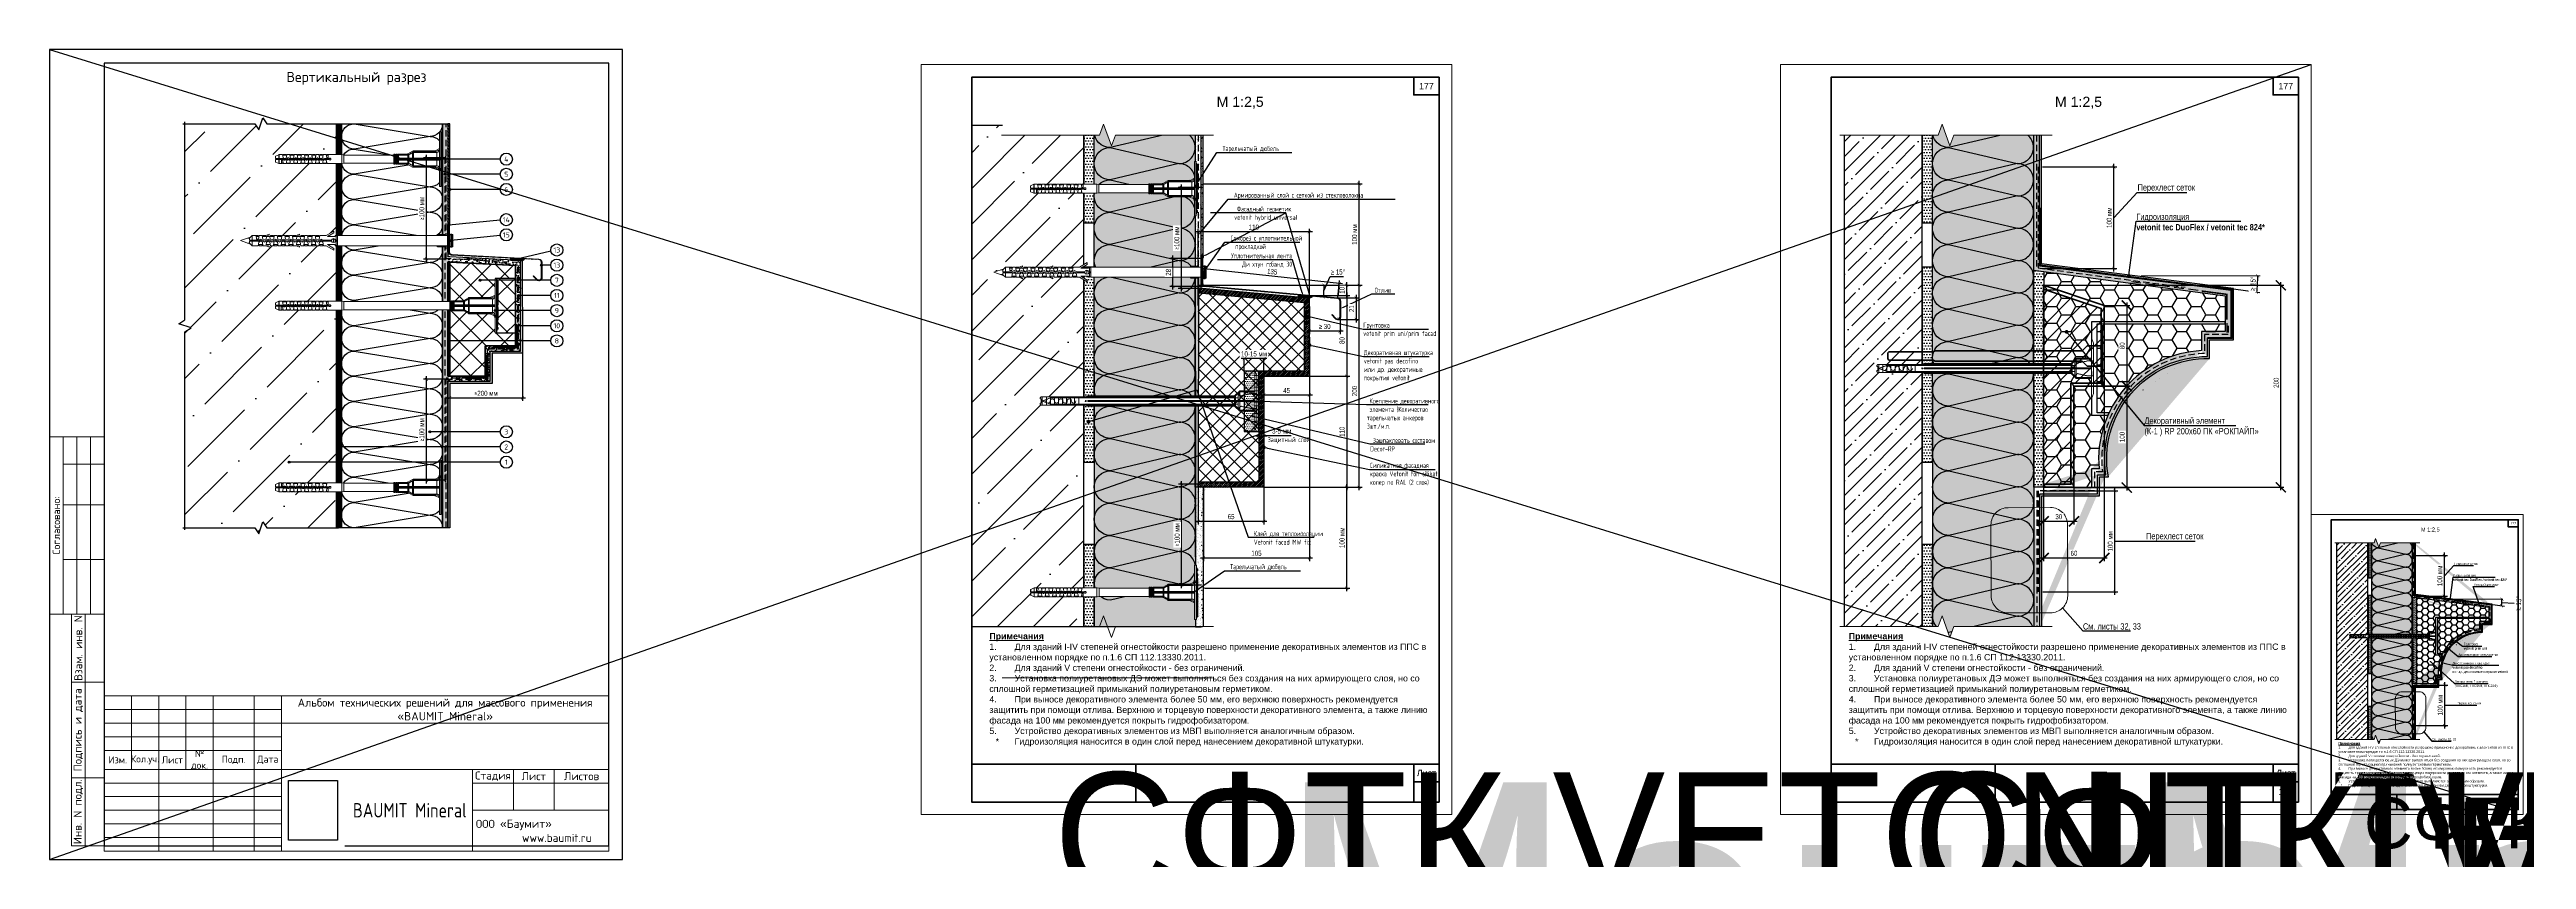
# Model space of a CAD drawing. Header units: millimetres. Extents: x -354900 to 8840672, y 0 to 292181.
# Drawn here: x -1158 to 1293, y 140229 to 141030 of the extents above; entities that cross this region are included whole.
import ezdxf
from ezdxf import colors
from ezdxf.entities.mleader import LeaderData, LeaderLine
from ezdxf.enums import TextEntityAlignment as Align
from ezdxf.math import Vec2, Vec3

# ---------------------------------------------------------------- set-up
doc = ezdxf.new("R2018")
doc.units = ezdxf.units.MM
doc.header["$MEASUREMENT"] = 0
doc.set_wipeout_variables(frame=1)
doc.header["$PDMODE"] = 3
doc.header["$PDSIZE"] = -0.0001
for name, pattern in [('ACAD_ISO03W100', [30, 12, -18]), ('DASHED2', [9.525, 6.35, -3.175]), ('штриховая', [19.05, 12.7, -6.35]), ('штриховая2', [9.525, 6.35, -3.175])]:
    doc.linetypes.add(name, pattern=pattern)
doc.layers.get('0').update_dxf_attribs({"color": 250, "lineweight": 9})
for name, color, linetype, lineweight in [('SG_Аннотации', 7, 'Continuous', 5), ('SG_Армирующие_сетки', 7, 'Continuous', 30), ('SG_Гидроизоляция', 7, 'Continuous', 30), ('SG_Клей', 7, 'Continuous', 30), ('SG_Крепеж', 7, 'Continuous', 13), ('SG_Основание', 7, 'Continuous', 30), ('SG_Прочее', 7, 'Continuous', 30), ('SG_Размеры', 7, 'Continuous', 5), ('SG_Утеплитель', 7, 'Continuous', 30), ('SG_Форма', 7, 'Continuous', 40), ('SG_Штукатурка', 7, 'Continuous', 30), ('SG_Штукатурка декоративная', 7, 'Continuous', 30), ('АР_Размеры', 175, 'Continuous', 9), ('Крепеж', 251, 'Continuous', 15), ('сетка', 20, 'штриховая2', 30)]:
    doc.layers.add(name, color=color, linetype=linetype, lineweight=lineweight)
doc.layers.add('SG_Непечатный', color=8, linetype='Continuous', lineweight=0, plot=False)
for name, color, linetype in [('армирслой', 100, 'Continuous'), ('выноски', 7, 'Continuous'), ('герметик', 10, 'Continuous'), ('декорштук', 24, 'Continuous'), ('клей', 157, 'Continuous'), ('минплита', 56, 'Continuous'), ('надписи', 7, 'Continuous'), ('основание', 8, 'Continuous'), ('пенополистирол', 54, 'Continuous'), ('ПСУЛ', 251, 'Continuous'), ('рамки', 7, 'Continuous'), ('тарельчат', 212, 'Continuous'), ('Тонкая', 7, 'Continuous')]:
    doc.layers.add(name, color=color, linetype=linetype)
doc.layers.add('профили', color=7, linetype='Continuous', true_color=0xa31039)
doc.styles.add('SG_Arial_2.5', font='arial.ttf', dxfattribs={"height": 2.5})
doc.styles.add('SG_Arial_2.5_Размеры-выноски', font='arial.ttf', dxfattribs={"width": 0.7})
doc.styles.add('SG_Arial_4.0', font='arial.ttf', dxfattribs={"height": 4})
doc.styles.get("Standard").update_dxf_attribs({"font": 'isocpeur.ttf'})
doc.linetypes.add('ZIGZAG', pattern='A,0.00254,-5.08,[131,ltypeshp.shx,S=5.08,R=0,X=-5.08,Y=0],-10.16,[131,ltypeshp.shx,S=5.08,R=180,X=5.08,Y=0],-5.08', length=20.32254)
doc.linetypes.add('зигзаг', pattern='A,0.00254,-5.08,[131,ltypeshp.shx,S=5.08,R=0,X=-5.08,Y=0],-10.16,[131,ltypeshp.shx,S=5.08,R=180,X=5.08,Y=0],-5.08', length=20.32254)
doc.dimstyles.new('SG_Arial_2.5', dxfattribs={"dimtxt": 5, "dimasz": 3, "dimexe": 3, "dimexo": 0, "dimgap": 2, "dimtad": 1, "dimdec": 0, "dimzin": 0, "dimdsep": 46, "dimtxsty": 'SG_Arial_2.5_Размеры-выноски', "dimblk": 'ARCHTICK', "dimcen": -3, "dimdle": 3, "dimadec": 0, "dimazin": 0, "dimtfac": 1, "dimtdec": 0, "dimtofl": 0, "dimtmove": 1, "dimatfit": 3, "dimldrblk": 'OBLIQUE', "dimfxl": 1, "dimtfill": 1, "dimtolj": 1, "dimtzin": 0, "dimarcsym": 0})
picture_1 = doc.add_image_def('image1.jpg', size_in_pixel=(339, 412))
pattern_1 = [(0, (471.3487, 144677.767), (0.57155716, 1.14311433), [0, -1.14311433])]
pattern_2 = [(0, (-966.3488, 151285.0426), (1.4288929, 2.8577858), [0, -2.8577858])]
pattern_3 = [(0, (-1796.0223, 151285.0426), (1.4288929, 2.8577858), [0, -2.8577858])]

# ---------------------------------------------------------------- blocks, each defined once
blk = doc.blocks.new('*U658')
at = {"linetype": 'ByBlock'}
h = blk.add_hatch(color=41, dxfattribs=at)
h.dxf.hatch_style = 1
h.paths.add_polyline_path([(0, 0), (527.3, 0), (527.3, 100), (0, 100)])
at = {"color": 0, "linetype": 'ByBlock', "lineweight": -3}
for points in [[(32, 0, -0.414993), (16, 16), (32, 84, 1), (0, 84), (16, 16, -0.414993), (0, 0)], [(64, 0, -0.414993), (48, 16), (64, 84, 1), (32, 84), (48, 16, -0.414993), (32, 0)], [(96, 0, -0.414993), (80, 16), (96, 84, 1), (64, 84), (80, 16, -0.414993), (64, 0)], [(128, 0, -0.414993), (112, 16), (128, 84, 1), (96, 84), (112, 16, -0.414993), (96, 0)], [(160, 0, -0.414993), (144, 16), (160, 84, 1), (128, 84), (144, 16, -0.414993), (128, 0)], [(192, 0, -0.414993), (176, 16), (192, 84, 1), (160, 84), (176, 16, -0.414993), (160, 0)], [(224, 0, -0.414993), (208, 16), (224, 84, 1), (192, 84), (208, 16, -0.414993), (192, 0)], [(256, 0, -0.414993), (240, 16), (256, 84, 1), (224, 84), (240, 16, -0.414993), (224, 0)], [(288, 0, -0.414993), (272, 16), (288, 84, 1), (256, 84), (272, 16, -0.414993), (256, 0)], [(320, 0, -0.414993), (304, 16), (320, 84, 1), (288, 84), (304, 16, -0.414993), (288, 0)], [(352, 0, -0.414993), (336, 16), (352, 84, 1), (320, 84), (336, 16, -0.414993), (320, 0)], [(384, 0, -0.414993), (368, 16), (384, 84, 1), (352, 84), (368, 16, -0.414993), (352, 0)], [(416, 0, -0.414993), (400, 16), (416, 84, 1), (384, 84), (400, 16, -0.414993), (384, 0)], [(448, 0, -0.414993), (432, 16), (448, 84, 1), (416, 84), (432, 16, -0.414993), (416, 0)], [(480, 0, -0.414993), (464, 16), (480, 84, 1), (448, 84), (464, 16, -0.414993), (448, 0)], [(512, 0, -0.414993), (496, 16), (512, 84, 1), (480, 84), (496, 16, -0.414993), (480, 0)]]:
    blk.add_lwpolyline(points, format="xyb", dxfattribs=at)
at = {"color": 0, "linetype": 'ByBlock', "lineweight": -2}
blk.add_lwpolyline([(0, 0), (527.3, 0), (527.3, 100), (0, 100)], close=True, dxfattribs=at)
blk = doc.blocks.new('*U657')
blk.add_wipeout([(25, 0), (-25, 0), (-30, -2), (-11, -2), (-10, -3), (-10, -17), (-5, -22), (-5, -167.3), (-4, -169.3), (-4, -213.3), (-3, -214.3), (-2, -214.3), (-2, -213.3), (2, -213.3), (2, -214.3), (3, -214.3), (4, -213.3), (4, -169.3), (5, -167.3), (5, -22), (10, -17), (10, -3), (11, -2), (30, -2)])
at = {"linetype": 'ByBlock', "lineweight": -2}
blk.add_hatch(color=0, dxfattribs=at).paths.add_polyline_path([(0, -169.9, -1), (0, -168.8, -1)])
at = {"color": 0, "lineweight": -2}
for points in [[(-30, -2), (-25, 0)], [(25, 0), (-25, 0)], [(30, -2), (25, 0)], [(-30, -2), (30, -2)], [(-11, -2), (11, -2)], [(-10, -17), (-10, -3)], [(-10, -17), (-5, -22)], [(-10, -17), (-0.5, -17)], [(-9, -2), (-9, -2), (-9, -17)], [(-9, -17), (-5, -21)], [(-5, -21), (-5, -167.3)], [(-5, -21), (-0.5, -21)], [(-5, -22), (-0.5, -22)], [(-4, -22), (-4, -213.3)], [(-0.5, -167.3), (-0.5, -167.3), (-0.5, -2)], [(0.5, -167.3), (0.5, -167.3), (0.5, -2)], [(0.5, -17), (10, -17)], [(0.5, -21), (5, -21)], [(0.5, -22), (5, -22)], [(4, -22), (4, -213.3)], [(10, -17), (5, -22)], [(9, -17), (5, -21)], [(5, -21), (5, -167.3)], [(9, -2), (9, -2), (9, -17)], [(10, -3), (10, -17)], [(-5, -167.3), (-4, -169.3)], [(-4, -176.3), (-4, -176.3), (4, -176.3)], [(-4, -180.3), (-4, -180.3), (4, -180.3)], [(-0.5, -167.3), (0.5, -167.3)], [(5, -167.3), (4, -169.3)], [(-4, -184.3), (-4, -184.3), (4, -184.3)], [(-4, -188.3), (-4, -188.3), (4, -188.3)], [(-4, -192.3), (-4, -192.3), (4, -192.3)], [(-4, -196.3), (-4, -196.3), (4, -196.3)], [(-4, -200.3), (-4, -200.3), (4, -200.3)], [(-4, -204.3), (-4, -204.3), (4, -204.3)], [(-4, -208.3), (-4, -208.3), (4, -208.3)], [(-4, -212.3), (-4, -212.3), (4, -212.3)], [(-4, -213.3), (-3, -214.3)], [(-3, -214.3), (-2, -214.3)], [(2, -214.3), (2, -214.3), (2, -213.3), (0, -213.3), (-2, -213.3), (-2, -214.3), (-2, -214.3)], [(2, -214.3), (3, -214.3)], [(3, -214.3), (4, -213.3)]]:
    blk.add_lwpolyline(points, dxfattribs=at)
at = {"color": 0, "linetype": 'DASHED2', "lineweight": -2, "ltscale": 0.1}
for points in [[(-7.5, -0.4), (-7.5, -5.4), (-5.5, -14.6, -0.486952), (-5.9, -16.6), (-7.5, -18.4)], [(7.5, -0.4), (7.5, -5.4), (5.5, -14.6, 0.486952), (5.9, -16.6), (7.5, -18.4)]]:
    blk.add_lwpolyline(points, format="xyb", dxfattribs=at)
for points in [[(-7.5, -18.4), (-0.5, -18.4)], [(-0.5, -18.4), (-3, -18.4), (-3, -204.3), (0, -212.3)], [(0.5, -18.4), (3, -18.4), (3, -204.3), (0, -212.3)], [(7.5, -18.4), (0.5, -18.4)]]:
    blk.add_lwpolyline(points, dxfattribs=at)
at = {"color": 0, "lineweight": -2}
for points in [[(0, -169.3, 0, 0, 0), (0, -179.1, 6.06, 8.52, -0.496771)], [(0, -208.9, 0, 0, 0), (0, -212.3, 6.06, 8.52, -0.496771)]]:
    blk.add_lwpolyline(points, format="xyseb", dxfattribs=at)
at = {"color": 0, "linetype": 'ByBlock', "lineweight": -2}
blk.add_circle((0, -169.3), 0.532, dxfattribs=at)
at = {"color": 0, "linetype": 'DASHED2', "lineweight": -2, "ltscale": 0.1}
blk.add_arc((0, -80.2), 80.2, 84.63464, 95.36536, dxfattribs=at)
at = {"color": 0, "lineweight": -2}
for centre, radius, start, end in [((-11.3, -3.3), 1.38, 14.19702, 75.80298), ((11.3, -3.3), 1.38, 104.19702, 165.80298), ((0, -185.5), 2.13, 89.09392, 270.90608), ((0, -181.2), 2.13, 269.09392, 90.90608), ((0, -194), 2.13, 89.09392, 270.90608), ((0, -202.5), 2.13, 89.09392, 270.90608), ((0, -189.7), 2.13, 269.09392, 90.90608), ((0, -198.2), 2.13, 269.09392, 90.90608), ((0, -206.8), 2.13, 269.09392, 90.90608)]:
    blk.add_arc(centre, radius, start, end, dxfattribs=at)
blk = doc.blocks.new('*U654')
at = {"color": 0, "linetype": 'ByBlock', "lineweight": -2}
blk.add_lwpolyline([(22.7, 16, 0.414448), (14.1, 24.5), (-6.7, 24.6, 0.414448), (-15.2, 16), (-15.3, -19.1, 0.414448), (-6.7, -27.6), (14.1, -27.6, 0.414448), (22.6, -19.1)], format="xyb", close=True, dxfattribs=at)
blk = doc.blocks.new('_ArchTick')
at = {"color": 0, "linetype": 'ByBlock', "const_width": 0.15}
blk.add_lwpolyline([(-0.5, -0.5), (0.5, 0.5)], dxfattribs=at)
blk = doc.blocks.new('*D661')
at = {"layer": 'SG_Размеры', "color": 0, "lineweight": -2, "transparency": 16777216}
for p, q in [((1247.8, 140482.7), (1271.3, 140479.4)), ((1268.6, 140483), (1280.7, 140482.4))]:
    blk.add_line(p, q, dxfattribs=at)
blk.add_arc((1231.2, 140485.1), 37.5, 351.9681, 1.8104, dxfattribs=at)
at = {"layer": 'SG_Размеры', "color": 0, "lineweight": -2, "transparency": 16777216, "xscale": 3, "yscale": 3, "zscale": 3}
for p, rotation in [((1268.3, 140479.8), 261.968060886555), ((1268.7, 140486.3), 91.81042753520991)]:
    blk.add_blockref('_ArchTick', p, dxfattribs=dict(at, rotation=rotation))
at = {"layer": 'SG_Размеры', "color": 0, "transparency": 16777216, "insert": (1285.2, 140482.1), "char_height": 5, "attachment_point": 5, "rotation": 86.8892, "style": 'SG_Arial_2.5_Размеры-выноски', "bg_fill": 3, "box_fill_scale": 1.25, "bg_fill_color": 256, "bg_fill_true_color": 13158600, "bg_fill_transparency": 0}
blk.add_mtext('\\A1;≥ 15°', dxfattribs=at)
blk = doc.blocks.new('_Oblique')
at = {"color": 0, "linetype": 'ByBlock', "lineweight": -2}
blk.add_line((-0.5, -0.5), (0.5, 0.5), dxfattribs=at)
blk = doc.blocks.new('*D662')
at = {"layer": 'SG_Размеры', "color": 0, "lineweight": -2, "transparency": 16777216}
for p, q in [((1183.7, 140401.2), (1215.1, 140401.2)), ((1212.1, 140358.2), (1212.1, 140404.2)), ((1183.7, 140361.2), (1215.1, 140361.2))]:
    blk.add_line(p, q, dxfattribs=at)
at = {"layer": 'SG_Размеры', "color": 0, "transparency": 16777216, "insert": (1207.6, 140381.2), "char_height": 5, "attachment_point": 5, "rotation": 90, "style": 'SG_Arial_2.5_Размеры-выноски', "bg_fill": 3, "box_fill_scale": 1.25, "bg_fill_color": 256, "bg_fill_true_color": 13158600, "bg_fill_transparency": 0}
blk.add_mtext('\\A1;100 мм', dxfattribs=at)
at = {"layer": 'SG_Размеры', "color": 0, "lineweight": -2, "transparency": 16777216, "xscale": 3, "yscale": 3, "zscale": 3}
for p, rotation in [((1212.1, 140401.2), 90), ((1212.1, 140361.2), 270)]:
    blk.add_blockref('_ArchTick', p, dxfattribs=dict(at, rotation=rotation))
blk = doc.blocks.new('*U655')
at = {"color": 251}
blk.add_wipeout([(-41.5, 0), (-41.5, 13.9), (40.4, 13.9), (40.4, 0), (3.1, 0), (1.6, -4.3), (-1.6, 4.3), (-3.1, 0)], dxfattribs=at)
at = {"linetype": 'Continuous'}
blk.add_lwpolyline([(-42, 0), (-3.1, 0), (-3.1, 0), (-1.6, 4.3), (1.6, -4.3), (3.1, 0), (3.1, 0), (42, 0)], dxfattribs=at)
blk = doc.blocks.new('*U656')
at = {"color": 251}
blk.add_wipeout([(-41.6, 0), (-41.6, 11.2), (41.7, 11.2), (41.7, 0), (3.1, 0), (1.6, -4.3), (-1.6, 4.3), (-3.1, 0)], dxfattribs=at)
at = {"linetype": 'Continuous'}
blk.add_lwpolyline([(-42, 0), (-3.1, 0), (-3.1, 0), (-1.6, 4.3), (1.6, -4.3), (3.1, 0), (3.1, 0), (42, 0)], dxfattribs=at)
blk = doc.blocks.new('_None')
blk = doc.blocks.new('_Dot')
at = {"color": 0, "linetype": 'ByBlock', "lineweight": -2}
blk.add_line((-0.5, 0), (-1, 0), dxfattribs=at)
at = {"color": 0, "linetype": 'ByBlock', "lineweight": -2, "const_width": 0.5}
blk.add_lwpolyline([(-0.25, 0, 1), (0.25, 0, 1)], format="xyb", close=True, dxfattribs=at)
blk = doc.blocks.new('*D663')
at = {"layer": 'SG_Размеры', "color": 0, "lineweight": -2, "transparency": 16777216}
for p, q in [((1183.5, 140529.4), (1214.8, 140529.4)), ((1211.8, 140486.2), (1211.8, 140532.4)), ((1183.5, 140489.2), (1214.8, 140489.2))]:
    blk.add_line(p, q, dxfattribs=at)
at = {"layer": 'SG_Размеры', "color": 0, "lineweight": -2, "transparency": 16777216, "xscale": 3, "yscale": 3, "zscale": 3}
for p, rotation in [((1211.8, 140529.4), 90), ((1211.8, 140489.2), 270)]:
    blk.add_blockref('_ArchTick', p, dxfattribs=dict(at, rotation=rotation))
at = {"layer": 'SG_Размеры', "color": 0, "transparency": 16777216, "insert": (1207.2, 140509.3), "char_height": 5, "attachment_point": 5, "rotation": 90, "style": 'SG_Arial_2.5_Размеры-выноски', "bg_fill": 3, "box_fill_scale": 1.25, "bg_fill_color": 256, "bg_fill_true_color": 13158600, "bg_fill_transparency": 0}
blk.add_mtext('\\A1;100 мм', dxfattribs=at)
blk = doc.blocks.new('*U660')
at = {"color": 0, "lineweight": -2, "const_width": 0.5}
for points in [[(0, 0.2), (0, 0), (0.3, 0)], [(0, 0), (0, 8.3)], [(0, 0), (8.3, -1.1)]]:
    blk.add_lwpolyline(points, dxfattribs=at)
at = {"color": 0, "linetype": 'DASHED2', "lineweight": -2, "ltscale": 0.5}
for points in [[(0, 0), (0, 12.6)], [(0, 0), (33, -4.4)]]:
    blk.add_lwpolyline(points, dxfattribs=at)
blk = doc.blocks.new('*U668')
at = {"linetype": 'ByBlock'}
h = blk.add_hatch(color=41, dxfattribs=at)
h.dxf.hatch_style = 1
h.paths.add_polyline_path([(0, 0), (527.3, 0), (527.3, 100), (0, 100)])
at = {"color": 0, "linetype": 'ByBlock', "lineweight": -3}
for points in [[(32, 0, -0.414993), (16, 16), (32, 84, 1), (0, 84), (16, 16, -0.414993), (0, 0)], [(64, 0, -0.414993), (48, 16), (64, 84, 1), (32, 84), (48, 16, -0.414993), (32, 0)], [(96, 0, -0.414993), (80, 16), (96, 84, 1), (64, 84), (80, 16, -0.414993), (64, 0)], [(128, 0, -0.414993), (112, 16), (128, 84, 1), (96, 84), (112, 16, -0.414993), (96, 0)], [(160, 0, -0.414993), (144, 16), (160, 84, 1), (128, 84), (144, 16, -0.414993), (128, 0)], [(192, 0, -0.414993), (176, 16), (192, 84, 1), (160, 84), (176, 16, -0.414993), (160, 0)], [(224, 0, -0.414993), (208, 16), (224, 84, 1), (192, 84), (208, 16, -0.414993), (192, 0)], [(256, 0, -0.414993), (240, 16), (256, 84, 1), (224, 84), (240, 16, -0.414993), (224, 0)], [(288, 0, -0.414993), (272, 16), (288, 84, 1), (256, 84), (272, 16, -0.414993), (256, 0)], [(320, 0, -0.414993), (304, 16), (320, 84, 1), (288, 84), (304, 16, -0.414993), (288, 0)], [(352, 0, -0.414993), (336, 16), (352, 84, 1), (320, 84), (336, 16, -0.414993), (320, 0)], [(384, 0, -0.414993), (368, 16), (384, 84, 1), (352, 84), (368, 16, -0.414993), (352, 0)], [(416, 0, -0.414993), (400, 16), (416, 84, 1), (384, 84), (400, 16, -0.414993), (384, 0)], [(448, 0, -0.414993), (432, 16), (448, 84, 1), (416, 84), (432, 16, -0.414993), (416, 0)], [(480, 0, -0.414993), (464, 16), (480, 84, 1), (448, 84), (464, 16, -0.414993), (448, 0)], [(512, 0, -0.414993), (496, 16), (512, 84, 1), (480, 84), (496, 16, -0.414993), (480, 0)]]:
    blk.add_lwpolyline(points, format="xyb", dxfattribs=at)
at = {"color": 0, "linetype": 'ByBlock', "lineweight": -2}
blk.add_lwpolyline([(0, 0), (527.3, 0), (527.3, 100), (0, 100)], close=True, dxfattribs=at)
blk = doc.blocks.new('*U667')
blk.add_wipeout([(25, 0), (-25, 0), (-30, -2), (-11, -2), (-10, -3), (-10, -17), (-5, -22), (-5, -167.3), (-4, -169.3), (-4, -213.3), (-3, -214.3), (-2, -214.3), (-2, -213.3), (2, -213.3), (2, -214.3), (3, -214.3), (4, -213.3), (4, -169.3), (5, -167.3), (5, -22), (10, -17), (10, -3), (11, -2), (30, -2)])
at = {"linetype": 'ByBlock', "lineweight": -2}
blk.add_hatch(color=0, dxfattribs=at).paths.add_polyline_path([(0, -169.9, -1), (0, -168.8, -1)])
at = {"color": 0, "lineweight": -2}
for points in [[(-30, -2), (-25, 0)], [(25, 0), (-25, 0)], [(30, -2), (25, 0)], [(-30, -2), (30, -2)], [(-11, -2), (11, -2)], [(-10, -17), (-10, -3)], [(-10, -17), (-5, -22)], [(-10, -17), (-0.5, -17)], [(-9, -2), (-9, -2), (-9, -17)], [(-9, -17), (-5, -21)], [(-5, -21), (-5, -167.3)], [(-5, -21), (-0.5, -21)], [(-5, -22), (-0.5, -22)], [(-4, -22), (-4, -213.3)], [(-0.5, -167.3), (-0.5, -167.3), (-0.5, -2)], [(0.5, -167.3), (0.5, -167.3), (0.5, -2)], [(0.5, -17), (10, -17)], [(0.5, -21), (5, -21)], [(0.5, -22), (5, -22)], [(4, -22), (4, -213.3)], [(10, -17), (5, -22)], [(9, -17), (5, -21)], [(5, -21), (5, -167.3)], [(9, -2), (9, -2), (9, -17)], [(10, -3), (10, -17)], [(-5, -167.3), (-4, -169.3)], [(-0.5, -167.3), (0.5, -167.3)], [(5, -167.3), (4, -169.3)], [(-4, -176.3), (-4, -176.3), (4, -176.3)], [(-4, -180.3), (-4, -180.3), (4, -180.3)], [(-4, -184.3), (-4, -184.3), (4, -184.3)], [(-4, -188.3), (-4, -188.3), (4, -188.3)], [(-4, -192.3), (-4, -192.3), (4, -192.3)], [(-4, -196.3), (-4, -196.3), (4, -196.3)], [(-4, -200.3), (-4, -200.3), (4, -200.3)], [(-4, -204.3), (-4, -204.3), (4, -204.3)], [(-4, -208.3), (-4, -208.3), (4, -208.3)], [(-4, -212.3), (-4, -212.3), (4, -212.3)], [(-4, -213.3), (-3, -214.3)], [(-3, -214.3), (-2, -214.3)], [(2, -214.3), (2, -214.3), (2, -213.3), (0, -213.3), (-2, -213.3), (-2, -214.3), (-2, -214.3)], [(2, -214.3), (3, -214.3)], [(3, -214.3), (4, -213.3)]]:
    blk.add_lwpolyline(points, dxfattribs=at)
at = {"color": 0, "linetype": 'DASHED2', "lineweight": -2, "ltscale": 0.1}
for points in [[(-7.5, -0.4), (-7.5, -5.4), (-5.5, -14.6, -0.486952), (-5.9, -16.6), (-7.5, -18.4)], [(7.5, -0.4), (7.5, -5.4), (5.5, -14.6, 0.486952), (5.9, -16.6), (7.5, -18.4)]]:
    blk.add_lwpolyline(points, format="xyb", dxfattribs=at)
for points in [[(-7.5, -18.4), (-0.5, -18.4)], [(-0.5, -18.4), (-3, -18.4), (-3, -204.3), (0, -212.3)], [(0.5, -18.4), (3, -18.4), (3, -204.3), (0, -212.3)], [(7.5, -18.4), (0.5, -18.4)]]:
    blk.add_lwpolyline(points, dxfattribs=at)
at = {"color": 0, "lineweight": -2}
for points in [[(0, -169.3, 0, 0, 0), (0, -179.1, 6.06, 8.52, -0.496771)], [(0, -208.9, 0, 0, 0), (0, -212.3, 6.06, 8.52, -0.496771)]]:
    blk.add_lwpolyline(points, format="xyseb", dxfattribs=at)
at = {"color": 0, "linetype": 'ByBlock', "lineweight": -2}
blk.add_circle((0, -169.3), 0.532, dxfattribs=at)
at = {"color": 0, "linetype": 'DASHED2', "lineweight": -2, "ltscale": 0.1}
blk.add_arc((0, -80.2), 80.2, 84.6346, 95.3654, dxfattribs=at)
at = {"color": 0, "lineweight": -2}
for centre, radius, start, end in [((-11.3, -3.3), 1.38, 14.197, 75.803), ((11.3, -3.3), 1.38, 104.197, 165.803), ((0, -185.5), 2.13, 89.0939, 270.9061), ((0, -194), 2.13, 89.0939, 270.9061), ((0, -181.2), 2.13, 269.0939, 90.9061), ((0, -189.7), 2.13, 269.0939, 90.9061), ((0, -202.5), 2.13, 89.0939, 270.9061), ((0, -198.2), 2.13, 269.0939, 90.9061), ((0, -206.8), 2.13, 269.0939, 90.9061)]:
    blk.add_arc(centre, radius, start, end, dxfattribs=at)
blk = doc.blocks.new('*U664')
at = {"color": 0, "linetype": 'ByBlock', "lineweight": -2}
blk.add_lwpolyline([(22.7, 16, 0.414448), (14.1, 24.5), (-6.7, 24.6, 0.414448), (-15.2, 16), (-15.3, -19.1, 0.414448), (-6.7, -27.6), (14.1, -27.6, 0.414448), (22.6, -19.1)], format="xyb", close=True, dxfattribs=at)
blk = doc.blocks.new('*D671')
at = {"layer": 'SG_Размеры', "color": 0, "lineweight": -2, "transparency": 16777216}
blk.add_line((974.7, 140797.5), (1029, 140789.8), dxfattribs=at)
blk.add_arc((933.2, 140803.3), 93.8, 351.9681, 1.8104, dxfattribs=at)
at = {"layer": 'SG_Размеры', "color": 0, "lineweight": -2, "transparency": 16777216, "xscale": 3, "yscale": 3, "zscale": 3}
for p, rotation in [((1026.1, 140790.2), 261.9680608864928), ((1027, 140806.3), 91.81042753521311)]:
    blk.add_blockref('_ArchTick', p, dxfattribs=dict(at, rotation=rotation))
at = {"layer": 'SG_Размеры', "color": 0, "transparency": 16777216, "insert": (1022.3, 140798.5), "char_height": 5, "attachment_point": 5, "rotation": 86.8892, "style": 'SG_Arial_2.5_Размеры-выноски', "bg_fill": 3, "box_fill_scale": 1.25, "bg_fill_color": 256, "bg_fill_true_color": 13158600, "bg_fill_transparency": 0}
blk.add_mtext('\\A1;≥ 15°', dxfattribs=at)
blk = doc.blocks.new('*D672')
at = {"layer": 'SG_Размеры', "color": 0, "lineweight": -2, "transparency": 16777216}
for p, q in [((814.5, 140593.5), (888.6, 140593.5)), ((885.6, 140490.5), (885.6, 140596.5)), ((814.5, 140493.5), (888.6, 140493.5))]:
    blk.add_line(p, q, dxfattribs=at)
at = {"layer": 'SG_Размеры', "color": 0, "lineweight": -2, "transparency": 16777216, "xscale": 3, "yscale": 3, "zscale": 3}
for p, rotation in [((885.6, 140593.5), 90), ((885.6, 140493.5), 270)]:
    blk.add_blockref('_ArchTick', p, dxfattribs=dict(at, rotation=rotation))
at = {"layer": 'SG_Размеры', "color": 0, "transparency": 16777216, "insert": (881.1, 140543.5), "char_height": 5, "attachment_point": 5, "rotation": 90, "style": 'SG_Arial_2.5_Размеры-выноски', "bg_fill": 3, "box_fill_scale": 1.25, "bg_fill_color": 256, "bg_fill_true_color": 13158600, "bg_fill_transparency": 0}
blk.add_mtext('\\A1;100 мм', dxfattribs=at)
blk = doc.blocks.new('*U665')
at = {"color": 251}
blk.add_wipeout([(-41.46, 0), (-41.46, 13.9), (40.37, 13.9), (40.37, 0), (3.12, 0), (1.56, -4.28), (-1.56, 4.28), (-3.12, 0)], dxfattribs=at)
at = {"linetype": 'Continuous'}
blk.add_lwpolyline([(-41.99, 0), (-3.12, 0), (-3.12, 0), (-1.56, 4.28), (1.56, -4.28), (3.12, 0), (3.12, 0), (41.99, 0)], dxfattribs=at)
blk = doc.blocks.new('*U666')
at = {"color": 251}
blk.add_wipeout([(-41.59, 0), (-41.59, 11.22), (41.68, 11.22), (41.68, 0), (3.12, 0), (1.56, -4.28), (-1.56, 4.28), (-3.12, 0)], dxfattribs=at)
at = {"linetype": 'Continuous'}
blk.add_lwpolyline([(-41.99, 0), (-3.12, 0), (-3.12, 0), (-1.56, 4.28), (1.56, -4.28), (3.12, 0), (3.12, 0), (41.99, 0)], dxfattribs=at)
blk = doc.blocks.new('*D673')
at = {"layer": 'SG_Размеры', "color": 0, "lineweight": -2, "transparency": 16777216}
for p, q in [((814.1, 140914.1), (887.7, 140914.1)), ((884.7, 140810.7), (884.7, 140917.1)), ((814.1, 140813.7), (887.7, 140813.7))]:
    blk.add_line(p, q, dxfattribs=at)
at = {"layer": 'SG_Размеры', "color": 0, "lineweight": -2, "transparency": 16777216, "xscale": 3, "yscale": 3, "zscale": 3}
for p, rotation in [((884.7, 140914.1), 90), ((884.7, 140813.7), 270)]:
    blk.add_blockref('_ArchTick', p, dxfattribs=dict(at, rotation=rotation))
at = {"layer": 'SG_Размеры', "color": 0, "transparency": 16777216, "insert": (880.1, 140863.9), "char_height": 5, "attachment_point": 5, "rotation": 90, "style": 'SG_Arial_2.5_Размеры-выноски', "bg_fill": 3, "box_fill_scale": 1.25, "bg_fill_color": 256, "bg_fill_true_color": 13158600, "bg_fill_transparency": 0}
blk.add_mtext('\\A1;100 мм', dxfattribs=at)
blk = doc.blocks.new('*U670')
at = {"color": 0, "lineweight": -2, "const_width": 0.5}
for points in [[(0, 0), (0, 8.33)], [(0, 0.18), (0, 0), (0.26, 0)], [(0, 0), (8.26, -1.09)]]:
    blk.add_lwpolyline(points, dxfattribs=at)
at = {"color": 0, "linetype": 'DASHED2', "lineweight": -2, "ltscale": 0.5}
for points in [[(0, 0), (0, 12.64)], [(0, 0), (33.05, -4.35)]]:
    blk.add_lwpolyline(points, dxfattribs=at)
blk = doc.blocks.new('*D674')
at = {"layer": 'SG_Размеры', "color": 0, "lineweight": -2, "transparency": 16777216}
for p, q in [((815.2, 140797), (1052.9, 140797)), ((1049.9, 140594), (1049.9, 140800)), ((845.2, 140597), (1052.9, 140597))]:
    blk.add_line(p, q, dxfattribs=at)
at = {"layer": 'SG_Размеры', "color": 0, "lineweight": -2, "transparency": 16777216, "xscale": 10, "yscale": 10, "zscale": 10}
for p, rotation in [((1049.9, 140797), 90), ((1049.9, 140597), 270)]:
    blk.add_blockref('_ArchTick', p, dxfattribs=dict(at, rotation=rotation))
at = {"layer": 'SG_Размеры', "color": 0, "transparency": 16777216, "insert": (1045.3, 140700.5), "char_height": 5, "attachment_point": 5, "rotation": 90, "style": 'SG_Arial_2.5_Размеры-выноски', "bg_fill": 3, "box_fill_scale": 1.25, "bg_fill_color": 256, "bg_fill_true_color": 13158600, "bg_fill_transparency": 0}
blk.add_mtext('\\A1;200', dxfattribs=at)
blk = doc.blocks.new('*D675')
at = {"layer": 'SG_Размеры', "color": 0, "lineweight": -2, "transparency": 16777216}
for p, q in [((815.2, 140597), (815.2, 140560.3)), ((845.2, 140597), (845.2, 140560.3)), ((812.2, 140563.3), (848.2, 140563.3))]:
    blk.add_line(p, q, dxfattribs=at)
at = {"layer": 'SG_Размеры', "color": 0, "lineweight": -2, "transparency": 16777216, "xscale": 10, "yscale": 10, "zscale": 10, "rotation": 180}
blk.add_blockref('_ArchTick', (815.2, 140563.3), dxfattribs=at)
at = {"layer": 'SG_Размеры', "color": 0, "lineweight": -2, "transparency": 16777216, "xscale": 10, "yscale": 10, "zscale": 10}
blk.add_blockref('_ArchTick', (845.2, 140563.3), dxfattribs=at)
at = {"layer": 'SG_Размеры', "color": 0, "transparency": 16777216, "insert": (830.2, 140567.9), "char_height": 5, "attachment_point": 5, "style": 'SG_Arial_2.5_Размеры-выноски', "bg_fill": 3, "box_fill_scale": 1.25, "bg_fill_color": 256, "bg_fill_true_color": 13158600, "bg_fill_transparency": 0}
blk.add_mtext('\\A1;30', dxfattribs=at)
blk = doc.blocks.new('*D676')
at = {"layer": 'SG_Размеры', "color": 0, "lineweight": -2, "transparency": 16777216}
for p, q in [((875.2, 140697), (875.2, 140524)), ((815.2, 140597), (815.2, 140524)), ((812.2, 140527), (878.2, 140527))]:
    blk.add_line(p, q, dxfattribs=at)
at = {"layer": 'SG_Размеры', "color": 0, "lineweight": -2, "transparency": 16777216, "xscale": 10, "yscale": 10, "zscale": 10, "rotation": 180}
blk.add_blockref('_ArchTick', (815.2, 140527), dxfattribs=at)
at = {"layer": 'SG_Размеры', "color": 0, "lineweight": -2, "transparency": 16777216, "xscale": 10, "yscale": 10, "zscale": 10}
blk.add_blockref('_ArchTick', (875.2, 140527), dxfattribs=at)
at = {"layer": 'SG_Размеры', "color": 0, "transparency": 16777216, "insert": (845.2, 140531.6), "char_height": 5, "attachment_point": 5, "style": 'SG_Arial_2.5_Размеры-выноски', "bg_fill": 3, "box_fill_scale": 1.25, "bg_fill_color": 256, "bg_fill_true_color": 13158600, "bg_fill_transparency": 0}
blk.add_mtext('\\A1;60', dxfattribs=at)
blk = doc.blocks.new('*D677')
at = {"layer": 'SG_Размеры', "color": 0, "lineweight": -2, "transparency": 16777216}
for p, q in [((875.2, 140777), (900.4, 140777)), ((897.4, 140780), (897.4, 140694.3)), ((874.9, 140697.3), (900.4, 140697.3))]:
    blk.add_line(p, q, dxfattribs=at)
at = {"layer": 'SG_Размеры', "color": 0, "lineweight": -2, "transparency": 16777216, "xscale": 10, "yscale": 10, "zscale": 10}
for p, rotation in [((897.4, 140777), 90), ((897.4, 140697.3), 270)]:
    blk.add_blockref('_ArchTick', p, dxfattribs=dict(at, rotation=rotation))
at = {"layer": 'SG_Размеры', "color": 0, "transparency": 16777216, "insert": (892.9, 140737.1), "char_height": 5, "attachment_point": 5, "rotation": 90, "style": 'SG_Arial_2.5_Размеры-выноски', "bg_fill": 3, "box_fill_scale": 1.25, "bg_fill_color": 256, "bg_fill_true_color": 13158600, "bg_fill_transparency": 0}
blk.add_mtext('\\A1;80', dxfattribs=at)
blk = doc.blocks.new('*D678')
at = {"layer": 'SG_Размеры', "color": 0, "lineweight": -2, "transparency": 16777216}
for p, q in [((845.2, 140697), (900.4, 140697)), ((897.4, 140700), (897.4, 140593.7)), ((845.2, 140596.7), (900.4, 140596.7))]:
    blk.add_line(p, q, dxfattribs=at)
at = {"layer": 'SG_Размеры', "color": 0, "lineweight": -2, "transparency": 16777216, "xscale": 10, "yscale": 10, "zscale": 10}
for p, rotation in [((897.4, 140697), 90), ((897.4, 140596.7), 270)]:
    blk.add_blockref('_ArchTick', p, dxfattribs=dict(at, rotation=rotation))
at = {"layer": 'SG_Размеры', "color": 0, "transparency": 16777216, "insert": (892.9, 140646.8), "char_height": 5, "attachment_point": 5, "rotation": 90, "style": 'SG_Arial_2.5_Размеры-выноски', "bg_fill": 3, "box_fill_scale": 1.25, "bg_fill_color": 256, "bg_fill_true_color": 13158600, "bg_fill_transparency": 0}
blk.add_mtext('\\A1;100', dxfattribs=at)
blk = doc.blocks.new('*U765')
at = {"linetype": 'ByBlock'}
h = blk.add_hatch(color=41, dxfattribs=at)
h.dxf.hatch_style = 1
h.paths.add_polyline_path([(0, 0), (506.5, 0), (506.5, 100), (0, 100)])
at = {"color": 0, "linetype": 'ByBlock', "lineweight": -3}
for points in [[(32, 0, -0.414993), (16, 16), (32, 84, 1), (0, 84), (16, 16, -0.414993), (0, 0)], [(64, 0, -0.414993), (48, 16), (64, 84, 1), (32, 84), (48, 16, -0.414993), (32, 0)], [(96, 0, -0.414993), (80, 16), (96, 84, 1), (64, 84), (80, 16, -0.414993), (64, 0)], [(128, 0, -0.414993), (112, 16), (128, 84, 1), (96, 84), (112, 16, -0.414993), (96, 0)], [(160, 0, -0.414993), (144, 16), (160, 84, 1), (128, 84), (144, 16, -0.414993), (128, 0)], [(192, 0, -0.414993), (176, 16), (192, 84, 1), (160, 84), (176, 16, -0.414993), (160, 0)], [(224, 0, -0.414993), (208, 16), (224, 84, 1), (192, 84), (208, 16, -0.414993), (192, 0)], [(256, 0, -0.414993), (240, 16), (256, 84, 1), (224, 84), (240, 16, -0.414993), (224, 0)], [(288, 0, -0.414993), (272, 16), (288, 84, 1), (256, 84), (272, 16, -0.414993), (256, 0)], [(320, 0, -0.414993), (304, 16), (320, 84, 1), (288, 84), (304, 16, -0.414993), (288, 0)], [(352, 0, -0.414993), (336, 16), (352, 84, 1), (320, 84), (336, 16, -0.414993), (320, 0)], [(384, 0, -0.414993), (368, 16), (384, 84, 1), (352, 84), (368, 16, -0.414993), (352, 0)], [(416, 0, -0.414993), (400, 16), (416, 84, 1), (384, 84), (400, 16, -0.414993), (384, 0)], [(448, 0, -0.414993), (432, 16), (448, 84, 1), (416, 84), (432, 16, -0.414993), (416, 0)], [(480, 0, -0.414993), (464, 16), (480, 84, 1), (448, 84), (464, 16, -0.414993), (448, 0)]]:
    blk.add_lwpolyline(points, format="xyb", dxfattribs=at)
at = {"color": 0, "linetype": 'ByBlock', "lineweight": -2}
blk.add_lwpolyline([(0, 0), (506.5, 0), (506.5, 100), (0, 100)], close=True, dxfattribs=at)
blk = doc.blocks.new('*D694')
at = {"layer": 'SG_Размеры', "color": 0, "lineweight": -2, "transparency": 16777216}
for p, q in [((56.5, 140597), (128.5, 140597)), ((125.5, 140494), (125.5, 140600)), ((-15.2, 140497), (128.5, 140497))]:
    blk.add_line(p, q, dxfattribs=at)
at = {"layer": 'SG_Размеры', "color": 0, "lineweight": -2, "transparency": 16777216, "xscale": 3, "yscale": 3, "zscale": 3}
for p, rotation in [((125.5, 140597), 90), ((125.5, 140497), 270)]:
    blk.add_blockref('_ArchTick', p, dxfattribs=dict(at, rotation=rotation))
at = {"layer": 'SG_Размеры', "color": 0, "transparency": 16777216, "insert": (120.9, 140547), "char_height": 5, "attachment_point": 5, "rotation": 90, "style": 'SG_Arial_2.5_Размеры-выноски', "bg_fill": 3, "box_fill_scale": 1.25, "bg_fill_color": 256, "bg_fill_true_color": 13158600, "bg_fill_transparency": 0}
blk.add_mtext('\\A1;100 мм', dxfattribs=at)
blk = doc.blocks.new('*D695')
at = {"layer": 'SG_Размеры', "color": 0, "lineweight": -2, "transparency": 16777216}
for p, q in [((-16.5, 140897.4), (140.8, 140897.4)), ((137.8, 140794), (137.8, 140900.4)), ((-16.5, 140797), (140.8, 140797))]:
    blk.add_line(p, q, dxfattribs=at)
at = {"layer": 'SG_Размеры', "color": 0, "lineweight": -2, "transparency": 16777216, "xscale": 3, "yscale": 3, "zscale": 3}
for p, rotation in [((137.8, 140897.4), 90), ((137.8, 140797), 270)]:
    blk.add_blockref('_ArchTick', p, dxfattribs=dict(at, rotation=rotation))
at = {"layer": 'SG_Размеры', "color": 0, "transparency": 16777216, "insert": (133.3, 140847.2), "char_height": 5, "attachment_point": 5, "rotation": 90, "style": 'SG_Arial_2.5_Размеры-выноски', "bg_fill": 3, "box_fill_scale": 1.25, "bg_fill_color": 256, "bg_fill_true_color": 13158600, "bg_fill_transparency": 0}
blk.add_mtext('\\A1;100 мм', dxfattribs=at)
blk = doc.blocks.new('*D700')
at = {"layer": 'SG_Размеры', "color": 0, "lineweight": -2, "transparency": 16777216}
for p, q in [((73.6, 140797), (140.8, 140797)), ((137.8, 140594), (137.8, 140800)), ((43.6, 140597), (140.8, 140597))]:
    blk.add_line(p, q, dxfattribs=at)
at = {"layer": 'SG_Размеры', "color": 0, "lineweight": -2, "transparency": 16777216, "xscale": 3, "yscale": 3, "zscale": 3}
for p, rotation in [((137.8, 140797), 90), ((137.8, 140597), 270)]:
    blk.add_blockref('_ArchTick', p, dxfattribs=dict(at, rotation=rotation))
at = {"layer": 'SG_Размеры', "color": 0, "transparency": 16777216, "insert": (133.3, 140692.3), "char_height": 5, "attachment_point": 5, "rotation": 90, "style": 'SG_Arial_2.5_Размеры-выноски', "bg_fill": 3, "box_fill_scale": 1.25, "bg_fill_color": 256, "bg_fill_true_color": 13158600, "bg_fill_transparency": 0}
blk.add_mtext('\\A1;200', dxfattribs=at)
blk = doc.blocks.new('*D696')
at = {"layer": 'SG_Размеры', "color": 0, "lineweight": -2, "transparency": 16777216}
for p, q in [((-21.4, 140597), (-21.4, 140560.3)), ((43.6, 140597), (43.6, 140560.3)), ((-24.4, 140563.3), (46.6, 140563.3))]:
    blk.add_line(p, q, dxfattribs=at)
at = {"layer": 'SG_Размеры', "color": 0, "lineweight": -2, "transparency": 16777216, "xscale": 3, "yscale": 3, "zscale": 3, "rotation": 180}
blk.add_blockref('_ArchTick', (-21.4, 140563.3), dxfattribs=at)
at = {"layer": 'SG_Размеры', "color": 0, "lineweight": -2, "transparency": 16777216, "xscale": 3, "yscale": 3, "zscale": 3}
blk.add_blockref('_ArchTick', (43.6, 140563.3), dxfattribs=at)
at = {"layer": 'SG_Размеры', "color": 0, "transparency": 16777216, "insert": (11.1, 140567.9), "char_height": 5, "attachment_point": 5, "style": 'SG_Arial_2.5_Размеры-выноски', "bg_fill": 3, "box_fill_scale": 1.25, "bg_fill_color": 256, "bg_fill_true_color": 13158600, "bg_fill_transparency": 0}
blk.add_mtext('\\A1;65', dxfattribs=at)
blk = doc.blocks.new('*D697')
at = {"layer": 'SG_Размеры', "color": 0, "lineweight": -2, "transparency": 16777216}
for p, q in [((88.6, 140707), (88.6, 140524)), ((-16.2, 140597), (-16.2, 140524)), ((-19.2, 140527), (91.6, 140527))]:
    blk.add_line(p, q, dxfattribs=at)
at = {"layer": 'SG_Размеры', "color": 0, "lineweight": -2, "transparency": 16777216, "xscale": 3, "yscale": 3, "zscale": 3, "rotation": 180}
blk.add_blockref('_ArchTick', (-16.2, 140527), dxfattribs=at)
at = {"layer": 'SG_Размеры', "color": 0, "lineweight": -2, "transparency": 16777216, "xscale": 3, "yscale": 3, "zscale": 3}
blk.add_blockref('_ArchTick', (88.6, 140527), dxfattribs=at)
at = {"layer": 'SG_Размеры', "color": 0, "transparency": 16777216, "insert": (36.2, 140531.6), "char_height": 5, "attachment_point": 5, "style": 'SG_Arial_2.5_Размеры-выноски', "bg_fill": 3, "box_fill_scale": 1.25, "bg_fill_color": 256, "bg_fill_true_color": 13158600, "bg_fill_transparency": 0}
blk.add_mtext('\\A1;105', dxfattribs=at)
blk = doc.blocks.new('*D698')
at = {"layer": 'SG_Размеры', "color": 0, "lineweight": -2, "transparency": 16777216}
for p, q in [((125.5, 140790), (125.5, 140704)), ((88.6, 140787), (128.5, 140787)), ((88.6, 140707), (128.5, 140707))]:
    blk.add_line(p, q, dxfattribs=at)
at = {"layer": 'SG_Размеры', "color": 0, "lineweight": -2, "transparency": 16777216, "xscale": 3, "yscale": 3, "zscale": 3}
for p, rotation in [((125.5, 140787), 90), ((125.5, 140707), 270)]:
    blk.add_blockref('_ArchTick', p, dxfattribs=dict(at, rotation=rotation))
at = {"layer": 'SG_Размеры', "color": 0, "transparency": 16777216, "insert": (120.9, 140742.3), "char_height": 5, "attachment_point": 5, "rotation": 90, "style": 'SG_Arial_2.5_Размеры-выноски', "bg_fill": 3, "box_fill_scale": 1.25, "bg_fill_color": 256, "bg_fill_true_color": 13158600, "bg_fill_transparency": 0}
blk.add_mtext('\\A1;80', dxfattribs=at)
blk = doc.blocks.new('*D699')
at = {"layer": 'SG_Размеры', "color": 0, "lineweight": -2, "transparency": 16777216}
for p, q in [((43.6, 140707), (128.5, 140707)), ((125.5, 140710), (125.5, 140594)), ((43.6, 140597), (128.5, 140597))]:
    blk.add_line(p, q, dxfattribs=at)
at = {"layer": 'SG_Размеры', "color": 0, "lineweight": -2, "transparency": 16777216, "xscale": 3, "yscale": 3, "zscale": 3}
for p, rotation in [((125.5, 140707), 90), ((125.5, 140597), 270)]:
    blk.add_blockref('_ArchTick', p, dxfattribs=dict(at, rotation=rotation))
at = {"layer": 'SG_Размеры', "color": 0, "transparency": 16777216, "insert": (120.9, 140652), "char_height": 5, "attachment_point": 5, "rotation": 90, "style": 'SG_Arial_2.5_Размеры-выноски', "bg_fill": 3, "box_fill_scale": 1.25, "bg_fill_color": 256, "bg_fill_true_color": 13158600, "bg_fill_transparency": 0}
blk.add_mtext('\\A1;110', dxfattribs=at)
blk = doc.blocks.new('*D701')
at = {"layer": 'SG_Размеры', "color": 0, "lineweight": -2, "transparency": 16777216}
for p, q in [((-21.4, 140797), (128.5, 140797)), ((125.5, 140784), (125.5, 140800)), ((88.6, 140787), (128.5, 140787))]:
    blk.add_line(p, q, dxfattribs=at)
at = {"layer": 'SG_Размеры', "color": 0, "lineweight": -2, "transparency": 16777216, "xscale": 3, "yscale": 3, "zscale": 3}
for p, rotation in [((125.5, 140797), 90), ((125.5, 140787), 270)]:
    blk.add_blockref('_ArchTick', p, dxfattribs=dict(at, rotation=rotation))
at = {"layer": 'SG_Размеры', "color": 0, "transparency": 16777216, "insert": (120.9, 140792), "char_height": 5, "attachment_point": 5, "rotation": 90, "style": 'SG_Arial_2.5_Размеры-выноски', "bg_fill": 3, "box_fill_scale": 1.25, "bg_fill_color": 256, "bg_fill_true_color": 13158600, "bg_fill_transparency": 0}
blk.add_mtext('\\A1;10', dxfattribs=at)
blk = doc.blocks.new('*D702')
at = {"layer": 'SG_Размеры', "color": 0, "lineweight": -2, "transparency": 16777216}
for p, q in [((91.6, 140849.9), (-24.4, 140849.9)), ((-21.4, 140777), (-21.4, 140852.9)), ((88.6, 140775), (88.6, 140852.9))]:
    blk.add_line(p, q, dxfattribs=at)
at = {"layer": 'SG_Размеры', "color": 0, "lineweight": -2, "transparency": 16777216, "xscale": 3, "yscale": 3, "zscale": 3, "rotation": 180}
blk.add_blockref('_ArchTick', (-21.4, 140849.9), dxfattribs=at)
at = {"layer": 'SG_Размеры', "color": 0, "lineweight": -2, "transparency": 16777216, "xscale": 3, "yscale": 3, "zscale": 3}
blk.add_blockref('_ArchTick', (88.6, 140849.9), dxfattribs=at)
at = {"layer": 'SG_Размеры', "color": 0, "transparency": 16777216, "insert": (33.6, 140854.5), "char_height": 5, "attachment_point": 5, "style": 'SG_Arial_2.5_Размеры-выноски', "bg_fill": 3, "box_fill_scale": 1.25, "bg_fill_color": 256, "bg_fill_true_color": 13158600, "bg_fill_transparency": 0}
blk.add_mtext('\\A1;110', dxfattribs=at)
blk = doc.blocks.new('*D704')
at = {"layer": 'SG_Размеры', "color": 0, "lineweight": -2, "transparency": 16777216}
for p, q in [((43.6, 140707), (43.6, 140685.3)), ((88.6, 140707), (88.6, 140685.3)), ((91.6, 140688.3), (40.6, 140688.3))]:
    blk.add_line(p, q, dxfattribs=at)
at = {"layer": 'SG_Размеры', "color": 0, "lineweight": -2, "transparency": 16777216, "xscale": 3, "yscale": 3, "zscale": 3, "rotation": 180}
blk.add_blockref('_ArchTick', (43.6, 140688.3), dxfattribs=at)
at = {"layer": 'SG_Размеры', "color": 0, "lineweight": -2, "transparency": 16777216, "xscale": 3, "yscale": 3, "zscale": 3}
blk.add_blockref('_ArchTick', (88.6, 140688.3), dxfattribs=at)
at = {"layer": 'SG_Размеры', "color": 0, "transparency": 16777216, "insert": (66.1, 140692.8), "char_height": 5, "attachment_point": 5, "style": 'SG_Arial_2.5_Размеры-выноски', "bg_fill": 3, "box_fill_scale": 1.25, "bg_fill_color": 256, "bg_fill_true_color": 13158600, "bg_fill_transparency": 0}
blk.add_mtext('\\A1;45', dxfattribs=at)
blk = doc.blocks.new('*D705')
at = {"layer": 'SG_Размеры', "color": 0, "lineweight": -2, "transparency": 16777216}
for p, q in [((93.6, 140797), (106.1, 140797)), ((102.9, 140791.4), (109.3, 140805.6)), ((109.3, 140805.6), (122.2, 140805.6)), ((88.6, 140787), (105.5, 140785.5))]:
    blk.add_line(p, q, dxfattribs=at)
blk.add_arc((-21.3, 140797), 124.4, 354.8165, 0, dxfattribs=at)
at = {"layer": 'SG_Размеры', "color": 0, "lineweight": -2, "transparency": 16777216, "xscale": 3, "yscale": 3, "zscale": 3}
for p, rotation in [((103.1, 140797), 90.00000000000165), ((102.6, 140785.7), 264.8164978607118)]:
    blk.add_blockref('_ArchTick', p, dxfattribs=dict(at, rotation=rotation))
at = {"layer": 'SG_Размеры', "color": 0, "transparency": 16777216, "insert": (116.8, 140810.1), "char_height": 5, "attachment_point": 5, "style": 'SG_Arial_2.5_Размеры-выноски', "bg_fill": 3, "box_fill_scale": 1.25, "bg_fill_color": 256, "bg_fill_true_color": 13158600, "bg_fill_transparency": 0}
blk.add_mtext('\\A1;≥ 15°', dxfattribs=at)
blk = doc.blocks.new('*U736')
at = {"layer": 'клей', "linetype": 'штриховая', "ltscale": 2, "const_width": 5}
blk.add_lwpolyline([(-2.5, 334.8), (-2.5, -65.2)], dxfattribs=at)
at = {"layer": 'клей', "linetype": 'Continuous'}
blk.add_lwpolyline([(-5, -65.2), (0, -65.2), (0, 334.8), (-5, 334.8)], close=True, dxfattribs=at)
blk = doc.blocks.new('*U717')
at = {"layer": 'минплита'}
for p, q in [((-12.5, 400), (-87.5, 387.5)), ((-87.5, 387.5), (-12.5, 375)), ((-12.5, 375), (-87.5, 362.5)), ((-87.5, 362.5), (-12.5, 350)), ((-12.5, 350), (-87.5, 337.5)), ((-87.5, 337.5), (-12.5, 325)), ((-12.5, 325), (-87.5, 312.5)), ((-87.5, 312.5), (-12.5, 300)), ((-12.5, 300), (-87.5, 287.5)), ((-87.5, 287.5), (-12.5, 275)), ((-12.5, 275), (-87.5, 262.5)), ((-87.5, 262.5), (-12.5, 250)), ((-12.5, 250), (-87.5, 237.5)), ((-87.5, 237.5), (-12.5, 225)), ((-12.5, 225), (-87.5, 212.5)), ((-87.5, 212.5), (-12.5, 200)), ((-12.5, 200), (-87.5, 187.5)), ((-87.5, 187.5), (-12.5, 175)), ((-12.5, 175), (-87.5, 162.5)), ((-87.5, 162.5), (-12.5, 150)), ((-12.5, 150), (-87.5, 137.5)), ((-87.5, 137.5), (-12.5, 125)), ((-12.5, 125), (-87.5, 112.5)), ((-87.5, 112.5), (-12.5, 100)), ((-12.5, 100), (-87.5, 87.5)), ((-87.5, 87.5), (-12.5, 75)), ((-12.5, 75), (-87.5, 62.5)), ((-87.5, 62.5), (-12.5, 50)), ((-12.5, 50), (-87.5, 37.5)), ((-87.5, 37.5), (-12.5, 25)), ((-12.5, 25), (-87.5, 12.5)), ((-87.5, 12.5), (-12.5, 0))]:
    blk.add_line(p, q, dxfattribs=at)
blk.add_lwpolyline([(-100, 0), (0, 0), (0, 400), (-100, 400)], close=True, dxfattribs=at)
for centre, start, end in [((-87.5, 400), 180, 270), ((-12.5, 387.5), 0, 90), ((-87.5, 375), 90, 180), ((-87.5, 375), 180, 270), ((-12.5, 387.5), 270, 0), ((-12.5, 362.5), 0, 90), ((-87.5, 350), 90, 180), ((-87.5, 350), 180, 270), ((-12.5, 362.5), 270, 0), ((-12.5, 337.5), 0, 90), ((-87.5, 325), 90, 180), ((-87.5, 325), 180, 270), ((-12.5, 337.5), 270, 0), ((-12.5, 312.5), 0, 90), ((-87.5, 300), 90, 180), ((-87.5, 300), 180, 270), ((-12.5, 312.5), 270, 0), ((-12.5, 287.5), 0, 90), ((-87.5, 275), 90, 180), ((-87.5, 275), 180, 270), ((-12.5, 287.5), 270, 0), ((-12.5, 262.5), 0, 90), ((-87.5, 250), 90, 180), ((-87.5, 250), 180, 270), ((-12.5, 262.5), 270, 0), ((-12.5, 237.5), 0, 90), ((-87.5, 225), 90, 180), ((-87.5, 225), 180, 270), ((-12.5, 237.5), 270, 0), ((-12.5, 212.5), 0, 90), ((-87.5, 200), 90, 180), ((-87.5, 200), 180, 270), ((-12.5, 212.5), 270, 0), ((-12.5, 187.5), 0, 90), ((-87.5, 175), 90, 180), ((-87.5, 175), 180, 270), ((-12.5, 187.5), 270, 0), ((-12.5, 162.5), 0, 90), ((-87.5, 150), 90, 180), ((-87.5, 150), 180, 270), ((-12.5, 162.5), 270, 0), ((-12.5, 137.5), 0, 90), ((-87.5, 125), 90, 180), ((-87.5, 125), 180, 270), ((-12.5, 137.5), 270, 0), ((-12.5, 112.5), 0, 90), ((-87.5, 100), 90, 180), ((-87.5, 100), 180, 270), ((-12.5, 112.5), 270, 0), ((-12.5, 87.5), 0, 90), ((-87.5, 75), 90, 180), ((-87.5, 75), 180, 270), ((-12.5, 87.5), 270, 0), ((-12.5, 62.5), 360, 90), ((-87.5, 50), 90, 180), ((-87.5, 50), 180, 270), ((-12.5, 62.5), 270, 0), ((-12.5, 37.5), 360, 90), ((-87.5, 25), 90, 180), ((-87.5, 25), 180, 270), ((-12.5, 37.5), 270, 0), ((-12.5, 12.5), 360, 90), ((-87.5, 0), 90, 180), ((-12.5, 12.5), 270, 0)]:
    blk.add_arc(centre, 12.5, start, end, dxfattribs=at)
blk = doc.blocks.new('лого 22 jpg')
blk.add_wipeout([(-22, 25.6), (21.9, 25.6), (21.9, -25.6), (-22, -25.6)])
at = {"insert": (66.9, 0), "char_height": 10, "attachment_point": 5}
blk.add_mtext_dynamic_manual_height_columns('\\pxsm1,qc;{\\fGOST 2.304 type A|b1|i0|c204|p34;BAUMIT Mineral}', width=86.522, gutter_width=40, heights=[0], dxfattribs=at)
image = blk.add_image(picture_1, insert=(-17, -20.6), size_in_units=(33.9, 41.2))
image.dxf.flags = 7
blk = doc.blocks.new('*T754')
at = {"layer": 'рамки', "color": 0, "linetype": 'ByBlock', "lineweight": -2, "ltscale": 100, "transparency": 16777216}
for p, q in [((0, 0), (499.5, 0)), ((0, 0), (0, -153.8)), ((27, 0), (27, -72.8)), ((54, 0), (54, -153.8)), ((81, 0), (81, -72.8)), ((108, 0), (108, -153.8)), ((148.5, 0), (148.5, -153.8)), ((499.5, 0), (499.5, -153.8)), ((0, -13.5), (175.5, -13.5)), ((0, -27), (499.5, -27)), ((0, -40.5), (175.5, -40.5)), ((0, -54), (175.5, -54)), ((405, -72.8), (405, -113.3)), ((445.5, -72.8), (445.5, -113.3))]:
    blk.add_line(p, q, dxfattribs=at)
at = {"layer": 'рамки', "color": 0, "ltscale": 100, "transparency": 16777216, "attachment_point": 5}
for s, insert, char_height, width in [('Альбом технических решений для массового применения {\\H1.0417x;\\C256;«BAUMIT Mineral»}', (337.5, -13.5), 8, 323.88), ('Изм.', (13.5, -63.4), 7, 26.88), ('Кол.уч.', (40.5, -63.4), 7, 26.88), ('Лист', (67.5, -63.4), 7, 26.88), ('№ док.', (94.5, -63.4), 7, 26.88), ('Подп.', (128.2, -63.4), 7, 40.38), ('Дата', (162, -63.4), 7, 26.88), ('{\\C256;Установка декоративного элемента. Карниз с отливом. Вариант 1}', (337.5, -49.9), 0.18, 323.88), ('Стадия', (384.8, -79.5), 8, 40.38), ('Лист', (425.2, -79.5), 8, 40.38), ('Листов', (472.5, -79.5), 8, 53.88), ('ООО {\\H1.0417x;\\C256;«Баумит»                  ww}w.baumit.ru', (432, -133.5), 8, 134.88), ('12.4', (425.2, -99.8), 0.18, 40.38), ('12.10', (472.5, -99.8), 0.18, 53.88)]:
    blk.add_mtext(s, dxfattribs=dict(at, insert=insert, char_height=char_height, width=width))
at = {"layer": 'рамки', "color": 0, "ltscale": 100, "transparency": 16777216, "xscale": 1.429311873588077, "yscale": 1.429311873588077, "zscale": 1.429311873588077}
blk.add_blockref('лого 22 jpg', (206.9, -113.3), dxfattribs=at)
at = {"layer": 'рамки', "color": 0, "linetype": 'ByBlock', "lineweight": -2, "ltscale": 100, "transparency": 16777216}
for p, q in [((175.5, 0), (175.5, -153.8)), ((0, -72.8), (499.5, -72.8)), ((364.5, -72.8), (364.5, -153.8)), ((0, -86.3), (175.5, -86.3)), ((364.5, -86.3), (499.5, -86.3)), ((0, -99.8), (175.5, -99.8)), ((0, -113.3), (175.5, -113.3)), ((364.5, -113.3), (499.5, -113.3)), ((0, -126.8), (175.5, -126.8)), ((0, -140.3), (175.5, -140.3)), ((0, -153.8), (499.5, -153.8))]:
    blk.add_line(p, q, dxfattribs=at)
blk = doc.blocks.new('*T755')
at = {"layer": 'рамки', "color": 0, "linetype": 'ByBlock', "lineweight": -2, "ltscale": 100, "transparency": 16777216}
for p, q in [((0, 0), (0, 229.5)), ((0, 229.5), (32.4, 229.5)), ((13.7, 0), (13.7, 229.5)), ((32.4, 0), (32.4, 229.5)), ((0, 162), (32.4, 162)), ((0, 67.5), (32.4, 67.5)), ((0, 0), (32.4, 0))]:
    blk.add_line(p, q, dxfattribs=at)
at = {"layer": 'рамки', "color": 0, "ltscale": 100, "transparency": 16777216, "char_height": 8, "attachment_point": 5, "rotation": 90}
for s, insert, width in [('Взам. инв. N', (6.8, 195.8), 67.38), ('Подпись и дата', (6.8, 114.8), 94.38), ('Инв. N подл.', (6.8, 33.8), 67.38)]:
    blk.add_mtext(s, dxfattribs=dict(at, insert=insert, width=width))
blk = doc.blocks.new('*U737')
at = {"layer": 'основание'}
h = blk.add_hatch(dxfattribs=at)
h.set_pattern_fill('ANSI36', color=256, scale=10)
h.set_pattern_definition([(45, (0, 200), (16.838, 61.7393), [79.375, -15.875, 0, -15.875])])
h.paths.add_polyline_path([(-150, -200), (-81, -200), (-77, -206), (-73, -194), (-69, -200), (0, -200), (0, 200), (-69, 200), (-73, 206), (-77, 194), (-81, 200), (-150, 200), (-150, 6), (-156, 2), (-144, -2), (-150, -6)])
for points in [[(-150, -202), (-150, -6), (-144, -2), (-156, 2), (-150, 6), (-150, 202)], [(-152, 200), (-81, 200), (-77, 194), (-73, 206), (-69, 200), (2, 200)], [(0, -200), (0, 200)], [(-152, -200), (-81, -200), (-77, -206), (-73, -194), (-69, -200), (2, -200)]]:
    blk.add_lwpolyline(points, dxfattribs=at)
blk = doc.blocks.new('*U709')
blk.add_wipeout([(1.05, 9), (1.05, 3.45), (2.42, 2.76), (2.55, 2.72), (2.69, 2.7), (9.59, 2.7), (9.74, 2.68), (9.89, 2.62), (11.43, 1.73), (11.57, 1.67), (11.73, 1.65), (14.85, 1.65), (14.85, 1.35), (15.15, 1.35), (15.15, 1.65), (15.45, 1.65), (15.45, 1.35), (15.75, 1.35), (15.75, 1.65), (16.05, 1.65), (16.05, 1.35), (32.58, 1.35), (32.59, 1.35), (33.26, 1.47), (33.27, 1.47), (53.95, 1.47), (53.98, 1.46), (55.11, 0.98), (55.15, 0.95), (55.17, 0.9), (55.17, 0.18), (54.87, 0.18), (54.87, -0.18), (55.17, -0.18), (55.17, -0.9), (55.15, -0.95), (55.11, -0.98), (53.98, -1.46), (53.95, -1.47), (33.27, -1.47), (33.26, -1.47), (32.59, -1.35), (32.58, -1.35), (16.05, -1.35), (16.05, -1.65), (15.75, -1.65), (15.75, -1.35), (15.45, -1.35), (15.45, -1.65), (15.15, -1.65), (15.15, -1.35), (14.85, -1.35), (14.85, -1.65), (11.73, -1.65), (11.57, -1.67), (11.43, -1.73), (9.89, -2.62), (9.74, -2.68), (9.59, -2.7), (2.69, -2.7), (2.55, -2.72), (2.42, -2.76), (1.05, -3.45), (1.05, -9), (0.59, -9), (0.49, -8.96), (0.44, -8.86), (0.37, -8.13), (0, -8.13), (0, 7.8), (0.34, 7.8), (0.44, 8.86), (0.49, 8.96), (0.59, 9)]).dxf.layer = 'тарельчат'
at = {"layer": 'тарельчат', "linetype": 'Continuous', "lineweight": 9}
for p, q in [((0.44, 8.86), (0.34, 7.8)), ((0.44, 0), (0.44, 8.86)), ((1.05, 9), (0.59, 9)), ((0.59, 9), (0.59, -9)), ((1.05, 0), (1.05, 9)), ((0.34, 7.8), (0, 7.8)), ((0, 7.77), (0, 7.8)), ((0, 7.17), (0, 7.77)), ((0.34, 7.77), (0, 7.77)), ((0, 7.17), (0.28, 7.17)), ((0, 7.17), (0.28, 7.17)), ((0, 7.17), (0, 7.17)), ((0.18, 6.15), (0, 6.15)), ((0, 6.06), (0, 6.15)), ((0.18, 6.06), (0, 6.06)), ((0, 5.46), (0, 6.06)), ((0, 5.46), (0.15, 5.46)), ((0.15, 4.65), (0, 4.65)), ((0, 4.54), (0, 4.65)), ((0.15, 4.54), (0, 4.54)), ((0, 4.53), (0, 4.54)), ((0.33, 4.53), (0, 4.53)), ((0, 2.79), (0, 4.53)), ((0.28, 2.79), (0, 2.79)), ((0, 0.69), (0, 2.79)), ((0, 0.69), (0.15, 0.69)), ((0, 0.57), (0, 0.69)), ((0, 0.57), (0.15, 0.57)), ((0.15, 4.53), (0.15, 5.7)), ((0.15, -1.72), (0.15, 2.08)), ((0.28, 7.2), (0.18, 6.15)), ((0.18, 6.15), (0.18, 6.06)), ((0.34, 7.77), (0.34, 7.8)), ((0.44, -8.86), (0.44, 0)), ((1.05, 3.45), (2.42, 2.76)), ((2.29, 2.5), (1.05, 3.11)), ((1.05, 0.3), (2.29, 0.3)), ((1.05, -9), (1.05, 0)), ((2.42, 0), (1.05, 0)), ((1.95, 2.23), (1.95, 0.3)), ((9.59, 2.23), (1.95, 2.23)), ((2.29, 0.3), (2.69, 0.3)), ((2.69, 0), (2.42, 0)), ((2.43, 2.76), (2.55, 2.7)), ((2.69, 2.7), (2.55, 2.7)), ((2.69, 2.7), (2.69, 2.4)), ((2.69, 2.7), (9.59, 2.7)), ((9.59, 2.4), (2.69, 2.4)), ((2.69, 0.3), (2.69, 0)), ((2.69, 0.3), (9.59, 0.3)), ((2.69, 0), (2.69, -0.3)), ((9.59, 0), (2.69, 0)), ((9.59, 2.7), (9.59, 2.4)), ((9.59, 0.3), (9.59, 2.23)), ((9.59, 0.3), (9.59, 0)), ((9.59, 0.3), (9.74, 0.3)), ((9.89, 0), (9.59, 0)), ((9.59, 0), (9.59, -0.3)), ((11.28, 1.47), (9.74, 2.36)), ((9.74, 0.3), (11.28, 0.3)), ((9.89, 2.62), (11.43, 1.73)), ((9.89, 2.15), (9.89, 0.3)), ((11.43, 0), (9.89, 0)), ((11.17, 0.3), (11.17, 1.4)), ((11.28, 0.3), (11.73, 0.3)), ((11.73, 0), (11.43, 0)), ((11.47, 1.32), (11.47, 0.3)), ((14.55, 1.32), (11.47, 1.32)), ((11.73, 1.65), (11.73, 1.35)), ((11.73, 1.65), (14.55, 1.65)), ((14.55, 1.35), (11.73, 1.35)), ((11.73, 0.3), (11.73, 0)), ((11.73, 0.3), (14.55, 0.3)), ((11.73, 0), (11.73, -0.3)), ((14.55, 0), (11.73, 0)), ((14.85, 1.65), (14.55, 1.65)), ((14.55, 1.65), (14.55, 0)), ((14.55, 0), (14.55, -1.65)), ((14.85, 1.65), (14.85, -1.65)), ((15.15, 1.35), (14.85, 1.35)), ((15.45, 1.65), (15.15, 1.65)), ((15.15, 1.65), (15.15, -1.65)), ((15.45, 1.65), (15.45, -1.65)), ((15.75, 1.35), (15.45, 1.35)), ((16.05, 1.65), (15.75, 1.65)), ((15.75, 1.65), (15.75, -1.65)), ((16.05, 1.65), (16.05, -1.65)), ((32.58, 1.35), (16.05, 1.35)), ((32.58, 0), (32.58, 1.35)), ((33.26, 1.47), (32.59, 1.35)), ((32.59, 1.35), (32.59, -1.35)), ((33.26, 0), (33.26, 1.47)), ((37.78, 1.47), (33.27, 1.47)), ((33.27, 1.47), (33.27, -1.47)), ((38.89, 0.18), (37.41, 0.18)), ((37.78, 1.47), (38.14, 1.47)), ((38.44, 1.32), (38.22, 1.32)), ((39.34, 1.47), (38.44, 1.47)), ((38.44, 1.32), (38.44, 1.47)), ((39.34, 1.32), (38.44, 1.32)), ((39.34, 1.32), (39.34, 1.47)), ((39.56, 1.32), (39.34, 1.32)), ((39.64, 1.47), (40.54, 1.47)), ((40.84, 1.32), (40.62, 1.32)), ((41.74, 1.47), (40.84, 1.47)), ((40.84, 1.32), (40.84, 1.47)), ((41.74, 1.32), (40.84, 1.32)), ((41.74, 1.32), (41.74, 1.47)), ((41.96, 1.32), (41.74, 1.32)), ((42.04, 1.47), (42.94, 1.47)), ((43.24, 1.32), (43.02, 1.32)), ((44.14, 1.47), (43.24, 1.47)), ((43.24, 1.32), (43.24, 1.47)), ((44.14, 1.32), (43.24, 1.32)), ((43.6, 0), (43.6, -0.38)), ((43.9, 0.05), (43.9, -0.34)), ((44.14, 1.32), (44.14, 1.47)), ((44.36, 1.32), (44.14, 1.32)), ((44.44, 1.47), (45.34, 1.47)), ((45.64, 1.32), (45.42, 1.32)), ((46.54, 1.47), (45.64, 1.47)), ((45.64, 1.32), (45.64, 1.47)), ((46.54, 1.32), (45.64, 1.32)), ((46.54, 1.32), (46.54, 1.47)), ((46.76, 1.32), (46.54, 1.32)), ((46.84, 1.47), (47.74, 1.47)), ((48.04, 1.32), (47.82, 1.32)), ((48.94, 1.47), (48.04, 1.47)), ((48.04, 1.32), (48.04, 1.47)), ((48.94, 1.32), (48.04, 1.32)), ((48.34, 0.02), (48.34, -0.36)), ((48.64, 0.02), (48.64, -0.36)), ((48.94, 1.32), (48.94, 1.47)), ((49.16, 1.32), (48.94, 1.32)), ((49.24, 1.47), (50.14, 1.47)), ((50.44, 1.32), (50.22, 1.32)), ((51.34, 1.47), (50.44, 1.47)), ((50.44, 1.32), (50.44, 1.47)), ((51.34, 1.32), (50.44, 1.32)), ((51.34, 1.32), (51.34, 1.47)), ((51.56, 1.32), (51.34, 1.32)), ((51.64, 1.47), (52.54, 1.47)), ((52.84, 1.32), (52.62, 1.32)), ((52.65, 0.18), (52.72, 0.18)), ((53.95, 0.18), (52.73, 0.18)), ((52.77, 0.39), (53.2, 0.39)), ((53.2, 1.47), (52.84, 1.47)), ((52.84, 1.32), (52.84, 1.47)), ((53.2, 1.32), (52.84, 1.32)), ((53.95, 1.47), (53.2, 1.47)), ((53.2, 0.39), (53.2, 1.47)), ((53.95, 0.18), (53.95, 1.47)), ((55.11, 0.98), (53.98, 1.46)), ((53.98, 1.46), (53.98, 0.18)), ((54.57, 0.18), (54.57, -0.18)), ((54.87, 0.18), (54.87, -0.18)), ((55.11, 0.18), (55.11, 0.98)), ((55.17, 0.9), (55.17, 0.18)), ((0.15, -0.26), (0, -0.26)), ((0, -0.62), (0, -0.26)), ((0.15, -0.62), (0, -0.62)), ((0, -1.01), (0, -0.62)), ((0.15, -1.01), (0, -1.01)), ((0, -1.4), (0, -1.01)), ((0.15, -1.4), (0, -1.4)), ((0, -1.7), (0, -1.4)), ((0.15, -1.7), (0, -1.7)), ((0, -2.1), (0, -1.7)), ((0.18, -2.1), (0, -2.1)), ((0, -2.87), (0, -2.1)), ((0.3, -2.87), (0, -2.87)), ((0, -3.3), (0, -2.87)), ((0.34, -3.3), (0, -3.3)), ((0, -4.47), (0, -3.3)), ((0.34, -4.47), (0, -4.47)), ((0, -4.6), (0, -4.47)), ((0, -4.6), (0.32, -4.6)), ((0, -7.2), (0, -4.6)), ((0.28, -7.2), (0, -7.2)), ((0, -8.13), (0, -7.2)), ((0, -8.13), (0.37, -8.13)), ((0.15, -5.78), (0.15, -4.6)), ((0.18, -2.1), (0.18, -2.87)), ((0.22, -4.65), (0.22, -4.6)), ((0.34, -4.47), (0.34, -3.3)), ((0.37, -8.13), (0.44, -8.86)), ((2.29, -0.3), (1.05, -0.3)), ((1.05, -3.11), (2.29, -2.5)), ((2.42, -2.76), (1.05, -3.45)), ((1.95, -0.3), (1.95, -2.23)), ((9.59, -2.23), (1.95, -2.23)), ((2.69, -0.3), (2.29, -0.3)), ((9.59, -0.3), (2.69, -0.3)), ((2.69, -2.4), (2.69, -2.7)), ((2.69, -2.4), (9.59, -2.4)), ((9.59, -2.7), (2.69, -2.7)), ((9.74, -0.3), (9.59, -0.3)), ((9.59, -2.23), (9.59, -0.3)), ((9.59, -2.4), (9.59, -2.7)), ((11.28, -0.3), (9.74, -0.3)), ((9.74, -2.36), (11.28, -1.47)), ((9.89, -0.3), (9.89, -2.15)), ((11.43, -1.73), (9.89, -2.62)), ((11.17, -1.4), (11.17, -0.3)), ((11.73, -0.3), (11.28, -0.3)), ((11.47, -0.3), (11.47, -1.32)), ((14.55, -1.32), (11.47, -1.32)), ((14.55, -0.3), (11.73, -0.3)), ((11.73, -1.35), (11.73, -1.65)), ((11.73, -1.35), (14.55, -1.35)), ((14.55, -1.65), (11.73, -1.65)), ((14.55, -1.65), (14.85, -1.65)), ((14.85, -1.35), (15.15, -1.35)), ((15.15, -1.65), (15.45, -1.65)), ((15.45, -1.35), (15.75, -1.35)), ((15.75, -1.65), (16.05, -1.65)), ((16.05, -1.35), (32.59, -1.35)), ((32.58, -1.35), (32.58, 0)), ((32.59, -1.35), (33.26, -1.47)), ((33.26, -1.47), (33.26, 0)), ((33.27, -1.47), (37.78, -1.47)), ((37.41, -0.18), (38.89, -0.18)), ((38.22, -0.39), (37.78, -0.39)), ((37.78, -1.47), (37.78, -0.39)), ((37.78, -1.32), (38.14, -1.32)), ((37.78, -1.47), (38.14, -1.47)), ((38.14, -1.32), (38.36, -1.32)), ((38.14, -1.32), (38.14, -1.47)), ((39.34, -1.47), (38.44, -1.47)), ((39.42, -1.32), (39.64, -1.32)), ((39.64, -1.32), (40.54, -1.32)), ((39.64, -1.32), (39.64, -1.47)), ((39.64, -1.47), (40.54, -1.47)), ((40.54, -1.32), (40.76, -1.32)), ((40.54, -1.32), (40.54, -1.47)), ((41.74, -1.47), (40.84, -1.47)), ((41.07, -0.07), (41.07, -0.33)), ((41.82, -1.32), (42.04, -1.32)), ((42.04, -1.32), (42.94, -1.32)), ((42.04, -1.32), (42.04, -1.47)), ((42.04, -1.47), (42.94, -1.47)), ((42.94, -1.32), (43.16, -1.32)), ((42.94, -1.32), (42.94, -1.47)), ((44.14, -1.47), (43.24, -1.47)), ((44.22, -1.32), (44.44, -1.32)), ((44.44, -1.32), (45.34, -1.32)), ((44.44, -1.32), (44.44, -1.47)), ((44.44, -1.47), (45.34, -1.47)), ((45.34, -1.32), (45.56, -1.32)), ((45.34, -1.32), (45.34, -1.47)), ((46.54, -1.47), (45.64, -1.47)), ((46.62, -1.32), (46.84, -1.32)), ((46.84, -1.32), (47.74, -1.32)), ((46.84, -1.32), (46.84, -1.47)), ((46.84, -1.47), (47.74, -1.47)), ((47.74, -1.32), (47.96, -1.32)), ((47.74, -1.32), (47.74, -1.47)), ((48.94, -1.47), (48.04, -1.47)), ((49.02, -1.32), (49.24, -1.32)), ((49.24, -1.32), (50.14, -1.32)), ((49.24, -1.32), (49.24, -1.47)), ((49.24, -1.47), (50.14, -1.47)), ((50.14, -1.32), (50.36, -1.32)), ((50.14, -1.32), (50.14, -1.47)), ((51.34, -1.47), (50.44, -1.47)), ((51.42, -1.32), (51.64, -1.32)), ((51.64, -1.32), (52.54, -1.32)), ((51.64, -1.32), (51.64, -1.47)), ((51.64, -1.47), (52.54, -1.47)), ((52.54, -1.32), (52.76, -1.32)), ((52.54, -1.32), (52.54, -1.47)), ((52.73, -0.18), (53.95, -0.18)), ((53.2, -1.47), (52.84, -1.47)), ((53.2, -1.47), (53.95, -1.47)), ((53.95, -1.47), (53.95, -0.18)), ((53.98, -0.18), (53.98, -1.46)), ((53.98, -1.46), (55.11, -0.98)), ((55.11, -0.98), (55.11, -0.18)), ((55.17, -0.18), (55.17, -0.9)), ((0.59, -9), (1.05, -9))]:
    blk.add_line(p, q, dxfattribs=at)
at = {"layer": 'тарельчат', "linetype": 'Continuous', "lineweight": 9, "flags": 128}
for points in [[(2.42, 2.76), (2.42, 2.76), (2.41, 2.74), (2.4, 2.72), (2.38, 2.68), (2.36, 2.64), (2.34, 2.6), (2.32, 2.55), (2.29, 2.5)], [(2.29, 0.3), (2.32, 0.29), (2.34, 0.28), (2.36, 0.25), (2.38, 0.21), (2.4, 0.17), (2.41, 0.11), (2.42, 0.06), (2.42, 0)], [(2.42, 0), (2.42, -0.06), (2.41, -0.11), (2.4, -0.17), (2.38, -0.21), (2.36, -0.25), (2.34, -0.28), (2.32, -0.29), (2.29, -0.3)], [(9.89, 2.62), (9.89, 2.61), (9.88, 2.6), (9.86, 2.58), (9.85, 2.54), (9.82, 2.5), (9.8, 2.46), (9.77, 2.41), (9.74, 2.36)], [(9.74, 0.3), (9.77, 0.29), (9.8, 0.28), (9.82, 0.25), (9.85, 0.21), (9.86, 0.17), (9.88, 0.11), (9.89, 0.06), (9.89, 0)], [(9.89, 0), (9.89, -0.06), (9.88, -0.11), (9.86, -0.17), (9.85, -0.21), (9.82, -0.25), (9.8, -0.28), (9.77, -0.29), (9.74, -0.3)], [(11.43, 1.73), (11.43, 1.73), (11.42, 1.71), (11.4, 1.69), (11.39, 1.65), (11.36, 1.61), (11.34, 1.57), (11.31, 1.52), (11.28, 1.47)], [(11.28, 0.3), (11.31, 0.29), (11.34, 0.28), (11.36, 0.25), (11.39, 0.21), (11.4, 0.17), (11.42, 0.11), (11.43, 0.06), (11.43, 0)], [(11.43, 0), (11.43, -0.06), (11.42, -0.11), (11.4, -0.17), (11.39, -0.21), (11.36, -0.25), (11.34, -0.28), (11.31, -0.29), (11.28, -0.3)], [(40.02, 0.38), (39.74, 0.33), (39.46, 0.28), (39.18, 0.23), (38.9, 0.18)], [(38.96, -0.17), (39.24, -0.12), (39.52, -0.07), (39.8, -0.02), (40.09, 0.03)], [(39.02, 0.17), (39.21, 0.13), (39.4, 0.1), (39.59, 0.06), (39.78, 0.02), (39.9, 0)], [(40.1, 0.03), (40.31, -0.05), (40.53, -0.13), (40.74, -0.21), (40.95, -0.29), (41.15, -0.37)], [(41.28, -0.03), (41.07, 0.05), (40.86, 0.13), (40.64, 0.21), (40.43, 0.29), (40.23, 0.37)], [(40.23, -0.02), (40.27, 0), (40.38, 0.04), (40.49, 0.08), (40.6, 0.13), (40.7, 0.17), (40.73, 0.18)], [(42.35, 0.37), (42.15, 0.29), (41.94, 0.21), (41.73, 0.13), (41.51, 0.05), (41.3, -0.03)], [(41.43, -0.37), (41.63, -0.29), (41.84, -0.21), (42.06, -0.13), (42.27, -0.05), (42.48, 0.03)], [(41.93, -0.18), (41.9, -0.17), (41.8, -0.13), (41.69, -0.08), (41.59, -0.04), (41.48, 0), (41.43, 0.02)], [(41.93, 0.21), (42.02, 0.17), (42.12, 0.13), (42.22, 0.09), (42.32, 0.05), (42.43, 0.01)], [(42.5, 0.03), (42.71, -0.05), (42.93, -0.13), (43.14, -0.21), (43.35, -0.29), (43.55, -0.37)], [(42.61, -0.01), (42.66, 0.01), (42.76, 0.05), (42.86, 0.09), (42.96, 0.13), (43.05, 0.17), (43.11, 0.19)], [(43.68, -0.03), (43.47, 0.05), (43.26, 0.13), (43.04, 0.21), (42.83, 0.29), (42.63, 0.37)], [(44.75, 0.37), (44.55, 0.29), (44.34, 0.21), (44.13, 0.13), (43.91, 0.05), (43.7, -0.03)], [(43.83, -0.37), (44.03, -0.29), (44.24, -0.21), (44.46, -0.13), (44.67, -0.05), (44.88, 0.03)], [(44.33, 0.21), (44.39, 0.19), (44.49, 0.14), (44.59, 0.1), (44.7, 0.06), (44.81, 0.02), (44.83, 0.01)], [(44.9, 0.03), (45.11, -0.05), (45.33, -0.13), (45.54, -0.21), (45.75, -0.29), (45.95, -0.37)], [(44.99, 0), (45.04, 0.02), (45.15, 0.06), (45.25, 0.1), (45.35, 0.14), (45.45, 0.18), (45.49, 0.19)], [(46.08, -0.03), (45.87, 0.05), (45.66, 0.13), (45.44, 0.21), (45.23, 0.29), (45.03, 0.37)], [(45.99, 0.01), (45.9, -0.03), (45.8, -0.07), (45.69, -0.11), (45.59, -0.15), (45.49, -0.19)], [(47.15, 0.37), (46.95, 0.29), (46.74, 0.21), (46.53, 0.13), (46.31, 0.05), (46.1, -0.03)], [(46.23, -0.37), (46.43, -0.29), (46.64, -0.21), (46.86, -0.13), (47.07, -0.05), (47.28, 0.03)], [(46.73, -0.18), (46.66, -0.15), (46.56, -0.11), (46.45, -0.07), (46.35, -0.03), (46.24, 0.02), (46.23, 0.02)], [(46.73, 0.21), (46.8, 0.18), (46.89, 0.14), (46.99, 0.1), (47.09, 0.06), (47.19, 0.02), (47.23, 0.01)], [(47.3, 0.03), (47.51, -0.05), (47.73, -0.13), (47.94, -0.21), (48.15, -0.29), (48.35, -0.37)], [(47.37, 0), (47.42, 0.02), (47.52, 0.06), (47.61, 0.1), (47.71, 0.14), (47.8, 0.18), (47.87, 0.2)], [(48.48, -0.03), (48.27, 0.05), (48.06, 0.13), (47.84, 0.21), (47.63, 0.29), (47.43, 0.37)], [(48.34, 0), (48.3, -0.01), (48.2, -0.05), (48.11, -0.09), (48.01, -0.13), (47.92, -0.17), (47.87, -0.18)], [(49.55, 0.37), (49.35, 0.29), (49.14, 0.21), (48.93, 0.13), (48.71, 0.05), (48.5, -0.03)], [(48.63, -0.37), (48.83, -0.29), (49.04, -0.21), (49.26, -0.13), (49.47, -0.05), (49.68, 0.03)], [(49.13, -0.18), (49.04, -0.14), (48.94, -0.1), (48.83, -0.06), (48.73, -0.02), (48.64, 0.02)], [(49.13, 0.21), (49.2, 0.18), (49.29, 0.14), (49.38, 0.11), (49.48, 0.07), (49.58, 0.03), (49.63, 0.01)], [(49.7, 0.03), (49.91, -0.05), (50.13, -0.13), (50.34, -0.21), (50.55, -0.29), (50.75, -0.37)], [(49.75, 0.01), (49.8, 0.03), (49.89, 0.07), (49.99, 0.11), (50.08, 0.14), (50.17, 0.18), (50.24, 0.21)], [(50.88, -0.03), (50.67, 0.05), (50.46, 0.13), (50.24, 0.21), (50.03, 0.29), (49.83, 0.37)], [(50.75, 0.02), (50.68, 0), (50.58, -0.04), (50.49, -0.08), (50.39, -0.12), (50.3, -0.16), (50.25, -0.18)], [(51.95, 0.37), (51.75, 0.29), (51.54, 0.21), (51.33, 0.13), (51.11, 0.05), (50.9, -0.03)], [(51.03, -0.37), (51.23, -0.29), (51.44, -0.21), (51.66, -0.13), (51.87, -0.05), (52.08, 0.03)], [(51.53, -0.18), (51.48, -0.16), (51.39, -0.12), (51.29, -0.08), (51.19, -0.05), (51.1, -0.01), (51.03, 0.02)], [(51.53, 0.21), (51.6, 0.18), (51.69, 0.14), (51.78, 0.11), (51.88, 0.07), (51.98, 0.03), (52.03, 0.01)], [(52.1, 0.03), (52.27, -0.03), (52.43, -0.09), (52.59, -0.16)], [(52.15, 0.01), (52.2, 0.03), (52.3, 0.07), (52.4, 0.11), (52.5, 0.15)], [(52.72, 0.18), (52.55, 0.24), (52.39, 0.3), (52.23, 0.37)], [(0.31, -4.6), (0.31, -4.61), (0.32, -4.72), (0.34, -4.85), (0.35, -5), (0.36, -5.15), (0.37, -5.31), (0.38, -5.46), (0.39, -5.61), (0.39, -5.75), (0.39, -5.88), (0.39, -6), (0.39, -6.09), (0.39, -6.16), (0.38, -6.21), (0.37, -6.23), (0.36, -6.22), (0.35, -6.19), (0.34, -6.13), (0.33, -6.05), (0.31, -5.95), (0.3, -5.83), (0.28, -5.7), (0.27, -5.55), (0.25, -5.39), (0.24, -5.24), (0.23, -5.08), (0.23, -4.93), (0.22, -4.8), (0.22, -4.72), (0.22, -4.65), (0.22, -4.65)], [(2.29, -2.5), (2.32, -2.55), (2.34, -2.6), (2.36, -2.64), (2.38, -2.68), (2.4, -2.72), (2.41, -2.74), (2.42, -2.76), (2.42, -2.76)], [(9.74, -2.36), (9.77, -2.41), (9.8, -2.46), (9.82, -2.5), (9.85, -2.54), (9.86, -2.58), (9.88, -2.6), (9.89, -2.61), (9.89, -2.62)], [(11.28, -1.47), (11.31, -1.52), (11.34, -1.57), (11.36, -1.61), (11.39, -1.65), (11.4, -1.69), (11.42, -1.71), (11.43, -1.73), (11.43, -1.73)], [(41.07, -0.07), (40.96, -0.12), (40.86, -0.16), (40.75, -0.2), (40.73, -0.21)], [(41.23, -0.01), (41.16, -0.04), (41.07, -0.07)], [(43.6, 0), (43.52, -0.04), (43.42, -0.08), (43.31, -0.12), (43.21, -0.16), (43.11, -0.2)], [(44.33, -0.18), (44.28, -0.16), (44.18, -0.12), (44.07, -0.08), (43.97, -0.03), (43.9, -0.01)]]:
    blk.add_lwpolyline(points, dxfattribs=at)
at = {"layer": 'тарельчат', "linetype": 'Continuous', "lineweight": 9}
for centre, radius, start, end in [((0.59, 8.85), 0.15, 90, 174.55967), ((2.69, 3.3), 0.9, 243.43495, 270), ((2.69, 3.3), 0.6, 243.43495, 270), ((9.59, 2.1), 0.6, 60, 90), ((9.59, 2.1), 0.3, 60, 90), ((11.73, 2.25), 0.9, 240, 270), ((11.73, 2.25), 0.6, 240, 270), ((32.58, 1.44), 0.09, 270, 280), ((33.27, 1.38), 0.09, 90, 100), ((53.95, 1.38), 0.09, 66.97451, 90), ((55.08, 0.9), 0.09, 0, 66.97451), ((2.69, -3.3), 0.9, 90, 116.56505), ((2.69, -3.3), 0.6, 90, 116.56505), ((9.59, -2.1), 0.3, 270, 300), ((9.59, -2.1), 0.6, 270, 300), ((11.73, -2.25), 0.9, 90, 120), ((11.73, -2.25), 0.6, 90, 120), ((32.58, -1.44), 0.09, 80, 90), ((33.27, -1.38), 0.09, 260, 270), ((53.95, -1.38), 0.09, 270, 293.02549), ((55.08, -0.9), 0.09, 293.02549, 0), ((0.59, -8.85), 0.15, 185.44033, 270)]:
    blk.add_arc(centre, radius, start, end, dxfattribs=at)
for points, knots in [([(0.18, 6.06), (0.18, 6.05), (0.18, 6.03), (0.18, 5.99), (0.17, 5.96), (0.17, 5.9), (0.16, 5.86), (0.16, 5.78), (0.15, 5.74), (0.15, 5.7)], [0, 0, 0, 0, 0.25, 0.25, 0.5, 0.5, 0.75, 0.75, 1, 1, 1, 1]), ([(0.22, 6.35), (0.22, 6.36), (0.22, 6.38), (0.22, 6.44), (0.22, 6.47), (0.23, 6.54), (0.23, 6.59), (0.24, 6.68), (0.24, 6.73), (0.25, 6.83), (0.26, 6.89), (0.27, 7), (0.27, 7.06), (0.28, 7.18), (0.29, 7.24), (0.3, 7.36), (0.31, 7.42), (0.32, 7.54), (0.32, 7.6), (0.33, 7.7), (0.34, 7.76), (0.35, 7.85), (0.35, 7.9), (0.36, 7.98), (0.37, 8.01), (0.38, 8.07), (0.38, 8.1), (0.38, 8.14), (0.39, 8.15), (0.39, 8.17), (0.39, 8.17), (0.39, 8.16), (0.39, 8.15), (0.39, 8.12), (0.39, 8.1), (0.39, 8.05), (0.39, 8.01), (0.39, 7.94), (0.38, 7.9), (0.38, 7.81), (0.38, 7.76), (0.37, 7.65), (0.36, 7.6), (0.35, 7.48), (0.35, 7.42), (0.34, 7.3), (0.33, 7.24), (0.32, 7.12), (0.32, 7.06), (0.31, 6.94), (0.3, 6.89), (0.29, 6.78), (0.28, 6.73), (0.27, 6.63), (0.27, 6.59), (0.26, 6.51), (0.25, 6.47), (0.24, 6.41), (0.24, 6.39), (0.23, 6.35), (0.23, 6.33), (0.22, 6.31), (0.22, 6.32), (0.22, 6.35)], [0, 0, 0, 0, 0.03125, 0.03125, 0.0625, 0.0625, 0.09375, 0.09375, 0.125, 0.125, 0.15625, 0.15625, 0.1875, 0.1875, 0.21875, 0.21875, 0.25, 0.25, 0.28125, 0.28125, 0.3125, 0.3125, 0.34375, 0.34375, 0.375, 0.375, 0.40625, 0.40625, 0.4375, 0.4375, 0.46875, 0.46875, 0.5, 0.5, 0.53125, 0.53125, 0.5625, 0.5625, 0.59375, 0.59375, 0.625, 0.625, 0.65625, 0.65625, 0.6875, 0.6875, 0.71875, 0.71875, 0.75, 0.75, 0.78125, 0.78125, 0.8125, 0.8125, 0.84375, 0.84375, 0.875, 0.875, 0.90625, 0.90625, 0.9375, 0.9375, 1, 1, 1, 1]), ([(0.22, 4.65), (0.22, 4.68), (0.22, 4.76), (0.22, 4.9), (0.23, 5.04), (0.24, 5.2), (0.25, 5.35), (0.26, 5.51), (0.28, 5.65), (0.29, 5.79), (0.31, 5.92), (0.32, 6.03), (0.34, 6.12), (0.35, 6.18), (0.36, 6.22), (0.37, 6.23), (0.38, 6.22), (0.39, 6.18), (0.39, 6.11), (0.39, 6.02), (0.4, 5.92), (0.39, 5.79), (0.39, 5.65), (0.38, 5.5), (0.37, 5.35), (0.36, 5.19), (0.35, 5.04), (0.34, 4.89), (0.33, 4.76), (0.31, 4.64), (0.3, 4.56), (0.3, 4.53), (0.29, 4.53)], [0, 0, 0, 0, 0.03409, 0.06818, 0.102264, 0.13635, 0.17054, 0.20473, 0.23911, 0.27349, 0.308014, 0.342538, 0.377102, 0.411664, 0.446164, 0.480663, 0.515037, 0.54941, 0.583649, 0.617889, 0.652033, 0.686177, 0.720294, 0.754412, 0.788578, 0.822745, 0.857021, 0.891298, 0.925711, 0.960124, 0.99465, 1, 1, 1, 1]), ([(0.22, 4.53), (0.22, 4.55), (0.22, 4.58), (0.22, 4.62), (0.22, 4.65)], [0, 0, 0, 0, 0.47469, 1, 1, 1, 1]), ([(0.22, 1.7), (0.22, 1.76), (0.22, 1.82), (0.22, 1.94), (0.22, 2), (0.23, 2.12), (0.23, 2.18), (0.24, 2.3), (0.24, 2.35), (0.25, 2.46), (0.26, 2.51), (0.27, 2.6), (0.27, 2.64), (0.28, 2.71), (0.29, 2.74), (0.3, 2.8), (0.31, 2.82), (0.32, 2.85), (0.32, 2.86), (0.33, 2.87), (0.34, 2.87), (0.35, 2.85), (0.35, 2.84), (0.36, 2.8), (0.37, 2.77), (0.38, 2.71), (0.38, 2.68), (0.38, 2.6), (0.39, 2.55), (0.39, 2.46), (0.39, 2.41), (0.39, 2.3), (0.39, 2.24), (0.39, 2.12), (0.39, 2.06), (0.39, 1.94), (0.39, 1.88), (0.39, 1.76), (0.38, 1.7), (0.38, 1.58), (0.38, 1.53), (0.37, 1.42), (0.36, 1.37), (0.35, 1.28), (0.35, 1.24), (0.34, 1.17), (0.33, 1.14), (0.32, 1.08), (0.32, 1.06), (0.31, 1.03), (0.3, 1.02), (0.29, 1.01), (0.28, 1.01), (0.27, 1.03), (0.27, 1.04), (0.26, 1.08), (0.25, 1.11), (0.24, 1.17), (0.24, 1.2), (0.23, 1.28), (0.23, 1.33), (0.22, 1.47), (0.22, 1.58), (0.22, 1.7)], [0, 0, 0, 0, 0.03125, 0.03125, 0.0625, 0.0625, 0.09375, 0.09375, 0.125, 0.125, 0.15625, 0.15625, 0.1875, 0.1875, 0.21875, 0.21875, 0.25, 0.25, 0.28125, 0.28125, 0.3125, 0.3125, 0.34375, 0.34375, 0.375, 0.375, 0.40625, 0.40625, 0.4375, 0.4375, 0.46875, 0.46875, 0.5, 0.5, 0.53125, 0.53125, 0.5625, 0.5625, 0.59375, 0.59375, 0.625, 0.625, 0.65625, 0.65625, 0.6875, 0.6875, 0.71875, 0.71875, 0.75, 0.75, 0.78125, 0.78125, 0.8125, 0.8125, 0.84375, 0.84375, 0.875, 0.875, 0.90625, 0.90625, 0.9375, 0.9375, 1, 1, 1, 1]), ([(0.28, 7.17), (0.28, 7.18), (0.28, 7.18), (0.28, 7.22), (0.29, 7.29), (0.3, 7.38), (0.31, 7.48), (0.32, 7.58), (0.33, 7.67), (0.33, 7.74), (0.34, 7.76), (0.34, 7.77), (0.34, 7.77)], [0, 0, 0, 0, 0.081317, 0.191085, 0.301099, 0.41162, 0.522588, 0.633747, 0.744772, 0.85541, 0.965584, 1, 1, 1, 1]), ([(0.28, 2.79), (0.29, 2.82), (0.3, 2.88), (0.31, 2.99), (0.33, 3.12), (0.34, 3.26), (0.35, 3.41), (0.36, 3.57), (0.36, 3.73), (0.37, 3.88), (0.37, 4.03), (0.37, 4.16), (0.36, 4.28), (0.36, 4.38), (0.35, 4.45), (0.34, 4.5), (0.34, 4.53), (0.33, 4.53), (0.33, 4.53)], [0, 0, 0, 0, 0.064758, 0.129515, 0.194304, 0.259093, 0.323733, 0.388373, 0.452769, 0.517164, 0.58136, 0.645556, 0.70966, 0.773765, 0.837912, 0.90206, 0.966372, 1, 1, 1, 1]), ([(1.05, 3.11), (1.05, 3.06), (1.06, 3), (1.08, 2.89), (1.1, 2.83), (1.15, 2.72), (1.18, 2.67), (1.24, 2.58), (1.28, 2.53), (1.36, 2.45), (1.41, 2.41), (1.5, 2.35), (1.56, 2.32), (1.72, 2.25), (1.83, 2.23), (1.95, 2.23)], [0, 0, 0, 0, 0.125, 0.125, 0.25, 0.25, 0.375, 0.375, 0.5, 0.5, 0.625, 0.625, 0.75, 0.75, 1, 1, 1, 1]), ([(9.59, 2.23), (9.64, 2.23), (9.69, 2.22), (9.79, 2.2), (9.84, 2.18), (9.89, 2.15)], [0, 0, 0, 0, 0.5, 0.5, 1, 1, 1, 1]), ([(11.17, 1.4), (11.22, 1.37), (11.26, 1.35), (11.36, 1.32), (11.42, 1.32), (11.47, 1.32)], [0, 0, 0, 0, 0.5, 0.5, 1, 1, 1, 1]), ([(37.41, 0.18), (37.37, 0.23), (37.32, 0.27), (37.2, 0.3), (37.13, 0.3), (37.01, 0.26), (36.96, 0.23), (36.89, 0.13), (36.87, 0.06), (36.87, -0.06), (36.89, -0.13), (36.96, -0.23), (37.01, -0.26), (37.13, -0.3), (37.2, -0.31), (37.32, -0.27), (37.37, -0.23), (37.41, -0.18)], [0, 0, 0, 0, 0.125, 0.125, 0.25, 0.25, 0.375, 0.375, 0.5, 0.5, 0.625, 0.625, 0.75, 0.75, 0.875, 0.875, 1, 1, 1, 1]), ([(38.37, 0.39), (38.35, 0.55), (38.33, 0.69), (38.29, 0.96), (38.27, 1.07), (38.23, 1.27), (38.22, 1.34), (38.18, 1.44), (38.16, 1.47), (38.14, 1.47)], [0, 0, 0, 0, 0.25, 0.25, 0.5, 0.5, 0.75, 0.75, 1, 1, 1, 1]), ([(38.44, 1.47), (38.43, 1.47), (38.42, 1.46), (38.4, 1.44), (38.38, 1.4), (38.37, 1.35), (38.36, 1.32), (38.36, 1.32)], [0, 0, 0, 0, 0.238629, 0.477258, 0.715886, 0.954515, 1, 1, 1, 1]), ([(38.9, 0.18), (38.9, 0.18), (38.92, 0.18), (38.93, 0.18), (38.94, 0.18)], [0, 0, 0, 0, 0.282914, 1, 1, 1, 1]), ([(39.42, 1.32), (39.42, 1.32), (39.41, 1.35), (39.4, 1.4), (39.38, 1.44), (39.36, 1.46), (39.35, 1.47), (39.34, 1.47)], [0, 0, 0, 0, 0.045484, 0.284114, 0.522742, 0.761371, 1, 1, 1, 1]), ([(39.64, 1.47), (39.62, 1.47), (39.6, 1.44), (39.57, 1.34), (39.55, 1.27), (39.51, 1.07), (39.49, 0.96), (39.45, 0.69), (39.43, 0.55), (39.42, 0.39)], [0, 0, 0, 0, 0.25, 0.25, 0.5, 0.5, 0.75, 0.75, 1, 1, 1, 1]), ([(40.23, 0.37), (40.19, 0.38), (40.16, 0.39), (40.09, 0.39), (40.06, 0.39), (40.02, 0.38)], [0, 0, 0, 0, 0.5, 0.5, 1, 1, 1, 1]), ([(40.09, 0.03), (40.09, 0.03), (40.09, 0.03), (40.1, 0.03), (40.1, 0.03), (40.1, 0.03), (40.1, 0.03)], [0, 0, 0, 0, 0.00003357135, 0.00003357135, 0.00003357135, 0.00005325405, 0.00005325405, 0.00005325405, 0.00005325405]), ([(40.77, 0.39), (40.75, 0.55), (40.73, 0.69), (40.69, 0.96), (40.67, 1.07), (40.63, 1.27), (40.62, 1.34), (40.58, 1.44), (40.56, 1.47), (40.54, 1.47)], [0, 0, 0, 0, 0.25, 0.25, 0.5, 0.5, 0.75, 0.75, 1, 1, 1, 1]), ([(40.84, 1.47), (40.83, 1.47), (40.82, 1.46), (40.8, 1.44), (40.78, 1.4), (40.77, 1.35), (40.76, 1.32), (40.76, 1.32)], [0, 0, 0, 0, 0.238629, 0.477258, 0.715886, 0.954515, 1, 1, 1, 1]), ([(41.82, 1.32), (41.82, 1.32), (41.81, 1.35), (41.8, 1.4), (41.78, 1.44), (41.76, 1.46), (41.75, 1.47), (41.74, 1.47)], [0, 0, 0, 0, 0.045484, 0.284114, 0.522742, 0.761371, 1, 1, 1, 1]), ([(42.04, 1.47), (42.02, 1.47), (42, 1.44), (41.97, 1.34), (41.95, 1.27), (41.91, 1.07), (41.89, 0.96), (41.85, 0.69), (41.83, 0.55), (41.82, 0.39)], [0, 0, 0, 0, 0.25, 0.25, 0.5, 0.5, 0.75, 0.75, 1, 1, 1, 1]), ([(42.63, 0.37), (42.58, 0.38), (42.54, 0.39), (42.44, 0.39), (42.4, 0.38), (42.35, 0.37)], [0, 0, 0, 0, 0.5, 0.5, 1, 1, 1, 1]), ([(42.48, 0.03), (42.48, 0.03), (42.49, 0.03), (42.49, 0.03), (42.49, 0.03), (42.5, 0.03), (42.5, 0.03), (42.5, 0.03), (42.5, 0.03), (42.5, 0.03)], [0, 0, 0, 0, 0.00003357138, 0.00003357138, 0.00003357138, 0.00006714283, 0.00006714283, 0.00006714283, 0.00007113836, 0.00007113836, 0.00007113836, 0.00007113836]), ([(43.17, 0.39), (43.15, 0.55), (43.13, 0.69), (43.09, 0.96), (43.07, 1.07), (43.03, 1.27), (43.02, 1.34), (42.98, 1.44), (42.96, 1.47), (42.94, 1.47)], [0, 0, 0, 0, 0.25, 0.25, 0.5, 0.5, 0.75, 0.75, 1, 1, 1, 1]), ([(43.24, 1.47), (43.23, 1.47), (43.22, 1.46), (43.2, 1.44), (43.18, 1.4), (43.17, 1.35), (43.16, 1.32), (43.16, 1.32)], [0, 0, 0, 0, 0.238629, 0.477258, 0.715886, 0.954516, 1, 1, 1, 1]), ([(44.22, 1.32), (44.22, 1.32), (44.21, 1.35), (44.2, 1.4), (44.18, 1.44), (44.16, 1.46), (44.15, 1.47), (44.14, 1.47)], [0, 0, 0, 0, 0.045485, 0.284114, 0.522742, 0.761371, 1, 1, 1, 1]), ([(44.44, 1.47), (44.42, 1.47), (44.4, 1.44), (44.37, 1.34), (44.35, 1.27), (44.31, 1.07), (44.29, 0.96), (44.25, 0.69), (44.23, 0.55), (44.22, 0.39)], [0, 0, 0, 0, 0.25, 0.25, 0.5, 0.5, 0.75, 0.75, 1, 1, 1, 1]), ([(45.03, 0.37), (44.98, 0.38), (44.94, 0.39), (44.84, 0.39), (44.8, 0.38), (44.75, 0.37)], [0, 0, 0, 0, 0.5, 0.5, 1, 1, 1, 1]), ([(44.88, 0.03), (44.88, 0.03), (44.89, 0.03), (44.89, 0.03), (44.89, 0.03), (44.9, 0.03), (44.9, 0.03), (44.9, 0.03), (44.9, 0.03), (44.9, 0.03)], [0, 0, 0, 0, 0.00003357138, 0.00003357138, 0.00003357138, 0.00006714283, 0.00006714283, 0.00006714283, 0.00007113836, 0.00007113836, 0.00007113836, 0.00007113836]), ([(45.57, 0.39), (45.55, 0.55), (45.53, 0.69), (45.49, 0.96), (45.47, 1.07), (45.43, 1.27), (45.42, 1.34), (45.38, 1.44), (45.36, 1.47), (45.34, 1.47)], [0, 0, 0, 0, 0.25, 0.25, 0.5, 0.5, 0.75, 0.75, 1, 1, 1, 1]), ([(45.64, 1.47), (45.63, 1.47), (45.62, 1.46), (45.6, 1.44), (45.58, 1.4), (45.57, 1.35), (45.56, 1.32), (45.56, 1.32)], [0, 0, 0, 0, 0.238629, 0.477258, 0.715886, 0.954516, 1, 1, 1, 1]), ([(46.62, 1.32), (46.62, 1.32), (46.61, 1.35), (46.6, 1.4), (46.58, 1.44), (46.56, 1.46), (46.55, 1.47), (46.54, 1.47)], [0, 0, 0, 0, 0.045485, 0.284114, 0.522742, 0.761371, 1, 1, 1, 1]), ([(46.84, 1.47), (46.82, 1.47), (46.8, 1.44), (46.77, 1.34), (46.75, 1.27), (46.71, 1.07), (46.69, 0.96), (46.65, 0.69), (46.63, 0.55), (46.62, 0.39)], [0, 0, 0, 0, 0.25, 0.25, 0.5, 0.5, 0.75, 0.75, 1, 1, 1, 1]), ([(47.43, 0.37), (47.38, 0.38), (47.34, 0.39), (47.24, 0.39), (47.2, 0.38), (47.15, 0.37)], [0, 0, 0, 0, 0.5, 0.5, 1, 1, 1, 1]), ([(47.28, 0.03), (47.28, 0.03), (47.29, 0.03), (47.29, 0.03), (47.29, 0.03), (47.3, 0.03), (47.3, 0.03), (47.3, 0.03), (47.3, 0.03), (47.3, 0.03)], [0, 0, 0, 0, 0.00003357138, 0.00003357138, 0.00003357138, 0.00006714283, 0.00006714283, 0.00006714283, 0.00007113836, 0.00007113836, 0.00007113836, 0.00007113836]), ([(47.97, 0.39), (47.95, 0.55), (47.93, 0.69), (47.89, 0.96), (47.87, 1.07), (47.83, 1.27), (47.82, 1.34), (47.78, 1.44), (47.76, 1.47), (47.74, 1.47)], [0, 0, 0, 0, 0.25, 0.25, 0.5, 0.5, 0.75, 0.75, 1, 1, 1, 1]), ([(48.04, 1.47), (48.03, 1.47), (48.02, 1.46), (48, 1.44), (47.98, 1.4), (47.97, 1.35), (47.96, 1.32), (47.96, 1.32)], [0, 0, 0, 0, 0.238629, 0.477257, 0.715886, 0.954516, 1, 1, 1, 1]), ([(49.02, 1.32), (49.02, 1.32), (49.01, 1.35), (49, 1.4), (48.98, 1.44), (48.96, 1.46), (48.95, 1.47), (48.94, 1.47)], [0, 0, 0, 0, 0.045485, 0.284114, 0.522742, 0.761371, 1, 1, 1, 1]), ([(49.24, 1.47), (49.22, 1.47), (49.2, 1.44), (49.17, 1.34), (49.15, 1.27), (49.11, 1.07), (49.09, 0.96), (49.05, 0.69), (49.03, 0.55), (49.02, 0.39)], [0, 0, 0, 0, 0.25, 0.25, 0.5, 0.5, 0.75, 0.75, 1, 1, 1, 1]), ([(49.83, 0.37), (49.78, 0.38), (49.74, 0.39), (49.64, 0.39), (49.6, 0.38), (49.55, 0.37)], [0, 0, 0, 0, 0.5, 0.5, 1, 1, 1, 1]), ([(49.68, 0.03), (49.68, 0.03), (49.69, 0.03), (49.69, 0.03), (49.69, 0.03), (49.7, 0.03), (49.7, 0.03), (49.7, 0.03), (49.7, 0.03), (49.7, 0.03)], [0, 0, 0, 0, 0.00003357138, 0.00003357138, 0.00003357138, 0.00006714283, 0.00006714283, 0.00006714283, 0.00007113836, 0.00007113836, 0.00007113836, 0.00007113836]), ([(50.37, 0.39), (50.35, 0.55), (50.33, 0.69), (50.29, 0.96), (50.27, 1.07), (50.23, 1.27), (50.22, 1.34), (50.18, 1.44), (50.16, 1.47), (50.14, 1.47)], [0, 0, 0, 0, 0.25, 0.25, 0.5, 0.5, 0.75, 0.75, 1, 1, 1, 1]), ([(50.44, 1.47), (50.43, 1.47), (50.42, 1.46), (50.4, 1.44), (50.38, 1.4), (50.37, 1.35), (50.36, 1.32), (50.36, 1.32)], [0, 0, 0, 0, 0.238629, 0.477257, 0.715887, 0.954516, 1, 1, 1, 1]), ([(51.42, 1.32), (51.42, 1.32), (51.41, 1.35), (51.4, 1.4), (51.38, 1.44), (51.36, 1.46), (51.35, 1.47), (51.34, 1.47)], [0, 0, 0, 0, 0.045485, 0.284114, 0.522742, 0.761371, 1, 1, 1, 1]), ([(51.64, 1.47), (51.62, 1.47), (51.6, 1.44), (51.57, 1.34), (51.55, 1.27), (51.51, 1.07), (51.49, 0.96), (51.45, 0.69), (51.43, 0.55), (51.42, 0.39)], [0, 0, 0, 0, 0.25, 0.25, 0.5, 0.5, 0.75, 0.75, 1, 1, 1, 1]), ([(52.23, 0.37), (52.18, 0.38), (52.14, 0.39), (52.04, 0.39), (52, 0.38), (51.95, 0.37)], [0, 0, 0, 0, 0.5, 0.5, 1, 1, 1, 1]), ([(52.08, 0.03), (52.08, 0.03), (52.09, 0.03), (52.09, 0.03), (52.09, 0.03), (52.1, 0.03), (52.1, 0.03), (52.1, 0.03), (52.1, 0.03), (52.1, 0.03)], [0, 0, 0, 0, 0.00003357138, 0.00003357138, 0.00003357138, 0.00006714283, 0.00006714283, 0.00006714283, 0.00007113836, 0.00007113836, 0.00007113836, 0.00007113836]), ([(52.77, 0.39), (52.75, 0.55), (52.73, 0.69), (52.69, 0.96), (52.67, 1.07), (52.63, 1.27), (52.62, 1.34), (52.58, 1.44), (52.56, 1.47), (52.54, 1.47)], [0, 0, 0, 0, 0.25, 0.25, 0.5, 0.5, 0.75, 0.75, 1, 1, 1, 1]), ([(52.84, 1.47), (52.83, 1.47), (52.82, 1.46), (52.8, 1.44), (52.78, 1.4), (52.77, 1.35), (52.76, 1.32), (52.76, 1.32)], [0, 0, 0, 0, 0.238629, 0.477257, 0.715887, 0.954516, 1, 1, 1, 1]), ([(53.95, 0.18), (53.95, 0.18), (53.96, 0.18), (53.97, 0.18), (53.98, 0.18), (53.98, 0.18)], [0, 0, 0, 0, 0.5, 0.5, 1, 1, 1, 1]), ([(55.11, 0.18), (55.13, 0.18), (55.14, 0.18), (55.16, 0.18), (55.17, 0.18), (55.17, 0.18)], [0, 0, 0, 0, 0.5, 0.5, 1, 1, 1, 1]), ([(0.15, -1.72), (0.15, -1.73), (0.16, -1.75), (0.16, -1.8), (0.17, -1.83), (0.17, -1.91), (0.18, -1.95), (0.18, -2.03), (0.18, -2.07), (0.18, -2.1)], [0, 0, 0, 0, 0.25, 0.25, 0.5, 0.5, 0.75, 0.75, 1, 1, 1, 1]), ([(0.22, -1.7), (0.22, -1.64), (0.22, -1.58), (0.22, -1.48), (0.22, -1.42), (0.23, -1.33), (0.23, -1.28), (0.24, -1.2), (0.24, -1.17), (0.25, -1.11), (0.26, -1.08), (0.27, -1.04), (0.27, -1.03), (0.28, -1.01), (0.29, -1.01), (0.3, -1.02), (0.31, -1.03), (0.32, -1.06), (0.32, -1.08), (0.33, -1.14), (0.34, -1.17), (0.35, -1.24), (0.35, -1.28), (0.36, -1.37), (0.37, -1.42), (0.38, -1.53), (0.38, -1.58), (0.38, -1.7), (0.39, -1.76), (0.39, -1.88), (0.39, -1.94), (0.39, -2.06), (0.39, -2.12), (0.39, -2.24), (0.39, -2.29), (0.39, -2.4), (0.39, -2.46), (0.39, -2.55), (0.38, -2.6), (0.38, -2.68), (0.38, -2.71), (0.37, -2.77), (0.36, -2.8), (0.35, -2.84), (0.35, -2.85), (0.34, -2.87), (0.33, -2.87), (0.32, -2.86), (0.32, -2.85), (0.31, -2.82), (0.3, -2.8), (0.29, -2.74), (0.28, -2.71), (0.27, -2.64), (0.27, -2.6), (0.26, -2.51), (0.25, -2.46), (0.24, -2.35), (0.24, -2.3), (0.23, -2.18), (0.23, -2.12), (0.22, -1.94), (0.22, -1.82), (0.22, -1.7)], [0, 0, 0, 0, 0.03125, 0.03125, 0.0625, 0.0625, 0.09375, 0.09375, 0.125, 0.125, 0.15625, 0.15625, 0.1875, 0.1875, 0.21875, 0.21875, 0.25, 0.25, 0.28125, 0.28125, 0.3125, 0.3125, 0.34375, 0.34375, 0.375, 0.375, 0.40625, 0.40625, 0.4375, 0.4375, 0.46875, 0.46875, 0.5, 0.5, 0.53125, 0.53125, 0.5625, 0.5625, 0.59375, 0.59375, 0.625, 0.625, 0.65625, 0.65625, 0.6875, 0.6875, 0.71875, 0.71875, 0.75, 0.75, 0.78125, 0.78125, 0.8125, 0.8125, 0.84375, 0.84375, 0.875, 0.875, 0.90625, 0.90625, 0.9375, 0.9375, 1, 1, 1, 1]), ([(0.22, -6.35), (0.22, -6.33), (0.22, -6.32), (0.22, -6.31), (0.22, -6.32), (0.23, -6.33), (0.23, -6.35), (0.24, -6.38), (0.24, -6.41), (0.25, -6.47), (0.26, -6.51), (0.27, -6.59), (0.27, -6.63), (0.28, -6.73), (0.29, -6.78), (0.3, -6.89), (0.31, -6.94), (0.32, -7.06), (0.32, -7.12), (0.33, -7.24), (0.34, -7.3), (0.35, -7.42), (0.35, -7.48), (0.36, -7.59), (0.37, -7.65), (0.38, -7.76), (0.38, -7.81), (0.38, -7.9), (0.39, -7.94), (0.39, -8.01), (0.39, -8.04), (0.39, -8.1), (0.39, -8.12), (0.39, -8.15), (0.39, -8.16), (0.39, -8.17), (0.39, -8.17), (0.39, -8.15), (0.38, -8.14), (0.38, -8.1), (0.38, -8.07), (0.37, -8.01), (0.36, -7.98), (0.35, -7.9), (0.35, -7.85), (0.34, -7.76), (0.33, -7.7), (0.32, -7.6), (0.32, -7.54), (0.31, -7.42), (0.3, -7.36), (0.29, -7.24), (0.28, -7.18), (0.27, -7.06), (0.27, -7), (0.26, -6.89), (0.25, -6.83), (0.24, -6.73), (0.24, -6.68), (0.23, -6.59), (0.23, -6.54), (0.22, -6.43), (0.22, -6.38), (0.22, -6.35)], [0, 0, 0, 0, 0.03125, 0.03125, 0.0625, 0.0625, 0.09375, 0.09375, 0.125, 0.125, 0.15625, 0.15625, 0.1875, 0.1875, 0.21875, 0.21875, 0.25, 0.25, 0.28125, 0.28125, 0.3125, 0.3125, 0.34375, 0.34375, 0.375, 0.375, 0.40625, 0.40625, 0.4375, 0.4375, 0.46875, 0.46875, 0.5, 0.5, 0.53125, 0.53125, 0.5625, 0.5625, 0.59375, 0.59375, 0.625, 0.625, 0.65625, 0.65625, 0.6875, 0.6875, 0.71875, 0.71875, 0.75, 0.75, 0.78125, 0.78125, 0.8125, 0.8125, 0.84375, 0.84375, 0.875, 0.875, 0.90625, 0.90625, 0.9375, 0.9375, 1, 1, 1, 1]), ([(0.37, -8.13), (0.37, -8.13), (0.37, -8.13), (0.36, -8.1), (0.36, -8.04), (0.35, -7.96), (0.34, -7.86), (0.33, -7.74), (0.32, -7.6), (0.31, -7.45), (0.3, -7.32), (0.29, -7.23), (0.28, -7.2)], [0, 0, 0, 0, 0.07554, 0.180817, 0.289144, 0.394497, 0.502891, 0.608518, 0.717187, 0.8232, 0.932267, 1, 1, 1, 1]), ([(0.34, -3.3), (0.34, -3.26), (0.33, -3.2), (0.33, -3.1), (0.32, -3), (0.31, -2.93), (0.3, -2.88), (0.3, -2.87), (0.3, -2.87)], [0, 0, 0, 0, 0.166998, 0.334094, 0.501496, 0.669565, 0.838299, 1, 1, 1, 1]), ([(0.32, -4.6), (0.33, -4.6), (0.33, -4.6), (0.33, -4.57), (0.34, -4.52), (0.34, -4.48), (0.34, -4.47)], [0, 0, 0, 0, 0.187136, 0.539482, 0.890352, 1, 1, 1, 1]), ([(1.95, -2.23), (1.89, -2.23), (1.83, -2.24), (1.72, -2.26), (1.66, -2.28), (1.56, -2.32), (1.5, -2.35), (1.41, -2.41), (1.36, -2.45), (1.28, -2.53), (1.24, -2.57), (1.18, -2.67), (1.15, -2.72), (1.08, -2.88), (1.05, -3), (1.05, -3.11)], [0, 0, 0, 0, 0.125, 0.125, 0.25, 0.25, 0.375, 0.375, 0.5, 0.5, 0.625, 0.625, 0.75, 0.75, 1, 1, 1, 1]), ([(9.89, -2.15), (9.84, -2.18), (9.8, -2.2), (9.69, -2.22), (9.64, -2.23), (9.59, -2.23)], [0, 0, 0, 0, 0.5, 0.5, 1, 1, 1, 1]), ([(11.47, -1.32), (11.42, -1.32), (11.37, -1.32), (11.26, -1.35), (11.22, -1.37), (11.17, -1.4)], [0, 0, 0, 0, 0.5, 0.5, 1, 1, 1, 1]), ([(38.14, -1.47), (38.15, -1.47), (38.16, -1.46), (38.18, -1.44), (38.2, -1.4), (38.21, -1.35), (38.22, -1.32), (38.22, -1.32)], [0, 0, 0, 0, 0.238629, 0.477258, 0.715886, 0.954515, 1, 1, 1, 1]), ([(38.22, -0.39), (38.23, -0.55), (38.25, -0.69), (38.29, -0.96), (38.31, -1.07), (38.35, -1.27), (38.37, -1.34), (38.4, -1.44), (38.42, -1.47), (38.44, -1.47)], [0, 0, 0, 0, 0.25, 0.25, 0.5, 0.5, 0.75, 0.75, 1, 1, 1, 1]), ([(39.34, -1.47), (39.36, -1.47), (39.38, -1.44), (39.42, -1.34), (39.43, -1.27), (39.47, -1.07), (39.49, -0.96), (39.53, -0.69), (39.55, -0.55), (39.57, -0.39)], [0, 0, 0, 0, 0.25, 0.25, 0.5, 0.5, 0.75, 0.75, 1, 1, 1, 1]), ([(39.56, -1.32), (39.56, -1.32), (39.57, -1.35), (39.58, -1.4), (39.6, -1.44), (39.62, -1.46), (39.63, -1.47), (39.64, -1.47)], [0, 0, 0, 0, 0.045484, 0.284113, 0.522743, 0.761371, 1, 1, 1, 1]), ([(40.54, -1.47), (40.55, -1.47), (40.56, -1.46), (40.58, -1.44), (40.6, -1.4), (40.61, -1.35), (40.62, -1.32), (40.62, -1.32)], [0, 0, 0, 0, 0.238629, 0.477257, 0.715886, 0.954515, 1, 1, 1, 1]), ([(40.62, -0.39), (40.63, -0.55), (40.65, -0.69), (40.69, -0.96), (40.71, -1.07), (40.75, -1.27), (40.77, -1.34), (40.8, -1.44), (40.82, -1.47), (40.84, -1.47)], [0, 0, 0, 0, 0.25, 0.25, 0.5, 0.5, 0.75, 0.75, 1, 1, 1, 1]), ([(41.15, -0.37), (41.2, -0.38), (41.24, -0.39), (41.34, -0.39), (41.38, -0.38), (41.43, -0.37)], [0, 0, 0, 0, 0.5, 0.5, 1, 1, 1, 1]), ([(41.3, -0.03), (41.3, -0.03), (41.29, -0.03), (41.29, -0.03), (41.29, -0.03), (41.28, -0.03), (41.28, -0.03), (41.28, -0.03), (41.28, -0.03), (41.28, -0.03)], [0, 0, 0, 0, 0.00003357138, 0.00003357138, 0.00003357138, 0.00006714283, 0.00006714283, 0.00006714283, 0.00007113836, 0.00007113836, 0.00007113836, 0.00007113836]), ([(41.74, -1.47), (41.76, -1.47), (41.78, -1.44), (41.82, -1.34), (41.83, -1.27), (41.87, -1.07), (41.89, -0.96), (41.93, -0.69), (41.95, -0.55), (41.97, -0.39)], [0, 0, 0, 0, 0.25, 0.25, 0.5, 0.5, 0.75, 0.75, 1, 1, 1, 1]), ([(41.96, -1.32), (41.96, -1.32), (41.97, -1.35), (41.98, -1.4), (42, -1.44), (42.02, -1.46), (42.03, -1.47), (42.04, -1.47)], [0, 0, 0, 0, 0.045484, 0.284113, 0.522743, 0.761371, 1, 1, 1, 1]), ([(42.94, -1.47), (42.95, -1.47), (42.96, -1.46), (42.98, -1.44), (43, -1.4), (43.01, -1.35), (43.02, -1.32), (43.02, -1.32)], [0, 0, 0, 0, 0.238629, 0.477257, 0.715887, 0.954516, 1, 1, 1, 1]), ([(43.02, -0.39), (43.03, -0.55), (43.05, -0.69), (43.09, -0.96), (43.11, -1.07), (43.15, -1.27), (43.17, -1.34), (43.2, -1.44), (43.22, -1.47), (43.24, -1.47)], [0, 0, 0, 0, 0.25, 0.25, 0.5, 0.5, 0.75, 0.75, 1, 1, 1, 1]), ([(43.55, -0.37), (43.6, -0.38), (43.64, -0.39), (43.74, -0.39), (43.78, -0.38), (43.83, -0.37)], [0, 0, 0, 0, 0.5, 0.5, 1, 1, 1, 1]), ([(43.7, -0.03), (43.7, -0.03), (43.69, -0.03), (43.69, -0.03), (43.69, -0.03), (43.68, -0.03), (43.68, -0.03), (43.68, -0.03), (43.68, -0.03), (43.68, -0.03)], [0, 0, 0, 0, 0.00003357138, 0.00003357138, 0.00003357138, 0.00006714283, 0.00006714283, 0.00006714283, 0.00007113836, 0.00007113836, 0.00007113836, 0.00007113836]), ([(44.14, -1.47), (44.16, -1.47), (44.18, -1.44), (44.22, -1.34), (44.23, -1.27), (44.27, -1.07), (44.29, -0.96), (44.33, -0.69), (44.35, -0.55), (44.37, -0.39)], [0, 0, 0, 0, 0.25, 0.25, 0.5, 0.5, 0.75, 0.75, 1, 1, 1, 1]), ([(44.36, -1.32), (44.36, -1.32), (44.37, -1.35), (44.38, -1.4), (44.4, -1.44), (44.42, -1.46), (44.43, -1.47), (44.44, -1.47)], [0, 0, 0, 0, 0.045485, 0.284114, 0.522743, 0.761371, 1, 1, 1, 1]), ([(45.34, -1.47), (45.35, -1.47), (45.36, -1.46), (45.38, -1.44), (45.4, -1.4), (45.41, -1.35), (45.42, -1.32), (45.42, -1.32)], [0, 0, 0, 0, 0.238629, 0.477257, 0.715887, 0.954516, 1, 1, 1, 1]), ([(45.42, -0.39), (45.43, -0.55), (45.45, -0.69), (45.49, -0.96), (45.51, -1.07), (45.55, -1.27), (45.57, -1.34), (45.6, -1.44), (45.62, -1.47), (45.64, -1.47)], [0, 0, 0, 0, 0.25, 0.25, 0.5, 0.5, 0.75, 0.75, 1, 1, 1, 1]), ([(45.95, -0.37), (46, -0.38), (46.04, -0.39), (46.14, -0.39), (46.18, -0.38), (46.23, -0.37)], [0, 0, 0, 0, 0.5, 0.5, 1, 1, 1, 1]), ([(46.1, -0.03), (46.1, -0.03), (46.09, -0.03), (46.09, -0.03), (46.09, -0.03), (46.08, -0.03), (46.08, -0.03), (46.08, -0.03), (46.08, -0.03), (46.08, -0.03)], [0, 0, 0, 0, 0.00003357138, 0.00003357138, 0.00003357138, 0.00006714283, 0.00006714283, 0.00006714283, 0.00007113836, 0.00007113836, 0.00007113836, 0.00007113836]), ([(46.54, -1.47), (46.56, -1.47), (46.58, -1.44), (46.62, -1.34), (46.63, -1.27), (46.67, -1.07), (46.69, -0.96), (46.73, -0.69), (46.75, -0.55), (46.77, -0.39)], [0, 0, 0, 0, 0.25, 0.25, 0.5, 0.5, 0.75, 0.75, 1, 1, 1, 1]), ([(46.76, -1.32), (46.76, -1.32), (46.77, -1.35), (46.78, -1.4), (46.8, -1.44), (46.82, -1.46), (46.83, -1.47), (46.84, -1.47)], [0, 0, 0, 0, 0.045485, 0.284114, 0.522742, 0.761371, 1, 1, 1, 1]), ([(47.74, -1.47), (47.75, -1.47), (47.76, -1.46), (47.78, -1.44), (47.8, -1.4), (47.81, -1.35), (47.82, -1.32), (47.82, -1.32)], [0, 0, 0, 0, 0.238629, 0.477257, 0.715887, 0.954516, 1, 1, 1, 1]), ([(47.82, -0.39), (47.83, -0.55), (47.85, -0.69), (47.89, -0.96), (47.91, -1.07), (47.95, -1.27), (47.97, -1.34), (48, -1.44), (48.02, -1.47), (48.04, -1.47)], [0, 0, 0, 0, 0.25, 0.25, 0.5, 0.5, 0.75, 0.75, 1, 1, 1, 1]), ([(48.35, -0.37), (48.4, -0.38), (48.44, -0.39), (48.54, -0.39), (48.58, -0.38), (48.63, -0.37)], [0, 0, 0, 0, 0.5, 0.5, 1, 1, 1, 1]), ([(48.5, -0.03), (48.5, -0.03), (48.49, -0.03), (48.49, -0.03), (48.49, -0.03), (48.48, -0.03), (48.48, -0.03), (48.48, -0.03), (48.48, -0.03), (48.48, -0.03)], [0, 0, 0, 0, 0.00003357138, 0.00003357138, 0.00003357138, 0.00006714283, 0.00006714283, 0.00006714283, 0.00007113836, 0.00007113836, 0.00007113836, 0.00007113836]), ([(48.94, -1.47), (48.96, -1.47), (48.98, -1.44), (49.02, -1.34), (49.03, -1.27), (49.07, -1.07), (49.09, -0.96), (49.13, -0.69), (49.15, -0.55), (49.17, -0.39)], [0, 0, 0, 0, 0.25, 0.25, 0.5, 0.5, 0.75, 0.75, 1, 1, 1, 1]), ([(49.16, -1.32), (49.16, -1.32), (49.17, -1.35), (49.18, -1.4), (49.2, -1.44), (49.22, -1.46), (49.23, -1.47), (49.24, -1.47)], [0, 0, 0, 0, 0.045485, 0.284114, 0.522742, 0.761371, 1, 1, 1, 1]), ([(50.14, -1.47), (50.15, -1.47), (50.16, -1.46), (50.18, -1.44), (50.2, -1.4), (50.21, -1.35), (50.22, -1.32), (50.22, -1.32)], [0, 0, 0, 0, 0.238629, 0.477257, 0.715886, 0.954516, 1, 1, 1, 1]), ([(50.22, -0.39), (50.23, -0.55), (50.25, -0.69), (50.29, -0.96), (50.31, -1.07), (50.35, -1.27), (50.37, -1.34), (50.4, -1.44), (50.42, -1.47), (50.44, -1.47)], [0, 0, 0, 0, 0.25, 0.25, 0.5, 0.5, 0.75, 0.75, 1, 1, 1, 1]), ([(50.75, -0.37), (50.8, -0.38), (50.84, -0.39), (50.94, -0.39), (50.98, -0.38), (51.03, -0.37)], [0, 0, 0, 0, 0.5, 0.5, 1, 1, 1, 1]), ([(50.9, -0.03), (50.9, -0.03), (50.89, -0.03), (50.89, -0.03), (50.89, -0.03), (50.88, -0.03), (50.88, -0.03), (50.88, -0.03), (50.88, -0.03), (50.88, -0.03)], [0, 0, 0, 0, 0.00003357138, 0.00003357138, 0.00003357138, 0.00006714283, 0.00006714283, 0.00006714283, 0.00007113836, 0.00007113836, 0.00007113836, 0.00007113836]), ([(51.34, -1.47), (51.36, -1.47), (51.38, -1.44), (51.42, -1.34), (51.43, -1.27), (51.47, -1.07), (51.49, -0.96), (51.53, -0.69), (51.55, -0.55), (51.57, -0.39)], [0, 0, 0, 0, 0.25, 0.25, 0.5, 0.5, 0.75, 0.75, 1, 1, 1, 1]), ([(51.56, -1.32), (51.56, -1.32), (51.57, -1.35), (51.58, -1.4), (51.6, -1.44), (51.62, -1.46), (51.63, -1.47), (51.64, -1.47)], [0, 0, 0, 0, 0.045485, 0.284114, 0.522742, 0.761371, 1, 1, 1, 1]), ([(52.54, -1.47), (52.55, -1.47), (52.56, -1.46), (52.58, -1.44), (52.6, -1.4), (52.61, -1.35), (52.62, -1.32), (52.62, -1.32)], [0, 0, 0, 0, 0.238692, 0.477383, 0.716074, 0.954766, 1, 1, 1, 1]), ([(52.62, -0.39), (52.63, -0.55), (52.65, -0.69), (52.69, -0.96), (52.71, -1.07), (52.75, -1.27), (52.77, -1.34), (52.8, -1.44), (52.82, -1.47), (52.84, -1.47)], [0, 0, 0, 0, 0.25, 0.25, 0.5, 0.5, 0.75, 0.75, 1, 1, 1, 1]), ([(53.98, -0.18), (53.98, -0.18), (53.97, -0.18), (53.96, -0.18), (53.95, -0.18), (53.95, -0.18)], [0, 0, 0, 0, 0.5, 0.5, 1, 1, 1, 1]), ([(55.17, -0.18), (55.17, -0.18), (55.16, -0.18), (55.14, -0.18), (55.13, -0.18), (55.11, -0.18)], [0, 0, 0, 0, 0.5, 0.5, 1, 1, 1, 1])]:
    blk.add_open_spline(points, degree=3, knots=knots, dxfattribs=at)
for points in [[(0.15, 2.08), (0.19, 2.32), (0.24, 2.56), (0.28, 2.79)], [(11.17, 1.4), (10.74, 1.65), (10.32, 1.9), (9.89, 2.15)], [(38.89, 0.23), (38.72, 0.29), (38.54, 0.34), (38.37, 0.39)], [(39.42, 0.39), (39.24, 0.34), (39.07, 0.29), (38.89, 0.23)], [(38.9, 0.18), (38.89, 0.18), (38.89, 0.18), (38.89, 0.18)], [(38.94, 0.18), (38.97, 0.18), (39, 0.18), (39.02, 0.17)], [(41.29, 0.23), (41.12, 0.29), (40.94, 0.34), (40.77, 0.39)], [(41.82, 0.39), (41.64, 0.34), (41.47, 0.29), (41.29, 0.23)], [(43.69, 0.23), (43.52, 0.29), (43.34, 0.34), (43.17, 0.39)], [(44.22, 0.39), (44.04, 0.34), (43.87, 0.29), (43.69, 0.23)], [(46.09, 0.23), (45.92, 0.29), (45.74, 0.34), (45.57, 0.39)], [(46.62, 0.39), (46.44, 0.34), (46.27, 0.29), (46.09, 0.23)], [(48.49, 0.23), (48.32, 0.29), (48.14, 0.34), (47.97, 0.39)], [(49.02, 0.39), (48.84, 0.34), (48.67, 0.29), (48.49, 0.23)], [(50.89, 0.23), (50.72, 0.29), (50.54, 0.34), (50.37, 0.39)], [(51.42, 0.39), (51.24, 0.34), (51.07, 0.29), (50.89, 0.23)], [(52.5, 0.15), (52.55, 0.17), (52.6, 0.18), (52.65, 0.18)], [(52.73, 0.18), (52.73, 0.18), (52.72, 0.18), (52.72, 0.18)], [(55.11, 0.18), (54.74, 0.18), (54.36, 0.18), (53.98, 0.18)], [(0.28, -7.2), (0.24, -6.73), (0.19, -6.25), (0.15, -5.78)], [(11.17, -1.4), (10.74, -1.65), (10.32, -1.9), (9.89, -2.15)], [(38.89, -0.18), (38.91, -0.18), (38.94, -0.18), (38.96, -0.17)], [(39.57, -0.39), (39.74, -0.34), (39.92, -0.29), (40.09, -0.23)], [(40.09, -0.23), (40.27, -0.29), (40.44, -0.34), (40.62, -0.39)], [(41.97, -0.39), (42.14, -0.34), (42.32, -0.29), (42.49, -0.23)], [(42.49, -0.23), (42.67, -0.29), (42.84, -0.34), (43.02, -0.39)], [(44.37, -0.39), (44.54, -0.34), (44.72, -0.29), (44.89, -0.23)], [(44.89, -0.23), (45.07, -0.29), (45.24, -0.34), (45.42, -0.39)], [(46.77, -0.39), (46.94, -0.34), (47.12, -0.29), (47.29, -0.23)], [(47.29, -0.23), (47.47, -0.29), (47.64, -0.34), (47.82, -0.39)], [(49.17, -0.39), (49.34, -0.34), (49.52, -0.29), (49.69, -0.23)], [(49.69, -0.23), (49.87, -0.29), (50.04, -0.34), (50.22, -0.39)], [(51.57, -0.39), (51.74, -0.34), (51.92, -0.29), (52.09, -0.23)], [(52.09, -0.23), (52.27, -0.29), (52.44, -0.34), (52.62, -0.39)], [(52.59, -0.16), (52.64, -0.17), (52.68, -0.18), (52.73, -0.18)], [(53.98, -0.18), (54.36, -0.18), (54.74, -0.18), (55.11, -0.18)]]:
    blk.add_open_spline(points, degree=3, dxfattribs=at)
blk.add_point((1.05, 3.45), dxfattribs=at)
blk = doc.blocks.new('*U762')
blk.add_wipeout([(-10, 2), (0, 2), (0, 0), (-10, 0)])
at = {"layer": 'ПСУЛ'}
h = blk.add_hatch(dxfattribs=at)
h.set_pattern_fill('PLASTI', color=256, scale=0.3, angle=360)
h.set_pattern_definition([(0, (-2e-13, -2), (5e-16, 1.905), []), (0, (-2e-13, -1.7619), (5e-16, 1.905), []), (0, (-2e-13, -1.5238), (5e-16, 1.905), []), (0, (-2e-13, -0.8094), (5e-16, 1.905), [])])
h.paths.add_polyline_path([(-10, 0), (0, 0), (0, 2), (-10, 2)])
at = {"layer": 'ПСУЛ', "lineweight": 30}
blk.add_lwpolyline([(-10, 0), (0, 0), (0, 2), (-10, 2)], close=True, dxfattribs=at)
blk = doc.blocks.new('*U779')
blk.add_wipeout([(-0.1, 2), (1.7, 2), (3.5, 0.2), (0, 0)])
at = {"layer": 'герметик'}
h = blk.add_hatch(dxfattribs=at)
h.set_pattern_fill('HOUND', color=256, scale=0.2)
h.set_pattern_definition([(0, (-12.29594, -11.86636), (1.27, 0.3175), [5.08, -2.54]), (90, (-12.29594, -11.86636), (-0.3175, -1.27), [5.08, -2.54])])
h.paths.add_polyline_path([(0, 0), (3.5, 0.2, 0.324992), (1.7, 2), (-0.1, 2)])
blk.add_lwpolyline([(0, 0), (3.5, 0.2, 0.324992), (1.7, 2), (-0.1, 2)], format="xyb", close=True, dxfattribs=at)
blk = doc.blocks.new('*U724')
at = {"layer": 'клей', "linetype": 'штриховая', "ltscale": 2, "const_width": 2}
blk.add_lwpolyline([(1, 34), (1, -79.1)], dxfattribs=at)
at = {"layer": 'клей', "linetype": 'Continuous'}
blk.add_lwpolyline([(2, -79.1), (0, -79.1), (0, 34), (2, 34)], close=True, dxfattribs=at)
blk = doc.blocks.new('*U729')
at = {"layer": 'декорштук'}
h = blk.add_hatch(dxfattribs=at)
h.set_pattern_fill('TRIANG', color=256, scale=0.2, angle=90)
h.set_pattern_definition([(150, (-169.444, -162.4618), (-1.649778, -0.9525), [0.9525, -0.9525]), (210, (-169.444, -162.4618), (-1e-09, -1.905), [0.9525, -0.9525]), (90, (-170.269, -162.938), (-1.649778, 0.9525), [0.9525, -0.9525])])
h.paths.add_polyline_path([(-70, -264.5), (-72, -264.5), (-72, -119.5), (-30, -119.5), (-30, -89.5), (0, -89.5), (0, 0), (1.8, 0), (2, -91.5), (-28, -91.5), (-28, -121.5), (-70, -121.5)])
blk.add_lwpolyline([(-70, -264.5), (-72, -264.5), (-72, -119.5), (-30, -119.5), (-30, -89.5), (0, -89.5), (0, 0), (1.8, 0)], dxfattribs=at)
at = {"layer": 'декорштук', "linetype": 'зигзаг', "ltscale": 0.1}
blk.add_lwpolyline([(1.8, 0), (2, -91.5), (-28, -91.5), (-28, -121.5), (-70, -121.5), (-70, -264.5)], dxfattribs=at)
blk = doc.blocks.new('армслой 16')
at = {"layer": 'армирслой'}
h = blk.add_hatch(dxfattribs=at)
h.set_pattern_fill('AR-SAND', color=256, scale=0.1)
h.set_pattern_definition([(37.5, (0, 0), (-0.16, 4.89413), [0, -3.8608, 0, -4.318, 0, -4.1275]), (7.5, (0, 0), (4.49523, 7.16825), [0, -2.0828, 0, -3.4798, 0, -1.3335]), (327.5, (-3.124, 0), (7.90992, 0.01437), [0, -1.27, 0, -4.572, 0, -5.969]), (317.5, (-3.124, 0), (7.63556, 2.2293), [0, -0.635, 0, -2.9972, 0, -3.429])])
h.paths.add_polyline_path([(-3.5, 209.9), (-5, 209.9), (-5, 107.9), (-5, -15.2), (-5, -190.1), (-3.5, -190.1), (-3.5, -65.2), (-2.5, -64.2), (-2.5, 156.9), (-3.5, 157.9)])
h.paths.add_polyline_path([(0, 209.9), (-3.5, 209.9), (-3.5, 157.9), (-2.5, 156.9), (-2.5, -64.2), (-3.5, -65.2), (-3.5, -190.1), (0, -190.1)])
h = blk.add_hatch(dxfattribs=at)
h.set_pattern_fill('AR-SAND', color=256, scale=0.1)
h.set_pattern_definition([(37.5, (0, -29.881), (-0.16, 4.89413), [0, -3.8608, 0, -4.318, 0, -4.1275]), (7.5, (0, -29.881), (4.49523, 7.16825), [0, -2.0828, 0, -3.4798, 0, -1.3335]), (327.5, (-3.124, -29.881), (7.90992, 0.01437), [0, -1.27, 0, -4.572, 0, -5.969]), (317.5, (-3.124, -29.881), (7.63556, 2.2293), [0, -0.635, 0, -2.9972, 0, -3.429])])
h.paths.add_polyline_path([(-5, 76.1), (-7.1, 76.1), (-75, 72.5), (-75, -13.1), (-45, -13.1), (-45, -43.1), (-5, -43.1), (-5, -40.1), (-42, -40.1), (-42, -10.1), (-72, -10.1), (-72, 69.7), (-7, 73.1), (-5, 73.1)])
h.paths.add_polyline_path([(-5, -43.1), (-45, -43.1), (-45, -13.1), (-75, -13.1), (-75, 72.5), (-7.1, 76.1), (-5, 76.1), (-5, 78.1), (-7.1, 78.1), (-77, 74.4), (-77, -15.1), (-47, -15.1), (-47, -45.1), (-5, -45.1)])
for points in [[(-5, -45.1), (-5, -190.1), (0, -190.1), (0, 209.9), (-5, 209.9), (-5, 78.1)], [(-5, -45.1), (-47, -45.1), (-47, -15.1), (-77, -15.1), (-77, 74.4), (-7.1, 78.1), (-5, 78.1)], [(-5, -40.1), (-42, -40.1), (-42, -10.1), (-72, -10.1), (-72, 69.7), (-7, 73.1), (-5, 73.1)], [(-5, 73.1), (-5, -40.1)]]:
    blk.add_lwpolyline(points, dxfattribs=at)
at = {"layer": 'сетка'}
for points in [[(-3.5, -190.1), (-3.5, -145.1), (-2.5, -144.1), (-2.5, 177.1), (-3.5, 178.1), (-3.5, 209.9)], [(-3.5, -143.1), (-3.5, -43.1), (-45, -43.1), (-45, -13.1), (-75, -13.1), (-75, 72.5), (-7.1, 76.1), (-3.5, 76.1), (-3.5, 176.1)]]:
    blk.add_lwpolyline(points, dxfattribs=at)
blk = doc.blocks.new('*U732')
blk.add_wipeout([(-1, 1), (21, 1), (21, 0), (0, 0), (0, -21), (-1, -21)]).dxf.layer = 'профили'
at = {"layer": 'профили'}
h = blk.add_hatch(color=256, dxfattribs=at)
h.dxf.hatch_style = 1
h.paths.add_polyline_path([(0, 0), (21, 0), (21, 1), (-1, 1), (-1, -21), (0, -21)])
blk.add_lwpolyline([(-1, -21), (-1, 1), (21, 1), (21, 0), (0, 0), (0, -21)], close=True, dxfattribs=at)
at = {"layer": 'сетка'}
blk.add_lwpolyline([(-1.1, -27.9), (-1.1, 1.1), (39.4, 1.1)], dxfattribs=at)
blk = doc.blocks.new('*U731')
blk.add_wipeout([(-1, 1), (21, 1), (21, 0), (0, 0), (0, -21), (-1, -21)]).dxf.layer = 'профили'
at = {"layer": 'профили'}
h = blk.add_hatch(color=256, dxfattribs=at)
h.dxf.hatch_style = 1
h.paths.add_polyline_path([(0, 0), (21, 0), (21, 1), (-1, 1), (-1, -21), (0, -21)])
blk.add_lwpolyline([(-1, -21), (-1, 1), (21, 1), (21, 0), (0, 0), (0, -21)], close=True, dxfattribs=at)
at = {"layer": 'сетка'}
blk.add_lwpolyline([(-1.1, -78.9), (-1.1, 1.1), (27.9, 1.1)], dxfattribs=at)
blk = doc.blocks.new('*U752')
blk.add_wipeout([(4.5, 6), (11.5, 6), (11.5, -6), (4.5, -6)])
at = {"layer": 'армирслой'}
blk.add_lwpolyline([(6.5, -6), (11.5, -6), (11.5, 6), (6.5, 6)], close=True, dxfattribs=at)
at = {"layer": 'декорштук'}
blk.add_lwpolyline([(4.5, -6), (6.5, -6), (6.5, 6), (4.5, 6)], close=True, dxfattribs=at)
blk.add_wipeout([(-3.5, 6), (-2.5, 6), (-2.5, 6.5), (-1.5, 6.5), (0, 5), (110.5, 5), (110.5, 4.7), (112, 4.7), (112, 5), (112.9, 5), (112.9, 4), (120.6, 4), (114.1, 7.8), (114.1, 9.5), (121.9, 5), (146.9, 5), (146.9, 4), (151.4, 4), (148.2, 5.5), (148.2, 6.5), (151.4, 5), (176.9, 5), (176.9, 4), (181.4, 4), (178.2, 5.5), (178.2, 6.5), (181.4, 5), (195, 5), (196.5, 3.5), (206.5, 0), (196.5, -3.5), (195, -5), (188.9, -5), (188.1, -5), (184.4, -5), (181.4, -5), (178.2, -6.5), (178.2, -5.5), (181.2, -4), (177, -4), (176.9, -5), (151.4, -5), (148.2, -6.5), (148.2, -5.5), (151.2, -4.1), (151.2, -4), (147, -4), (146.9, -5), (121.9, -5), (114.1, -9.5), (114.1, -7.8), (120.6, -4), (112.9, -4), (112.9, -5), (112, -5), (112, -4.7), (110.5, -4.7), (110.5, -5), (0, -5), (-1.5, -6.5), (-2.5, -6.5), (-2.5, -6), (-3.5, -6)])
at = {"layer": 'Крепеж'}
for p, q in [((-3.5, 6), (-2.5, 6)), ((-3.5, -6), (-3.5, 6)), ((-2.5, 6.5), (-1.5, 6.5)), ((-2.5, -6.5), (-2.5, 6.5)), ((-2.5, -6), (-2.5, 6)), ((-1.5, 6.5), (0, 5)), ((-1.5, -6.5), (-1.5, 6.5)), ((110.5, 5), (0, 5)), ((0, -5), (0, 5)), ((110.5, -5), (110.5, 5)), ((110.5, 4.7), (112, 4.7)), ((112.6, 0.5), (111, 0.5)), ((112, 0.5), (112, 5)), ((112.9, 5), (112, 5)), ((112.3, 0.5), (112.6, -0.5)), ((112.9, 5), (112.9, 4)), ((120.6, 4), (112.9, 4)), ((114, 1.9), (115, -1.9)), ((114.1, 9.5), (121.9, 5)), ((114.1, 9.5), (114.1, 7.8)), ((114.1, 7.8), (120.6, 4)), ((115, 1.9), (114.5, 0)), ((124.6, 0.5), (116.4, 0.5)), ((116.7, 0.5), (116.4, -0.5)), ((128.1, 5), (121.9, 5)), ((124.6, 0.5), (126.6, 1.6)), ((124.9, -0.5), (126.6, 0.4)), ((130.4, -0.4), (126.6, 1.6)), ((130.4, -1.6), (126.6, 0.4)), ((128.1, 5), (128.6, 1.6)), ((128.3, 4), (132.5, 4)), ((128.6, 1.6), (130.4, 0.7)), ((131.9, 5), (128.9, 5)), ((128.9, 4), (128.9, 5)), ((132.1, 1.6), (130.4, 0.7)), ((130.4, -0.4), (134.1, 1.6)), ((130.4, -1.6), (134.1, 0.4)), ((131.9, 4), (131.9, 5)), ((132.6, 5), (132.1, 1.6)), ((135.6, 5), (132.6, 5)), ((137.9, -0.4), (134.1, 1.6)), ((137.9, -1.6), (134.1, 0.4)), ((135.6, 5), (136.1, 1.6)), ((135.8, 4), (140, 4)), ((136.1, 1.6), (137.9, 0.7)), ((136.4, 4), (136.4, 5)), ((139.4, 5), (136.4, 5)), ((139.4, 5), (136.4, 5)), ((139.6, 1.6), (137.9, 0.7)), ((137.9, -0.4), (141.6, 1.6)), ((137.9, -1.6), (141.6, 0.4)), ((139.4, 4), (139.4, 5)), ((140.1, 5), (139.6, 1.6)), ((143.1, 5), (140.1, 5)), ((145.4, -0.4), (141.6, 1.6)), ((145.4, -1.6), (141.6, 0.4)), ((143.1, 5), (143.6, 1.6)), ((143.3, 4), (155, 4)), ((143.6, 1.6), (145.4, 0.7)), ((146.9, 5), (143.9, 5)), ((143.9, 4), (143.9, 5)), ((147.1, 1.6), (145.4, 0.7)), ((145.4, -0.4), (149.1, 1.6)), ((145.4, -1.6), (149.1, 0.4)), ((146.9, 4), (146.9, 5)), ((147.5, 4), (147.1, 1.6)), ((151.4, 5), (148.2, 6.5)), ((148.2, 5.5), (148.2, 6.5)), ((151.4, 4), (148.2, 5.5)), ((152.9, -0.4), (149.1, 1.6)), ((152.9, -1.6), (149.1, 0.4)), ((150.8, 4), (151.1, 1.6)), ((151.1, 1.6), (152.9, 0.7)), ((154.4, 5), (151.4, 5)), ((154.4, 5), (151.4, 5)), ((154.6, 1.6), (152.9, 0.7)), ((152.9, -0.4), (156.6, 1.6)), ((152.9, -1.6), (156.6, 0.4)), ((154.4, 4), (154.4, 5)), ((155.1, 5), (154.6, 1.6)), ((158.1, 5), (155.1, 5)), ((160.4, -0.4), (156.6, 1.6)), ((160.4, -1.6), (156.6, 0.4)), ((158.1, 5), (158.6, 1.6)), ((158.3, 4), (162.5, 4)), ((158.6, 1.6), (160.4, 0.7)), ((158.9, 5), (161.9, 5)), ((161.9, 5), (158.9, 5)), ((158.9, 4), (158.9, 5)), ((162.1, 1.6), (160.4, 0.7)), ((160.4, -0.4), (164.1, 1.6)), ((160.4, -1.6), (164.1, 0.4)), ((161.9, 4), (161.9, 5)), ((162.6, 5), (162.1, 1.6)), ((165.6, 5), (162.6, 5)), ((167.9, -0.4), (164.1, 1.6)), ((167.9, -1.6), (164.1, 0.4)), ((165.6, 5), (166.1, 1.6)), ((165.8, 4), (170, 4)), ((166.1, 1.6), (167.9, 0.7)), ((169.4, 5), (166.4, 5)), ((166.4, 4), (166.4, 5)), ((169.6, 1.6), (167.9, 0.7)), ((167.9, -0.4), (171.6, 1.6)), ((167.9, -1.6), (171.6, 0.4)), ((169.4, 4), (169.4, 5)), ((170.1, 5), (169.6, 1.6)), ((173.1, 5), (170.1, 5)), ((175.4, -0.4), (171.6, 1.6)), ((175.4, -1.6), (171.6, 0.4)), ((173.1, 5), (173.6, 1.6)), ((173.3, 4), (185, 4)), ((173.6, 1.6), (175.4, 0.7)), ((176.9, 5), (173.9, 5)), ((176.9, 5), (173.9, 5)), ((173.9, 4), (173.9, 5)), ((177.1, 1.6), (175.4, 0.7)), ((175.4, -0.4), (179.1, 1.6)), ((175.4, -1.6), (179.1, 0.4)), ((176.9, 4), (176.9, 5)), ((177.5, 4), (177.1, 1.6)), ((178.2, 5.5), (178.2, 6.5)), ((181.4, 5), (178.2, 6.5)), ((181.4, 4), (178.2, 5.5)), ((182.9, -0.4), (179.1, 1.6)), ((182.9, -1.6), (179.1, 0.4)), ((180.8, 4), (181.1, 1.6)), ((181.1, 1.6), (182.9, 0.7)), ((184.4, 5), (181.4, 5)), ((181.4, 5), (184.4, 5)), ((184.6, 1.6), (182.9, 0.7)), ((182.9, -0.4), (186.6, 1.6)), ((182.9, -1.6), (186.6, 0.4)), ((184.4, 4), (184.4, 5)), ((185.1, 5), (184.6, 1.6)), ((188.1, 5), (185.1, 5)), ((188.6, 0.5), (186.6, 1.6)), ((188.4, -0.5), (186.6, 0.4)), ((188.1, 5), (188.6, 1.6)), ((188.3, 4), (191, 4)), ((188.6, 1.6), (190.6, 1.6)), ((197.5, 0.5), (188.6, 0.5)), ((188.9, 4), (188.9, 5)), ((191.9, 5), (188.9, 5)), ((195, 5), (188.9, 5)), ((191.1, 5), (190.6, 1.6)), ((197.5, 2.5), (195, 5)), ((195, 5), (195, 0.5)), ((206.5, 0), (196.5, 3.5)), ((197.5, 2.5), (197.5, 0.5)), ((199.5, 2.4), (197.5, 2.4)), ((-3.5, -6), (-2.5, -6)), ((-2.5, -6.5), (-1.5, -6.5)), ((-1.5, -6.5), (0, -5)), ((110.5, -5), (0, -5)), ((110.5, -4.7), (112, -4.7)), ((112.6, -0.5), (111, -0.5)), ((112, -5), (112, -0.5)), ((112.9, -5), (112, -5)), ((120.6, -4), (112.9, -4)), ((112.9, -5), (112.9, -4)), ((114.1, -7.8), (120.6, -4)), ((114.1, -9.5), (121.9, -5)), ((114.1, -9.5), (114.1, -7.8)), ((124.9, -0.5), (116.4, -0.5)), ((124.4, -5), (121.9, -5)), ((124.4, -5), (124.9, -1.6)), ((128.7, -4), (124.5, -4)), ((124.9, -1.6), (126.6, -0.7)), ((125.1, -4), (125.1, -5)), ((128.1, -5), (125.1, -5)), ((128.4, -1.6), (126.6, -0.7)), ((128.1, -4), (128.1, -5)), ((128.9, -5), (128.4, -1.6)), ((131.9, -5), (128.9, -5)), ((131.9, -5), (132.4, -1.6)), ((136.2, -4), (132, -4)), ((132.4, -1.6), (134.1, -0.7)), ((132.6, -4), (132.6, -5)), ((135.6, -5), (132.6, -5)), ((135.9, -1.6), (134.1, -0.7)), ((135.6, -4), (135.6, -5)), ((136.4, -5), (135.9, -1.6)), ((139.4, -5), (136.4, -5)), ((139.4, -5), (139.9, -1.6)), ((143.7, -4), (139.5, -4)), ((139.9, -1.6), (141.6, -0.7)), ((140.1, -4), (140.1, -5)), ((143.1, -5), (140.1, -5)), ((143.4, -1.6), (141.6, -0.7)), ((143.1, -4), (143.1, -5)), ((143.9, -5), (143.4, -1.6)), ((146.9, -5), (143.9, -5)), ((146.9, -5), (147.4, -1.6)), ((151.2, -4), (147, -4)), ((147.4, -1.6), (149.1, -0.7)), ((151.2, -4.1), (148.2, -5.5)), ((151.4, -5), (148.2, -6.5)), ((148.2, -5.5), (148.2, -6.5)), ((150.9, -1.6), (149.1, -0.7)), ((151.2, -4.1), (150.9, -1.6)), ((154.4, -5), (151.4, -5)), ((154.4, -5), (154.9, -1.6)), ((158.7, -4), (154.5, -4)), ((154.9, -1.6), (156.6, -0.7)), ((155.1, -4), (155.1, -5)), ((158.1, -5), (155.1, -5)), ((158.1, -5), (155.1, -5)), ((158.4, -1.6), (156.6, -0.7)), ((158.1, -4), (158.1, -5)), ((158.9, -5), (158.4, -1.6)), ((161.9, -5), (158.9, -5)), ((161.9, -5), (162.4, -1.6)), ((166.2, -4), (162, -4)), ((162.4, -1.6), (164.1, -0.7)), ((162.6, -4), (162.6, -5)), ((165.6, -5), (162.6, -5)), ((165.9, -1.6), (164.1, -0.7)), ((165.6, -4), (165.6, -5)), ((166.4, -5), (165.9, -1.6)), ((169.4, -5), (166.4, -5)), ((169.4, -5), (169.9, -1.6)), ((173.7, -4), (169.5, -4)), ((169.9, -1.6), (171.6, -0.7)), ((170.1, -4), (170.1, -5)), ((173.1, -5), (170.1, -5)), ((173.4, -1.6), (171.6, -0.7)), ((173.1, -4), (173.1, -5)), ((173.9, -5), (173.4, -1.6)), ((176.9, -5), (173.9, -5)), ((176.9, -5), (177.4, -1.6)), ((181.2, -4), (177, -4)), ((177.4, -1.6), (179.1, -0.7)), ((181.2, -4.1), (178.2, -5.5)), ((181.4, -5), (178.2, -6.5)), ((178.2, -5.5), (178.2, -6.5)), ((180.9, -1.6), (179.1, -0.7)), ((181.2, -4.1), (180.9, -1.6)), ((184.4, -5), (181.4, -5)), ((184.4, -5), (184.9, -1.6)), ((188.7, -4), (184.5, -4)), ((184.9, -1.6), (186.6, -0.7)), ((185.1, -4), (185.1, -5)), ((188.1, -5), (185.1, -5)), ((188.4, -1.6), (186.6, -0.7)), ((188.1, -4), (188.1, -5)), ((197.5, -0.5), (188.4, -0.5)), ((188.9, -5), (188.4, -1.6)), ((195, -5), (188.9, -5)), ((195, -0.5), (195, -5)), ((195, -5), (197.5, -2.5)), ((206.5, 0), (196.5, -3.5)), ((197.5, -0.5), (197.5, -2.5)), ((199.5, -2.4), (197.5, -2.4))]:
    blk.add_line(p, q, dxfattribs=at)
for centre, radius, start, end in [((111, 0), 0.5, 90, 270), ((114.5, 0), 2, 14.4775, 165.5225), ((114.5, 0), 2, 194.4775, 345.5225)]:
    blk.add_arc(centre, radius, start, end, dxfattribs=at)
blk = doc.blocks.new('*U733')
at = {"layer": 'декорштук'}
h = blk.add_hatch(dxfattribs=at)
h.set_pattern_fill('TRIANG', color=256, scale=0.2)
h.set_pattern_definition([(60, (0, -34.6236), (-0.9525, 1.64978), [0.9525, -0.9525]), (120, (0, -34.6236), (-1.905, 1e-09), [0.9525, -0.9525]), (0, (-0.4763, -33.7987), (0.9525, 1.64978), [0.9525, -0.9525])])
h.paths.add_polyline_path([(-2, 32.1), (0, 32.1), (0, -66.7), (-2, -66.7)])
blk.add_lwpolyline([(-2, 32.1), (0, 32.1), (0, -66.7), (-2, -66.7)], dxfattribs=at)
at = {"layer": 'декорштук', "linetype": 'зигзаг', "ltscale": 0.1}
blk.add_lwpolyline([(-2, -66.7), (-2, 32.1)], dxfattribs=at)
blk = doc.blocks.new('*U734')
blk.add_wipeout([(0, 25), (0.5, 25), (0.5, 0), (0, 0)])
at = {"layer": 'профили'}
h = blk.add_hatch(dxfattribs=at)
h.set_pattern_fill('ANSI31', color=256, scale=0.4)
h.set_pattern_definition([(45, (-119.82, -15.1309), (-0.8980256, 0.8980256), [])])
edge = h.paths.add_edge_path()
edge.add_line((0.5, 25), (0.5, 0))
edge.add_arc((3, 0), 2.5, 180, 267)
edge.add_line((2.9, -2.5), (89.3, -7))
edge.add_arc((89.2, -10), 3, 0, 87, ccw=False)
edge.add_line((92.2, -10), (92.2, -25.4))
edge.add_arc((89.2, -25.4), 3, -135, 0, ccw=False)
edge.add_line((87.1, -27.5), (83.5, -23.9))
edge.add_line((83.5, -23.9), (83.8, -23.6))
edge.add_line((83.8, -23.6), (87.4, -27.2))
edge.add_arc((89.2, -25.4), 2.5, 225, 360)
edge.add_line((91.7, -25.4), (91.7, -10))
edge.add_arc((89.2, -10), 2.5, 360, 447)
edge.add_line((89.3, -7.5), (2.8, -3))
edge.add_arc((3, 0), 3, 180, 267, ccw=False)
edge.add_line((0, 0), (0, 25))
edge.add_line((0, 25), (0.5, 25))
blk.add_lwpolyline([(0.5, 25), (0.5, 0, 0.39896), (2.9, -2.5), (89.3, -7, -0.39896), (92.2, -10), (92.2, -25.4, -0.668179), (87.1, -27.5), (83.5, -23.9), (83.8, -23.6), (87.4, -27.2, 0.668179), (91.7, -25.4), (91.7, -10, 0.39896), (89.3, -7.5), (2.8, -3, -0.39896), (0, 0), (0, 25)], format="xyb", close=True, dxfattribs=at)
blk = doc.blocks.new('*U780')
blk.add_wipeout([(0, 2), (2, 2), (1.5, -1.1), (0, -1.1)])
at = {"layer": 'герметик'}
h = blk.add_hatch(dxfattribs=at)
h.set_pattern_fill('HOUND', color=256, scale=0.2)
h.set_pattern_definition([(0, (-13.9463, -14.26816), (1.27, 0.3175), [5.08, -2.54]), (90, (-13.9463, -14.26816), (-0.3175, -1.27), [5.08, -2.54])])
h.paths.add_polyline_path([(0, -1.1), (1.5, -1.1, 0.25965), (2, 2), (0, 2)])
blk.add_lwpolyline([(0, -1.1), (1.5, -1.1, 0.25965), (2, 2), (0, 2)], format="xyb", close=True, dxfattribs=at)
blk = doc.blocks.new('*U728')
blk.add_wipeout([(1.05, 9), (1.05, 3.45), (2.42, 2.76), (2.55, 2.72), (2.69, 2.7), (9.59, 2.7), (9.74, 2.68), (9.89, 2.62), (11.43, 1.73), (11.57, 1.67), (11.73, 1.65), (14.85, 1.65), (14.85, 1.35), (15.15, 1.35), (15.15, 1.65), (15.45, 1.65), (15.45, 1.35), (15.75, 1.35), (15.75, 1.65), (16.05, 1.65), (16.05, 1.35), (50.96, 1.35), (50.98, 1.35), (51.64, 1.47), (51.66, 1.47), (72.33, 1.47), (72.37, 1.46), (73.49, 0.98), (73.53, 0.95), (73.55, 0.9), (73.55, 0.18), (73.25, 0.18), (73.25, -0.18), (73.55, -0.18), (73.55, -0.9), (73.53, -0.95), (73.49, -0.98), (72.37, -1.46), (72.33, -1.47), (51.66, -1.47), (51.64, -1.47), (50.98, -1.35), (50.96, -1.35), (16.05, -1.35), (16.05, -1.65), (15.75, -1.65), (15.75, -1.35), (15.45, -1.35), (15.45, -1.65), (15.15, -1.65), (15.15, -1.35), (14.85, -1.35), (14.85, -1.65), (11.73, -1.65), (11.57, -1.67), (11.43, -1.73), (9.89, -2.62), (9.74, -2.68), (9.59, -2.7), (2.69, -2.7), (2.55, -2.72), (2.42, -2.76), (1.05, -3.45), (1.05, -9), (0.59, -9), (0.49, -8.96), (0.44, -8.86), (0.37, -8.13), (0, -8.13), (0, 7.8), (0.34, 7.8), (0.44, 8.86), (0.49, 8.96), (0.59, 9)]).dxf.layer = 'тарельчат'
at = {"layer": 'тарельчат', "linetype": 'Continuous', "lineweight": 9}
for p, q in [((0.44, 8.86), (0.34, 7.8)), ((0.44, 0), (0.44, 8.86)), ((1.05, 9), (0.59, 9)), ((0.59, 9), (0.59, -9)), ((1.05, 0), (1.05, 9)), ((0.34, 7.8), (0, 7.8)), ((0, 7.77), (0, 7.8)), ((0, 7.17), (0, 7.77)), ((0.34, 7.77), (0, 7.77)), ((0, 7.17), (0.28, 7.17)), ((0, 7.17), (0.28, 7.17)), ((0, 7.17), (0, 7.17)), ((0.18, 6.15), (0, 6.15)), ((0, 6.06), (0, 6.15)), ((0.18, 6.06), (0, 6.06)), ((0, 5.46), (0, 6.06)), ((0, 5.46), (0.15, 5.46)), ((0.15, 4.65), (0, 4.65)), ((0, 4.54), (0, 4.65)), ((0.15, 4.54), (0, 4.54)), ((0, 4.53), (0, 4.54)), ((0.33, 4.53), (0, 4.53)), ((0, 2.79), (0, 4.53)), ((0.28, 2.79), (0, 2.79)), ((0, 0.69), (0, 2.79)), ((0, 0.69), (0.15, 0.69)), ((0, 0.57), (0, 0.69)), ((0, 0.57), (0.15, 0.57)), ((0.15, 4.53), (0.15, 5.7)), ((0.15, -1.72), (0.15, 2.08)), ((0.28, 7.2), (0.18, 6.15)), ((0.18, 6.15), (0.18, 6.06)), ((0.34, 7.77), (0.34, 7.8)), ((0.44, -8.86), (0.44, 0)), ((1.05, 3.45), (2.42, 2.76)), ((2.29, 2.5), (1.05, 3.11)), ((1.05, 0.3), (2.29, 0.3)), ((1.05, -9), (1.05, 0)), ((2.42, 0), (1.05, 0)), ((1.95, 2.23), (1.95, 0.3)), ((9.59, 2.23), (1.95, 2.23)), ((2.29, 0.3), (2.69, 0.3)), ((2.69, 0), (2.42, 0)), ((2.43, 2.76), (2.55, 2.7)), ((2.69, 2.7), (2.55, 2.7)), ((2.69, 2.7), (2.69, 2.4)), ((2.69, 2.7), (9.59, 2.7)), ((9.59, 2.4), (2.69, 2.4)), ((2.69, 0.3), (2.69, 0)), ((2.69, 0.3), (9.59, 0.3)), ((2.69, 0), (2.69, -0.3)), ((9.59, 0), (2.69, 0)), ((9.59, 2.7), (9.59, 2.4)), ((9.59, 0.3), (9.59, 2.23)), ((9.59, 0.3), (9.59, 0)), ((9.59, 0.3), (9.74, 0.3)), ((9.89, 0), (9.59, 0)), ((9.59, 0), (9.59, -0.3)), ((11.28, 1.47), (9.74, 2.36)), ((9.74, 0.3), (11.28, 0.3)), ((9.89, 2.62), (11.43, 1.73)), ((9.89, 2.15), (9.89, 0.3)), ((11.43, 0), (9.89, 0)), ((11.17, 0.3), (11.17, 1.4)), ((11.28, 0.3), (11.73, 0.3)), ((11.73, 0), (11.43, 0)), ((11.47, 1.32), (11.47, 0.3)), ((14.55, 1.32), (11.47, 1.32)), ((11.73, 1.65), (11.73, 1.35)), ((11.73, 1.65), (14.55, 1.65)), ((14.55, 1.35), (11.73, 1.35)), ((11.73, 0.3), (11.73, 0)), ((11.73, 0.3), (14.55, 0.3)), ((11.73, 0), (11.73, -0.3)), ((14.55, 0), (11.73, 0)), ((14.85, 1.65), (14.55, 1.65)), ((14.55, 1.65), (14.55, 0)), ((14.55, 0), (14.55, -1.65)), ((14.85, 1.65), (14.85, -1.65)), ((15.15, 1.35), (14.85, 1.35)), ((15.45, 1.65), (15.15, 1.65)), ((15.15, 1.65), (15.15, -1.65)), ((15.45, 1.65), (15.45, -1.65)), ((15.75, 1.35), (15.45, 1.35)), ((16.05, 1.65), (15.75, 1.65)), ((15.75, 1.65), (15.75, -1.65)), ((16.05, 1.65), (16.05, -1.65)), ((50.96, 1.35), (16.05, 1.35)), ((50.96, 0), (50.96, 1.35)), ((51.64, 1.47), (50.98, 1.35)), ((50.98, 1.35), (50.98, -1.35)), ((51.64, 0), (51.64, 1.47)), ((56.16, 1.47), (51.66, 1.47)), ((51.66, 1.47), (51.66, -1.47)), ((57.27, 0.18), (55.79, 0.18)), ((56.16, 1.47), (56.52, 1.47)), ((56.82, 1.32), (56.6, 1.32)), ((57.72, 1.47), (56.82, 1.47)), ((56.82, 1.32), (56.82, 1.47)), ((57.72, 1.32), (56.82, 1.32)), ((57.72, 1.32), (57.72, 1.47)), ((57.95, 1.32), (57.72, 1.32)), ((58.02, 1.47), (58.92, 1.47)), ((59.22, 1.32), (59, 1.32)), ((60.12, 1.47), (59.22, 1.47)), ((59.22, 1.32), (59.22, 1.47)), ((60.12, 1.32), (59.22, 1.32)), ((60.12, 1.32), (60.12, 1.47)), ((60.35, 1.32), (60.12, 1.32)), ((60.42, 1.47), (61.32, 1.47)), ((61.62, 1.32), (61.4, 1.32)), ((62.52, 1.47), (61.62, 1.47)), ((61.62, 1.32), (61.62, 1.47)), ((62.52, 1.32), (61.62, 1.32)), ((61.98, 0), (61.98, -0.38)), ((62.28, 0.05), (62.28, -0.34)), ((62.52, 1.32), (62.52, 1.47)), ((62.75, 1.32), (62.52, 1.32)), ((62.82, 1.47), (63.72, 1.47)), ((64.02, 1.32), (63.8, 1.32)), ((64.92, 1.47), (64.02, 1.47)), ((64.02, 1.32), (64.02, 1.47)), ((64.92, 1.32), (64.02, 1.32)), ((64.92, 1.32), (64.92, 1.47)), ((65.15, 1.32), (64.92, 1.32)), ((65.22, 1.47), (66.12, 1.47)), ((66.42, 1.32), (66.2, 1.32)), ((67.32, 1.47), (66.42, 1.47)), ((66.42, 1.32), (66.42, 1.47)), ((67.32, 1.32), (66.42, 1.32)), ((66.72, 0.02), (66.72, -0.36)), ((67.02, 0.02), (67.02, -0.36)), ((67.32, 1.32), (67.32, 1.47)), ((67.55, 1.32), (67.32, 1.32)), ((67.62, 1.47), (68.52, 1.47)), ((68.82, 1.32), (68.6, 1.32)), ((69.72, 1.47), (68.82, 1.47)), ((68.82, 1.32), (68.82, 1.47)), ((69.72, 1.32), (68.82, 1.32)), ((69.72, 1.32), (69.72, 1.47)), ((69.95, 1.32), (69.72, 1.32)), ((70.02, 1.47), (70.92, 1.47)), ((71.22, 1.32), (71, 1.32)), ((71.03, 0.18), (71.1, 0.18)), ((72.33, 0.18), (71.11, 0.18)), ((71.15, 0.39), (71.58, 0.39)), ((71.58, 1.47), (71.22, 1.47)), ((71.22, 1.32), (71.22, 1.47)), ((71.58, 1.32), (71.22, 1.32)), ((72.33, 1.47), (71.58, 1.47)), ((71.58, 0.39), (71.58, 1.47)), ((72.33, 0.18), (72.33, 1.47)), ((73.49, 0.98), (72.37, 1.46)), ((72.37, 1.46), (72.37, 0.18)), ((72.95, 0.18), (72.95, -0.18)), ((73.25, 0.18), (73.25, -0.18)), ((73.49, 0.18), (73.49, 0.98)), ((73.55, 0.9), (73.55, 0.18)), ((0.15, -0.26), (0, -0.26)), ((0, -0.62), (0, -0.26)), ((0.15, -0.62), (0, -0.62)), ((0, -1.01), (0, -0.62)), ((0.15, -1.01), (0, -1.01)), ((0, -1.4), (0, -1.01)), ((0.15, -1.4), (0, -1.4)), ((0, -1.7), (0, -1.4)), ((0.15, -1.7), (0, -1.7)), ((0, -2.1), (0, -1.7)), ((0.18, -2.1), (0, -2.1)), ((0, -2.87), (0, -2.1)), ((0.3, -2.87), (0, -2.87)), ((0, -3.3), (0, -2.87)), ((0.34, -3.3), (0, -3.3)), ((0, -4.47), (0, -3.3)), ((0.34, -4.47), (0, -4.47)), ((0, -4.6), (0, -4.47)), ((0, -4.6), (0.32, -4.6)), ((0, -7.2), (0, -4.6)), ((0.28, -7.2), (0, -7.2)), ((0, -8.13), (0, -7.2)), ((0, -8.13), (0.37, -8.13)), ((0.15, -5.78), (0.15, -4.6)), ((0.18, -2.1), (0.18, -2.87)), ((0.22, -4.65), (0.22, -4.6)), ((0.34, -4.47), (0.34, -3.3)), ((0.37, -8.13), (0.44, -8.86)), ((2.29, -0.3), (1.05, -0.3)), ((1.05, -3.11), (2.29, -2.5)), ((2.42, -2.76), (1.05, -3.45)), ((1.95, -0.3), (1.95, -2.23)), ((9.59, -2.23), (1.95, -2.23)), ((2.69, -0.3), (2.29, -0.3)), ((9.59, -0.3), (2.69, -0.3)), ((2.69, -2.4), (2.69, -2.7)), ((2.69, -2.4), (9.59, -2.4)), ((9.59, -2.7), (2.69, -2.7)), ((9.74, -0.3), (9.59, -0.3)), ((9.59, -2.23), (9.59, -0.3)), ((9.59, -2.4), (9.59, -2.7)), ((11.28, -0.3), (9.74, -0.3)), ((9.74, -2.36), (11.28, -1.47)), ((9.89, -0.3), (9.89, -2.15)), ((11.43, -1.73), (9.89, -2.62)), ((11.17, -1.4), (11.17, -0.3)), ((11.73, -0.3), (11.28, -0.3)), ((11.47, -0.3), (11.47, -1.32)), ((14.55, -1.32), (11.47, -1.32)), ((14.55, -0.3), (11.73, -0.3)), ((11.73, -1.35), (11.73, -1.65)), ((11.73, -1.35), (14.55, -1.35)), ((14.55, -1.65), (11.73, -1.65)), ((14.55, -1.65), (14.85, -1.65)), ((14.85, -1.35), (15.15, -1.35)), ((15.15, -1.65), (15.45, -1.65)), ((15.45, -1.35), (15.75, -1.35)), ((15.75, -1.65), (16.05, -1.65)), ((16.05, -1.35), (50.98, -1.35)), ((50.96, -1.35), (50.96, 0)), ((50.98, -1.35), (51.64, -1.47)), ((51.64, -1.47), (51.64, 0)), ((51.66, -1.47), (56.16, -1.47)), ((55.79, -0.18), (57.27, -0.18)), ((56.6, -0.39), (56.16, -0.39)), ((56.16, -1.47), (56.16, -0.39)), ((56.16, -1.32), (56.52, -1.32)), ((56.16, -1.47), (56.52, -1.47)), ((56.52, -1.32), (56.75, -1.32)), ((56.52, -1.32), (56.52, -1.47)), ((57.72, -1.47), (56.82, -1.47)), ((57.8, -1.32), (58.02, -1.32)), ((58.02, -1.32), (58.92, -1.32)), ((58.02, -1.32), (58.02, -1.47)), ((58.02, -1.47), (58.92, -1.47)), ((58.92, -1.32), (59.15, -1.32)), ((58.92, -1.32), (58.92, -1.47)), ((60.12, -1.47), (59.22, -1.47)), ((59.45, -0.07), (59.45, -0.33)), ((60.2, -1.32), (60.42, -1.32)), ((60.42, -1.32), (61.32, -1.32)), ((60.42, -1.32), (60.42, -1.47)), ((60.42, -1.47), (61.32, -1.47)), ((61.32, -1.32), (61.55, -1.32)), ((61.32, -1.32), (61.32, -1.47)), ((62.52, -1.47), (61.62, -1.47)), ((62.6, -1.32), (62.82, -1.32)), ((62.82, -1.32), (63.72, -1.32)), ((62.82, -1.32), (62.82, -1.47)), ((62.82, -1.47), (63.72, -1.47)), ((63.72, -1.32), (63.95, -1.32)), ((63.72, -1.32), (63.72, -1.47)), ((64.92, -1.47), (64.02, -1.47)), ((65, -1.32), (65.22, -1.32)), ((65.22, -1.32), (66.12, -1.32)), ((65.22, -1.32), (65.22, -1.47)), ((65.22, -1.47), (66.12, -1.47)), ((66.12, -1.32), (66.35, -1.32)), ((66.12, -1.32), (66.12, -1.47)), ((67.32, -1.47), (66.42, -1.47)), ((67.4, -1.32), (67.62, -1.32)), ((67.62, -1.32), (68.52, -1.32)), ((67.62, -1.32), (67.62, -1.47)), ((67.62, -1.47), (68.52, -1.47)), ((68.52, -1.32), (68.75, -1.32)), ((68.52, -1.32), (68.52, -1.47)), ((69.72, -1.47), (68.82, -1.47)), ((69.8, -1.32), (70.02, -1.32)), ((70.02, -1.32), (70.92, -1.32)), ((70.02, -1.32), (70.02, -1.47)), ((70.02, -1.47), (70.92, -1.47)), ((70.92, -1.32), (71.15, -1.32)), ((70.92, -1.32), (70.92, -1.47)), ((71.11, -0.18), (72.33, -0.18)), ((71.58, -1.47), (71.22, -1.47)), ((71.58, -1.47), (72.33, -1.47)), ((72.33, -1.47), (72.33, -0.18)), ((72.37, -0.18), (72.37, -1.46)), ((72.37, -1.46), (73.49, -0.98)), ((73.49, -0.98), (73.49, -0.18)), ((73.55, -0.18), (73.55, -0.9)), ((0.59, -9), (1.05, -9))]:
    blk.add_line(p, q, dxfattribs=at)
at = {"layer": 'тарельчат', "linetype": 'Continuous', "lineweight": 9, "flags": 128}
for points in [[(2.42, 2.76), (2.42, 2.76), (2.41, 2.74), (2.4, 2.72), (2.38, 2.68), (2.36, 2.64), (2.34, 2.6), (2.32, 2.55), (2.29, 2.5)], [(2.29, 0.3), (2.32, 0.29), (2.34, 0.28), (2.36, 0.25), (2.38, 0.21), (2.4, 0.17), (2.41, 0.11), (2.42, 0.06), (2.42, 0)], [(2.42, 0), (2.42, -0.06), (2.41, -0.11), (2.4, -0.17), (2.38, -0.21), (2.36, -0.25), (2.34, -0.28), (2.32, -0.29), (2.29, -0.3)], [(9.89, 2.62), (9.89, 2.61), (9.88, 2.6), (9.86, 2.58), (9.85, 2.54), (9.82, 2.5), (9.8, 2.46), (9.77, 2.41), (9.74, 2.36)], [(9.74, 0.3), (9.77, 0.29), (9.8, 0.28), (9.82, 0.25), (9.85, 0.21), (9.86, 0.17), (9.88, 0.11), (9.89, 0.06), (9.89, 0)], [(9.89, 0), (9.89, -0.06), (9.88, -0.11), (9.86, -0.17), (9.85, -0.21), (9.82, -0.25), (9.8, -0.28), (9.77, -0.29), (9.74, -0.3)], [(11.43, 1.73), (11.43, 1.73), (11.42, 1.71), (11.4, 1.69), (11.39, 1.65), (11.36, 1.61), (11.34, 1.57), (11.31, 1.52), (11.28, 1.47)], [(11.28, 0.3), (11.31, 0.29), (11.34, 0.28), (11.36, 0.25), (11.39, 0.21), (11.4, 0.17), (11.42, 0.11), (11.43, 0.06), (11.43, 0)], [(11.43, 0), (11.43, -0.06), (11.42, -0.11), (11.4, -0.17), (11.39, -0.21), (11.36, -0.25), (11.34, -0.28), (11.31, -0.29), (11.28, -0.3)], [(58.4, 0.38), (58.13, 0.33), (57.85, 0.28), (57.56, 0.23), (57.28, 0.18)], [(57.34, -0.17), (57.62, -0.12), (57.91, -0.07), (58.19, -0.02), (58.47, 0.03)], [(57.4, 0.17), (57.6, 0.13), (57.79, 0.1), (57.98, 0.06), (58.16, 0.02), (58.29, 0)], [(58.48, 0.03), (58.7, -0.05), (58.91, -0.13), (59.12, -0.21), (59.33, -0.29), (59.54, -0.37)], [(59.66, -0.03), (59.45, 0.05), (59.24, 0.13), (59.03, 0.21), (58.82, 0.29), (58.61, 0.37)], [(58.61, -0.02), (58.65, 0), (58.77, 0.04), (58.88, 0.08), (58.98, 0.13), (59.09, 0.17), (59.11, 0.18)], [(60.74, 0.37), (60.53, 0.29), (60.32, 0.21), (60.11, 0.13), (59.9, 0.05), (59.68, -0.03)], [(59.81, -0.37), (60.02, -0.29), (60.23, -0.21), (60.44, -0.13), (60.65, -0.05), (60.86, 0.03)], [(60.31, -0.18), (60.28, -0.17), (60.18, -0.13), (60.08, -0.08), (59.97, -0.04), (59.87, 0), (59.81, 0.02)], [(60.32, 0.21), (60.4, 0.17), (60.5, 0.13), (60.6, 0.09), (60.71, 0.05), (60.81, 0.01)], [(60.88, 0.03), (61.1, -0.05), (61.31, -0.13), (61.52, -0.21), (61.73, -0.29), (61.94, -0.37)], [(60.99, -0.01), (61.04, 0.01), (61.14, 0.05), (61.24, 0.09), (61.34, 0.13), (61.44, 0.17), (61.49, 0.19)], [(62.06, -0.03), (61.85, 0.05), (61.64, 0.13), (61.43, 0.21), (61.22, 0.29), (61.01, 0.37)], [(63.14, 0.37), (62.93, 0.29), (62.72, 0.21), (62.51, 0.13), (62.3, 0.05), (62.08, -0.03)], [(62.21, -0.37), (62.42, -0.29), (62.63, -0.21), (62.84, -0.13), (63.05, -0.05), (63.26, 0.03)], [(62.72, 0.21), (62.77, 0.19), (62.87, 0.14), (62.98, 0.1), (63.08, 0.06), (63.19, 0.02), (63.21, 0.01)], [(63.28, 0.03), (63.5, -0.05), (63.71, -0.13), (63.92, -0.21), (64.13, -0.29), (64.34, -0.37)], [(63.37, 0), (63.42, 0.02), (63.53, 0.06), (63.63, 0.1), (63.73, 0.14), (63.83, 0.18), (63.87, 0.19)], [(64.46, -0.03), (64.25, 0.05), (64.04, 0.13), (63.83, 0.21), (63.62, 0.29), (63.41, 0.37)], [(64.37, 0.01), (64.28, -0.03), (64.18, -0.07), (64.07, -0.11), (63.97, -0.15), (63.87, -0.19)], [(65.54, 0.37), (65.33, 0.29), (65.12, 0.21), (64.91, 0.13), (64.7, 0.05), (64.48, -0.03)], [(64.61, -0.37), (64.82, -0.29), (65.03, -0.21), (65.24, -0.13), (65.45, -0.05), (65.66, 0.03)], [(65.11, -0.18), (65.04, -0.15), (64.94, -0.11), (64.84, -0.07), (64.73, -0.03), (64.63, 0.02), (64.61, 0.02)], [(65.12, 0.21), (65.18, 0.18), (65.28, 0.14), (65.37, 0.1), (65.47, 0.06), (65.58, 0.02), (65.61, 0.01)], [(65.68, 0.03), (65.9, -0.05), (66.11, -0.13), (66.32, -0.21), (66.53, -0.29), (66.74, -0.37)], [(65.75, 0), (65.8, 0.02), (65.9, 0.06), (66, 0.1), (66.09, 0.14), (66.19, 0.18), (66.25, 0.2)], [(66.86, -0.03), (66.65, 0.05), (66.44, 0.13), (66.23, 0.21), (66.02, 0.29), (65.81, 0.37)], [(66.72, 0), (66.68, -0.01), (66.59, -0.05), (66.49, -0.09), (66.39, -0.13), (66.3, -0.17), (66.25, -0.18)], [(67.94, 0.37), (67.73, 0.29), (67.52, 0.21), (67.31, 0.13), (67.1, 0.05), (66.88, -0.03)], [(67.01, -0.37), (67.22, -0.29), (67.43, -0.21), (67.64, -0.13), (67.85, -0.05), (68.06, 0.03)], [(67.51, -0.18), (67.42, -0.14), (67.32, -0.1), (67.22, -0.06), (67.11, -0.02), (67.02, 0.02)], [(67.52, 0.21), (67.58, 0.18), (67.67, 0.14), (67.77, 0.11), (67.86, 0.07), (67.96, 0.03), (68.01, 0.01)], [(68.08, 0.03), (68.3, -0.05), (68.51, -0.13), (68.72, -0.21), (68.93, -0.29), (69.14, -0.37)], [(68.13, 0.01), (68.18, 0.03), (68.28, 0.07), (68.37, 0.11), (68.47, 0.14), (68.56, 0.18), (68.63, 0.21)], [(69.26, -0.03), (69.05, 0.05), (68.84, 0.13), (68.63, 0.21), (68.42, 0.29), (68.21, 0.37)], [(69.13, 0.02), (69.06, 0), (68.97, -0.04), (68.87, -0.08), (68.77, -0.12), (68.68, -0.16), (68.63, -0.18)], [(70.34, 0.37), (70.13, 0.29), (69.92, 0.21), (69.71, 0.13), (69.5, 0.05), (69.28, -0.03)], [(69.41, -0.37), (69.62, -0.29), (69.83, -0.21), (70.04, -0.13), (70.25, -0.05), (70.46, 0.03)], [(69.91, -0.18), (69.87, -0.16), (69.77, -0.12), (69.68, -0.08), (69.58, -0.05), (69.48, -0.01), (69.41, 0.02)], [(69.92, 0.21), (69.98, 0.18), (70.07, 0.14), (70.17, 0.11), (70.26, 0.07), (70.36, 0.03), (70.41, 0.01)], [(70.48, 0.03), (70.65, -0.03), (70.81, -0.09), (70.98, -0.16)], [(70.53, 0.01), (70.58, 0.03), (70.69, 0.07), (70.79, 0.11), (70.88, 0.15)], [(71.1, 0.18), (70.94, 0.24), (70.77, 0.3), (70.61, 0.37)], [(0.31, -4.6), (0.31, -4.61), (0.32, -4.72), (0.34, -4.85), (0.35, -5), (0.36, -5.15), (0.37, -5.31), (0.38, -5.46), (0.39, -5.61), (0.39, -5.75), (0.39, -5.88), (0.39, -6), (0.39, -6.09), (0.39, -6.16), (0.38, -6.21), (0.37, -6.23), (0.36, -6.22), (0.35, -6.19), (0.34, -6.13), (0.33, -6.05), (0.31, -5.95), (0.3, -5.83), (0.28, -5.7), (0.27, -5.55), (0.25, -5.39), (0.24, -5.24), (0.23, -5.08), (0.23, -4.93), (0.22, -4.8), (0.22, -4.72), (0.22, -4.65), (0.22, -4.65)], [(2.29, -2.5), (2.32, -2.55), (2.34, -2.6), (2.36, -2.64), (2.38, -2.68), (2.4, -2.72), (2.41, -2.74), (2.42, -2.76), (2.42, -2.76)], [(9.74, -2.36), (9.77, -2.41), (9.8, -2.46), (9.82, -2.5), (9.85, -2.54), (9.86, -2.58), (9.88, -2.6), (9.89, -2.61), (9.89, -2.62)], [(11.28, -1.47), (11.31, -1.52), (11.34, -1.57), (11.36, -1.61), (11.39, -1.65), (11.4, -1.69), (11.42, -1.71), (11.43, -1.73), (11.43, -1.73)], [(59.45, -0.07), (59.34, -0.12), (59.24, -0.16), (59.14, -0.2), (59.12, -0.21)], [(59.61, -0.01), (59.55, -0.04), (59.45, -0.07)], [(61.98, 0), (61.9, -0.04), (61.8, -0.08), (61.69, -0.12), (61.59, -0.16), (61.49, -0.2)], [(62.71, -0.18), (62.66, -0.16), (62.56, -0.12), (62.46, -0.08), (62.35, -0.03), (62.28, -0.01)]]:
    blk.add_lwpolyline(points, dxfattribs=at)
at = {"layer": 'тарельчат', "linetype": 'Continuous', "lineweight": 9}
for centre, radius, start, end in [((0.59, 8.85), 0.15, 90, 174.55967), ((2.69, 3.3), 0.9, 243.43495, 270), ((2.69, 3.3), 0.6, 243.43495, 270), ((9.59, 2.1), 0.6, 60, 90), ((9.59, 2.1), 0.3, 60, 90), ((11.73, 2.25), 0.9, 240, 270), ((11.73, 2.25), 0.6, 240, 270), ((50.96, 1.44), 0.09, 270, 280), ((51.66, 1.38), 0.09, 90, 100), ((72.33, 1.38), 0.09, 66.97451, 90), ((73.46, 0.9), 0.09, 0, 66.97451), ((2.69, -3.3), 0.9, 90, 116.56505), ((2.69, -3.3), 0.6, 90, 116.56505), ((9.59, -2.1), 0.3, 270, 300), ((9.59, -2.1), 0.6, 270, 300), ((11.73, -2.25), 0.9, 90, 120), ((11.73, -2.25), 0.6, 90, 120), ((50.96, -1.44), 0.09, 80, 90), ((51.66, -1.38), 0.09, 260, 270), ((72.33, -1.38), 0.09, 270, 293.02549), ((73.46, -0.9), 0.09, 293.02549, 0), ((0.59, -8.85), 0.15, 185.44033, 270)]:
    blk.add_arc(centre, radius, start, end, dxfattribs=at)
for points, knots in [([(0.18, 6.06), (0.18, 6.05), (0.18, 6.03), (0.18, 5.99), (0.17, 5.96), (0.17, 5.9), (0.16, 5.86), (0.16, 5.78), (0.15, 5.74), (0.15, 5.7)], [0, 0, 0, 0, 0.25, 0.25, 0.5, 0.5, 0.75, 0.75, 1, 1, 1, 1]), ([(0.22, 6.35), (0.22, 6.36), (0.22, 6.38), (0.22, 6.44), (0.22, 6.47), (0.23, 6.54), (0.23, 6.59), (0.24, 6.68), (0.24, 6.73), (0.25, 6.83), (0.26, 6.89), (0.27, 7), (0.27, 7.06), (0.28, 7.18), (0.29, 7.24), (0.3, 7.36), (0.31, 7.42), (0.32, 7.54), (0.32, 7.6), (0.33, 7.7), (0.34, 7.76), (0.35, 7.85), (0.35, 7.9), (0.36, 7.98), (0.37, 8.01), (0.38, 8.07), (0.38, 8.1), (0.38, 8.14), (0.39, 8.15), (0.39, 8.17), (0.39, 8.17), (0.39, 8.16), (0.39, 8.15), (0.39, 8.12), (0.39, 8.1), (0.39, 8.05), (0.39, 8.01), (0.39, 7.94), (0.38, 7.9), (0.38, 7.81), (0.38, 7.76), (0.37, 7.65), (0.36, 7.6), (0.35, 7.48), (0.35, 7.42), (0.34, 7.3), (0.33, 7.24), (0.32, 7.12), (0.32, 7.06), (0.31, 6.94), (0.3, 6.89), (0.29, 6.78), (0.28, 6.73), (0.27, 6.63), (0.27, 6.59), (0.26, 6.51), (0.25, 6.47), (0.24, 6.41), (0.24, 6.39), (0.23, 6.35), (0.23, 6.33), (0.22, 6.31), (0.22, 6.32), (0.22, 6.35)], [0, 0, 0, 0, 0.03125, 0.03125, 0.0625, 0.0625, 0.09375, 0.09375, 0.125, 0.125, 0.15625, 0.15625, 0.1875, 0.1875, 0.21875, 0.21875, 0.25, 0.25, 0.28125, 0.28125, 0.3125, 0.3125, 0.34375, 0.34375, 0.375, 0.375, 0.40625, 0.40625, 0.4375, 0.4375, 0.46875, 0.46875, 0.5, 0.5, 0.53125, 0.53125, 0.5625, 0.5625, 0.59375, 0.59375, 0.625, 0.625, 0.65625, 0.65625, 0.6875, 0.6875, 0.71875, 0.71875, 0.75, 0.75, 0.78125, 0.78125, 0.8125, 0.8125, 0.84375, 0.84375, 0.875, 0.875, 0.90625, 0.90625, 0.9375, 0.9375, 1, 1, 1, 1]), ([(0.22, 4.65), (0.22, 4.68), (0.22, 4.76), (0.22, 4.9), (0.23, 5.04), (0.24, 5.2), (0.25, 5.35), (0.26, 5.51), (0.28, 5.65), (0.29, 5.79), (0.31, 5.92), (0.32, 6.03), (0.34, 6.12), (0.35, 6.18), (0.36, 6.22), (0.37, 6.23), (0.38, 6.22), (0.39, 6.18), (0.39, 6.11), (0.39, 6.02), (0.4, 5.92), (0.39, 5.79), (0.39, 5.65), (0.38, 5.5), (0.37, 5.35), (0.36, 5.19), (0.35, 5.04), (0.34, 4.89), (0.33, 4.76), (0.31, 4.64), (0.3, 4.56), (0.3, 4.53), (0.29, 4.53)], [0, 0, 0, 0, 0.03409, 0.06818, 0.102264, 0.13635, 0.17054, 0.20473, 0.23911, 0.27349, 0.308014, 0.342538, 0.377102, 0.411664, 0.446164, 0.480663, 0.515037, 0.54941, 0.583649, 0.617889, 0.652033, 0.686177, 0.720294, 0.754412, 0.788578, 0.822745, 0.857021, 0.891298, 0.925711, 0.960124, 0.99465, 1, 1, 1, 1]), ([(0.22, 4.53), (0.22, 4.55), (0.22, 4.58), (0.22, 4.62), (0.22, 4.65)], [0, 0, 0, 0, 0.47469, 1, 1, 1, 1]), ([(0.22, 1.7), (0.22, 1.76), (0.22, 1.82), (0.22, 1.94), (0.22, 2), (0.23, 2.12), (0.23, 2.18), (0.24, 2.3), (0.24, 2.35), (0.25, 2.46), (0.26, 2.51), (0.27, 2.6), (0.27, 2.64), (0.28, 2.71), (0.29, 2.74), (0.3, 2.8), (0.31, 2.82), (0.32, 2.85), (0.32, 2.86), (0.33, 2.87), (0.34, 2.87), (0.35, 2.85), (0.35, 2.84), (0.36, 2.8), (0.37, 2.77), (0.38, 2.71), (0.38, 2.68), (0.38, 2.6), (0.39, 2.55), (0.39, 2.46), (0.39, 2.41), (0.39, 2.3), (0.39, 2.24), (0.39, 2.12), (0.39, 2.06), (0.39, 1.94), (0.39, 1.88), (0.39, 1.76), (0.38, 1.7), (0.38, 1.58), (0.38, 1.53), (0.37, 1.42), (0.36, 1.37), (0.35, 1.28), (0.35, 1.24), (0.34, 1.17), (0.33, 1.14), (0.32, 1.08), (0.32, 1.06), (0.31, 1.03), (0.3, 1.02), (0.29, 1.01), (0.28, 1.01), (0.27, 1.03), (0.27, 1.04), (0.26, 1.08), (0.25, 1.11), (0.24, 1.17), (0.24, 1.2), (0.23, 1.28), (0.23, 1.33), (0.22, 1.47), (0.22, 1.58), (0.22, 1.7)], [0, 0, 0, 0, 0.03125, 0.03125, 0.0625, 0.0625, 0.09375, 0.09375, 0.125, 0.125, 0.15625, 0.15625, 0.1875, 0.1875, 0.21875, 0.21875, 0.25, 0.25, 0.28125, 0.28125, 0.3125, 0.3125, 0.34375, 0.34375, 0.375, 0.375, 0.40625, 0.40625, 0.4375, 0.4375, 0.46875, 0.46875, 0.5, 0.5, 0.53125, 0.53125, 0.5625, 0.5625, 0.59375, 0.59375, 0.625, 0.625, 0.65625, 0.65625, 0.6875, 0.6875, 0.71875, 0.71875, 0.75, 0.75, 0.78125, 0.78125, 0.8125, 0.8125, 0.84375, 0.84375, 0.875, 0.875, 0.90625, 0.90625, 0.9375, 0.9375, 1, 1, 1, 1]), ([(0.28, 7.17), (0.28, 7.18), (0.28, 7.18), (0.28, 7.22), (0.29, 7.29), (0.3, 7.38), (0.31, 7.48), (0.32, 7.58), (0.33, 7.67), (0.33, 7.74), (0.34, 7.76), (0.34, 7.77), (0.34, 7.77)], [0, 0, 0, 0, 0.081317, 0.191085, 0.301099, 0.41162, 0.522588, 0.633747, 0.744772, 0.85541, 0.965584, 1, 1, 1, 1]), ([(0.28, 2.79), (0.29, 2.82), (0.3, 2.88), (0.31, 2.99), (0.33, 3.12), (0.34, 3.26), (0.35, 3.41), (0.36, 3.57), (0.36, 3.73), (0.37, 3.88), (0.37, 4.03), (0.37, 4.16), (0.36, 4.28), (0.36, 4.38), (0.35, 4.45), (0.34, 4.5), (0.34, 4.53), (0.33, 4.53), (0.33, 4.53)], [0, 0, 0, 0, 0.064758, 0.129515, 0.194304, 0.259093, 0.323733, 0.388373, 0.452769, 0.517164, 0.58136, 0.645556, 0.70966, 0.773765, 0.837912, 0.90206, 0.966372, 1, 1, 1, 1]), ([(1.05, 3.11), (1.05, 3.06), (1.06, 3), (1.08, 2.89), (1.1, 2.83), (1.15, 2.72), (1.18, 2.67), (1.24, 2.58), (1.28, 2.53), (1.36, 2.45), (1.41, 2.41), (1.5, 2.35), (1.56, 2.32), (1.72, 2.25), (1.83, 2.23), (1.95, 2.23)], [0, 0, 0, 0, 0.125, 0.125, 0.25, 0.25, 0.375, 0.375, 0.5, 0.5, 0.625, 0.625, 0.75, 0.75, 1, 1, 1, 1]), ([(9.59, 2.23), (9.64, 2.23), (9.69, 2.22), (9.79, 2.2), (9.84, 2.18), (9.89, 2.15)], [0, 0, 0, 0, 0.5, 0.5, 1, 1, 1, 1]), ([(11.17, 1.4), (11.22, 1.37), (11.26, 1.35), (11.36, 1.32), (11.42, 1.32), (11.47, 1.32)], [0, 0, 0, 0, 0.5, 0.5, 1, 1, 1, 1]), ([(55.79, 0.18), (55.75, 0.23), (55.7, 0.27), (55.58, 0.3), (55.51, 0.3), (55.4, 0.26), (55.34, 0.23), (55.27, 0.13), (55.25, 0.06), (55.25, -0.06), (55.27, -0.13), (55.34, -0.23), (55.39, -0.26), (55.51, -0.3), (55.58, -0.31), (55.7, -0.27), (55.75, -0.23), (55.79, -0.18)], [0, 0, 0, 0, 0.125, 0.125, 0.25, 0.25, 0.375, 0.375, 0.5, 0.5, 0.625, 0.625, 0.75, 0.75, 0.875, 0.875, 1, 1, 1, 1]), ([(56.75, 0.39), (56.73, 0.55), (56.71, 0.69), (56.67, 0.96), (56.66, 1.07), (56.62, 1.27), (56.6, 1.34), (56.56, 1.44), (56.54, 1.47), (56.52, 1.47)], [0, 0, 0, 0, 0.25, 0.25, 0.5, 0.5, 0.75, 0.75, 1, 1, 1, 1]), ([(56.82, 1.47), (56.82, 1.47), (56.81, 1.46), (56.79, 1.44), (56.77, 1.4), (56.75, 1.35), (56.75, 1.32), (56.75, 1.32)], [0, 0, 0, 0, 0.238629, 0.477258, 0.715886, 0.954515, 1, 1, 1, 1]), ([(57.28, 0.18), (57.28, 0.18), (57.3, 0.18), (57.32, 0.18), (57.33, 0.18)], [0, 0, 0, 0, 0.282914, 1, 1, 1, 1]), ([(57.8, 1.32), (57.8, 1.32), (57.79, 1.35), (57.78, 1.4), (57.76, 1.44), (57.74, 1.46), (57.73, 1.47), (57.72, 1.47)], [0, 0, 0, 0, 0.045484, 0.284114, 0.522742, 0.761371, 1, 1, 1, 1]), ([(58.02, 1.47), (58.01, 1.47), (57.99, 1.44), (57.95, 1.34), (57.93, 1.27), (57.89, 1.07), (57.87, 0.96), (57.84, 0.69), (57.82, 0.55), (57.8, 0.39)], [0, 0, 0, 0, 0.25, 0.25, 0.5, 0.5, 0.75, 0.75, 1, 1, 1, 1]), ([(58.61, 0.37), (58.58, 0.38), (58.54, 0.39), (58.47, 0.39), (58.44, 0.39), (58.4, 0.38)], [0, 0, 0, 0, 0.5, 0.5, 1, 1, 1, 1]), ([(58.47, 0.03), (58.47, 0.03), (58.48, 0.03), (58.48, 0.03), (58.48, 0.03), (58.48, 0.03), (58.48, 0.03)], [0, 0, 0, 0, 0.00003357135, 0.00003357135, 0.00003357135, 0.00005325405, 0.00005325405, 0.00005325405, 0.00005325405]), ([(59.15, 0.39), (59.13, 0.55), (59.11, 0.69), (59.07, 0.96), (59.06, 1.07), (59.02, 1.27), (59, 1.34), (58.96, 1.44), (58.94, 1.47), (58.92, 1.47)], [0, 0, 0, 0, 0.25, 0.25, 0.5, 0.5, 0.75, 0.75, 1, 1, 1, 1]), ([(59.22, 1.47), (59.22, 1.47), (59.21, 1.46), (59.19, 1.44), (59.17, 1.4), (59.15, 1.35), (59.15, 1.32), (59.15, 1.32)], [0, 0, 0, 0, 0.238629, 0.477258, 0.715886, 0.954515, 1, 1, 1, 1]), ([(60.2, 1.32), (60.2, 1.32), (60.19, 1.35), (60.18, 1.4), (60.16, 1.44), (60.14, 1.46), (60.13, 1.47), (60.12, 1.47)], [0, 0, 0, 0, 0.045484, 0.284114, 0.522742, 0.761371, 1, 1, 1, 1]), ([(60.42, 1.47), (60.41, 1.47), (60.39, 1.44), (60.35, 1.34), (60.33, 1.27), (60.29, 1.07), (60.27, 0.96), (60.24, 0.69), (60.22, 0.55), (60.2, 0.39)], [0, 0, 0, 0, 0.25, 0.25, 0.5, 0.5, 0.75, 0.75, 1, 1, 1, 1]), ([(61.01, 0.37), (60.97, 0.38), (60.92, 0.39), (60.83, 0.39), (60.78, 0.38), (60.74, 0.37)], [0, 0, 0, 0, 0.5, 0.5, 1, 1, 1, 1]), ([(60.86, 0.03), (60.87, 0.03), (60.87, 0.03), (60.87, 0.03), (60.88, 0.03), (60.88, 0.03), (60.88, 0.03), (60.88, 0.03), (60.88, 0.03), (60.88, 0.03)], [0, 0, 0, 0, 0.00003357138, 0.00003357138, 0.00003357138, 0.00006714283, 0.00006714283, 0.00006714283, 0.00007113836, 0.00007113836, 0.00007113836, 0.00007113836]), ([(61.55, 0.39), (61.53, 0.55), (61.51, 0.69), (61.47, 0.96), (61.46, 1.07), (61.42, 1.27), (61.4, 1.34), (61.36, 1.44), (61.34, 1.47), (61.32, 1.47)], [0, 0, 0, 0, 0.25, 0.25, 0.5, 0.5, 0.75, 0.75, 1, 1, 1, 1]), ([(61.62, 1.47), (61.62, 1.47), (61.61, 1.46), (61.59, 1.44), (61.57, 1.4), (61.55, 1.35), (61.55, 1.32), (61.55, 1.32)], [0, 0, 0, 0, 0.238629, 0.477258, 0.715886, 0.954516, 1, 1, 1, 1]), ([(62.6, 1.32), (62.6, 1.32), (62.59, 1.35), (62.58, 1.4), (62.56, 1.44), (62.54, 1.46), (62.53, 1.47), (62.52, 1.47)], [0, 0, 0, 0, 0.045485, 0.284114, 0.522742, 0.761371, 1, 1, 1, 1]), ([(62.82, 1.47), (62.81, 1.47), (62.79, 1.44), (62.75, 1.34), (62.73, 1.27), (62.69, 1.07), (62.67, 0.96), (62.64, 0.69), (62.62, 0.55), (62.6, 0.39)], [0, 0, 0, 0, 0.25, 0.25, 0.5, 0.5, 0.75, 0.75, 1, 1, 1, 1]), ([(63.41, 0.37), (63.37, 0.38), (63.32, 0.39), (63.23, 0.39), (63.18, 0.38), (63.14, 0.37)], [0, 0, 0, 0, 0.5, 0.5, 1, 1, 1, 1]), ([(63.26, 0.03), (63.27, 0.03), (63.27, 0.03), (63.27, 0.03), (63.28, 0.03), (63.28, 0.03), (63.28, 0.03), (63.28, 0.03), (63.28, 0.03), (63.28, 0.03)], [0, 0, 0, 0, 0.00003357138, 0.00003357138, 0.00003357138, 0.00006714283, 0.00006714283, 0.00006714283, 0.00007113836, 0.00007113836, 0.00007113836, 0.00007113836]), ([(63.95, 0.39), (63.93, 0.55), (63.91, 0.69), (63.87, 0.96), (63.86, 1.07), (63.82, 1.27), (63.8, 1.34), (63.76, 1.44), (63.74, 1.47), (63.72, 1.47)], [0, 0, 0, 0, 0.25, 0.25, 0.5, 0.5, 0.75, 0.75, 1, 1, 1, 1]), ([(64.02, 1.47), (64.02, 1.47), (64.01, 1.46), (63.99, 1.44), (63.97, 1.4), (63.95, 1.35), (63.95, 1.32), (63.95, 1.32)], [0, 0, 0, 0, 0.238629, 0.477258, 0.715886, 0.954516, 1, 1, 1, 1]), ([(65, 1.32), (65, 1.32), (64.99, 1.35), (64.98, 1.4), (64.96, 1.44), (64.94, 1.46), (64.93, 1.47), (64.92, 1.47)], [0, 0, 0, 0, 0.045485, 0.284114, 0.522742, 0.761371, 1, 1, 1, 1]), ([(65.22, 1.47), (65.21, 1.47), (65.19, 1.44), (65.15, 1.34), (65.13, 1.27), (65.09, 1.07), (65.07, 0.96), (65.04, 0.69), (65.02, 0.55), (65, 0.39)], [0, 0, 0, 0, 0.25, 0.25, 0.5, 0.5, 0.75, 0.75, 1, 1, 1, 1]), ([(65.81, 0.37), (65.77, 0.38), (65.72, 0.39), (65.63, 0.39), (65.58, 0.38), (65.54, 0.37)], [0, 0, 0, 0, 0.5, 0.5, 1, 1, 1, 1]), ([(65.66, 0.03), (65.67, 0.03), (65.67, 0.03), (65.67, 0.03), (65.68, 0.03), (65.68, 0.03), (65.68, 0.03), (65.68, 0.03), (65.68, 0.03), (65.68, 0.03)], [0, 0, 0, 0, 0.00003357138, 0.00003357138, 0.00003357138, 0.00006714283, 0.00006714283, 0.00006714283, 0.00007113836, 0.00007113836, 0.00007113836, 0.00007113836]), ([(66.35, 0.39), (66.33, 0.55), (66.31, 0.69), (66.27, 0.96), (66.26, 1.07), (66.22, 1.27), (66.2, 1.34), (66.16, 1.44), (66.14, 1.47), (66.12, 1.47)], [0, 0, 0, 0, 0.25, 0.25, 0.5, 0.5, 0.75, 0.75, 1, 1, 1, 1]), ([(66.42, 1.47), (66.42, 1.47), (66.41, 1.46), (66.39, 1.44), (66.37, 1.4), (66.35, 1.35), (66.35, 1.32), (66.35, 1.32)], [0, 0, 0, 0, 0.238629, 0.477257, 0.715886, 0.954516, 1, 1, 1, 1]), ([(67.4, 1.32), (67.4, 1.32), (67.39, 1.35), (67.38, 1.4), (67.36, 1.44), (67.34, 1.46), (67.33, 1.47), (67.32, 1.47)], [0, 0, 0, 0, 0.045485, 0.284114, 0.522742, 0.761371, 1, 1, 1, 1]), ([(67.62, 1.47), (67.61, 1.47), (67.59, 1.44), (67.55, 1.34), (67.53, 1.27), (67.49, 1.07), (67.47, 0.96), (67.44, 0.69), (67.42, 0.55), (67.4, 0.39)], [0, 0, 0, 0, 0.25, 0.25, 0.5, 0.5, 0.75, 0.75, 1, 1, 1, 1]), ([(68.21, 0.37), (68.17, 0.38), (68.12, 0.39), (68.03, 0.39), (67.98, 0.38), (67.94, 0.37)], [0, 0, 0, 0, 0.5, 0.5, 1, 1, 1, 1]), ([(68.06, 0.03), (68.07, 0.03), (68.07, 0.03), (68.07, 0.03), (68.08, 0.03), (68.08, 0.03), (68.08, 0.03), (68.08, 0.03), (68.08, 0.03), (68.08, 0.03)], [0, 0, 0, 0, 0.00003357138, 0.00003357138, 0.00003357138, 0.00006714283, 0.00006714283, 0.00006714283, 0.00007113836, 0.00007113836, 0.00007113836, 0.00007113836]), ([(68.75, 0.39), (68.73, 0.55), (68.71, 0.69), (68.67, 0.96), (68.66, 1.07), (68.62, 1.27), (68.6, 1.34), (68.56, 1.44), (68.54, 1.47), (68.52, 1.47)], [0, 0, 0, 0, 0.25, 0.25, 0.5, 0.5, 0.75, 0.75, 1, 1, 1, 1]), ([(68.82, 1.47), (68.82, 1.47), (68.81, 1.46), (68.79, 1.44), (68.77, 1.4), (68.75, 1.35), (68.75, 1.32), (68.75, 1.32)], [0, 0, 0, 0, 0.238629, 0.477257, 0.715887, 0.954516, 1, 1, 1, 1]), ([(69.8, 1.32), (69.8, 1.32), (69.79, 1.35), (69.78, 1.4), (69.76, 1.44), (69.74, 1.46), (69.73, 1.47), (69.72, 1.47)], [0, 0, 0, 0, 0.045485, 0.284114, 0.522742, 0.761371, 1, 1, 1, 1]), ([(70.02, 1.47), (70.01, 1.47), (69.99, 1.44), (69.95, 1.34), (69.93, 1.27), (69.89, 1.07), (69.87, 0.96), (69.84, 0.69), (69.82, 0.55), (69.8, 0.39)], [0, 0, 0, 0, 0.25, 0.25, 0.5, 0.5, 0.75, 0.75, 1, 1, 1, 1]), ([(70.61, 0.37), (70.57, 0.38), (70.52, 0.39), (70.43, 0.39), (70.38, 0.38), (70.34, 0.37)], [0, 0, 0, 0, 0.5, 0.5, 1, 1, 1, 1]), ([(70.46, 0.03), (70.47, 0.03), (70.47, 0.03), (70.47, 0.03), (70.48, 0.03), (70.48, 0.03), (70.48, 0.03), (70.48, 0.03), (70.48, 0.03), (70.48, 0.03)], [0, 0, 0, 0, 0.00003357138, 0.00003357138, 0.00003357138, 0.00006714283, 0.00006714283, 0.00006714283, 0.00007113836, 0.00007113836, 0.00007113836, 0.00007113836]), ([(71.15, 0.39), (71.13, 0.55), (71.11, 0.69), (71.07, 0.96), (71.06, 1.07), (71.02, 1.27), (71, 1.34), (70.96, 1.44), (70.94, 1.47), (70.92, 1.47)], [0, 0, 0, 0, 0.25, 0.25, 0.5, 0.5, 0.75, 0.75, 1, 1, 1, 1]), ([(71.22, 1.47), (71.22, 1.47), (71.21, 1.46), (71.19, 1.44), (71.17, 1.4), (71.15, 1.35), (71.15, 1.32), (71.15, 1.32)], [0, 0, 0, 0, 0.238629, 0.477257, 0.715887, 0.954516, 1, 1, 1, 1]), ([(72.33, 0.18), (72.34, 0.18), (72.34, 0.18), (72.35, 0.18), (72.36, 0.18), (72.37, 0.18)], [0, 0, 0, 0, 0.5, 0.5, 1, 1, 1, 1]), ([(73.49, 0.18), (73.51, 0.18), (73.52, 0.18), (73.54, 0.18), (73.55, 0.18), (73.55, 0.18)], [0, 0, 0, 0, 0.5, 0.5, 1, 1, 1, 1]), ([(0.15, -1.72), (0.15, -1.73), (0.16, -1.75), (0.16, -1.8), (0.17, -1.83), (0.17, -1.91), (0.18, -1.95), (0.18, -2.03), (0.18, -2.07), (0.18, -2.1)], [0, 0, 0, 0, 0.25, 0.25, 0.5, 0.5, 0.75, 0.75, 1, 1, 1, 1]), ([(0.22, -1.7), (0.22, -1.64), (0.22, -1.58), (0.22, -1.48), (0.22, -1.42), (0.23, -1.33), (0.23, -1.28), (0.24, -1.2), (0.24, -1.17), (0.25, -1.11), (0.26, -1.08), (0.27, -1.04), (0.27, -1.03), (0.28, -1.01), (0.29, -1.01), (0.3, -1.02), (0.31, -1.03), (0.32, -1.06), (0.32, -1.08), (0.33, -1.14), (0.34, -1.17), (0.35, -1.24), (0.35, -1.28), (0.36, -1.37), (0.37, -1.42), (0.38, -1.53), (0.38, -1.58), (0.38, -1.7), (0.39, -1.76), (0.39, -1.88), (0.39, -1.94), (0.39, -2.06), (0.39, -2.12), (0.39, -2.24), (0.39, -2.29), (0.39, -2.4), (0.39, -2.46), (0.39, -2.55), (0.38, -2.6), (0.38, -2.68), (0.38, -2.71), (0.37, -2.77), (0.36, -2.8), (0.35, -2.84), (0.35, -2.85), (0.34, -2.87), (0.33, -2.87), (0.32, -2.86), (0.32, -2.85), (0.31, -2.82), (0.3, -2.8), (0.29, -2.74), (0.28, -2.71), (0.27, -2.64), (0.27, -2.6), (0.26, -2.51), (0.25, -2.46), (0.24, -2.35), (0.24, -2.3), (0.23, -2.18), (0.23, -2.12), (0.22, -1.94), (0.22, -1.82), (0.22, -1.7)], [0, 0, 0, 0, 0.03125, 0.03125, 0.0625, 0.0625, 0.09375, 0.09375, 0.125, 0.125, 0.15625, 0.15625, 0.1875, 0.1875, 0.21875, 0.21875, 0.25, 0.25, 0.28125, 0.28125, 0.3125, 0.3125, 0.34375, 0.34375, 0.375, 0.375, 0.40625, 0.40625, 0.4375, 0.4375, 0.46875, 0.46875, 0.5, 0.5, 0.53125, 0.53125, 0.5625, 0.5625, 0.59375, 0.59375, 0.625, 0.625, 0.65625, 0.65625, 0.6875, 0.6875, 0.71875, 0.71875, 0.75, 0.75, 0.78125, 0.78125, 0.8125, 0.8125, 0.84375, 0.84375, 0.875, 0.875, 0.90625, 0.90625, 0.9375, 0.9375, 1, 1, 1, 1]), ([(0.22, -6.35), (0.22, -6.33), (0.22, -6.32), (0.22, -6.31), (0.22, -6.32), (0.23, -6.33), (0.23, -6.35), (0.24, -6.38), (0.24, -6.41), (0.25, -6.47), (0.26, -6.51), (0.27, -6.59), (0.27, -6.63), (0.28, -6.73), (0.29, -6.78), (0.3, -6.89), (0.31, -6.94), (0.32, -7.06), (0.32, -7.12), (0.33, -7.24), (0.34, -7.3), (0.35, -7.42), (0.35, -7.48), (0.36, -7.59), (0.37, -7.65), (0.38, -7.76), (0.38, -7.81), (0.38, -7.9), (0.39, -7.94), (0.39, -8.01), (0.39, -8.04), (0.39, -8.1), (0.39, -8.12), (0.39, -8.15), (0.39, -8.16), (0.39, -8.17), (0.39, -8.17), (0.39, -8.15), (0.38, -8.14), (0.38, -8.1), (0.38, -8.07), (0.37, -8.01), (0.36, -7.98), (0.35, -7.9), (0.35, -7.85), (0.34, -7.76), (0.33, -7.7), (0.32, -7.6), (0.32, -7.54), (0.31, -7.42), (0.3, -7.36), (0.29, -7.24), (0.28, -7.18), (0.27, -7.06), (0.27, -7), (0.26, -6.89), (0.25, -6.83), (0.24, -6.73), (0.24, -6.68), (0.23, -6.59), (0.23, -6.54), (0.22, -6.43), (0.22, -6.38), (0.22, -6.35)], [0, 0, 0, 0, 0.03125, 0.03125, 0.0625, 0.0625, 0.09375, 0.09375, 0.125, 0.125, 0.15625, 0.15625, 0.1875, 0.1875, 0.21875, 0.21875, 0.25, 0.25, 0.28125, 0.28125, 0.3125, 0.3125, 0.34375, 0.34375, 0.375, 0.375, 0.40625, 0.40625, 0.4375, 0.4375, 0.46875, 0.46875, 0.5, 0.5, 0.53125, 0.53125, 0.5625, 0.5625, 0.59375, 0.59375, 0.625, 0.625, 0.65625, 0.65625, 0.6875, 0.6875, 0.71875, 0.71875, 0.75, 0.75, 0.78125, 0.78125, 0.8125, 0.8125, 0.84375, 0.84375, 0.875, 0.875, 0.90625, 0.90625, 0.9375, 0.9375, 1, 1, 1, 1]), ([(0.37, -8.13), (0.37, -8.13), (0.37, -8.13), (0.36, -8.1), (0.36, -8.04), (0.35, -7.96), (0.34, -7.86), (0.33, -7.74), (0.32, -7.6), (0.31, -7.45), (0.3, -7.32), (0.29, -7.23), (0.28, -7.2)], [0, 0, 0, 0, 0.07554, 0.180817, 0.289144, 0.394497, 0.502891, 0.608518, 0.717187, 0.8232, 0.932267, 1, 1, 1, 1]), ([(0.34, -3.3), (0.34, -3.26), (0.33, -3.2), (0.33, -3.1), (0.32, -3), (0.31, -2.93), (0.3, -2.88), (0.3, -2.87), (0.3, -2.87)], [0, 0, 0, 0, 0.166998, 0.334094, 0.501496, 0.669565, 0.838299, 1, 1, 1, 1]), ([(0.32, -4.6), (0.33, -4.6), (0.33, -4.6), (0.33, -4.57), (0.34, -4.52), (0.34, -4.48), (0.34, -4.47)], [0, 0, 0, 0, 0.187136, 0.539482, 0.890352, 1, 1, 1, 1]), ([(1.95, -2.23), (1.89, -2.23), (1.83, -2.24), (1.72, -2.26), (1.66, -2.28), (1.56, -2.32), (1.5, -2.35), (1.41, -2.41), (1.36, -2.45), (1.28, -2.53), (1.24, -2.57), (1.18, -2.67), (1.15, -2.72), (1.08, -2.88), (1.05, -3), (1.05, -3.11)], [0, 0, 0, 0, 0.125, 0.125, 0.25, 0.25, 0.375, 0.375, 0.5, 0.5, 0.625, 0.625, 0.75, 0.75, 1, 1, 1, 1]), ([(9.89, -2.15), (9.84, -2.18), (9.8, -2.2), (9.69, -2.22), (9.64, -2.23), (9.59, -2.23)], [0, 0, 0, 0, 0.5, 0.5, 1, 1, 1, 1]), ([(11.47, -1.32), (11.42, -1.32), (11.37, -1.32), (11.26, -1.35), (11.22, -1.37), (11.17, -1.4)], [0, 0, 0, 0, 0.5, 0.5, 1, 1, 1, 1]), ([(56.52, -1.47), (56.53, -1.47), (56.54, -1.46), (56.56, -1.44), (56.58, -1.4), (56.59, -1.35), (56.6, -1.32), (56.6, -1.32)], [0, 0, 0, 0, 0.238629, 0.477258, 0.715886, 0.954515, 1, 1, 1, 1]), ([(56.6, -0.39), (56.62, -0.55), (56.64, -0.69), (56.67, -0.96), (56.69, -1.07), (56.73, -1.27), (56.75, -1.34), (56.79, -1.44), (56.81, -1.47), (56.82, -1.47)], [0, 0, 0, 0, 0.25, 0.25, 0.5, 0.5, 0.75, 0.75, 1, 1, 1, 1]), ([(57.72, -1.47), (57.74, -1.47), (57.76, -1.44), (57.8, -1.34), (57.82, -1.27), (57.86, -1.07), (57.87, -0.96), (57.91, -0.69), (57.93, -0.55), (57.95, -0.39)], [0, 0, 0, 0, 0.25, 0.25, 0.5, 0.5, 0.75, 0.75, 1, 1, 1, 1]), ([(57.95, -1.32), (57.95, -1.32), (57.95, -1.35), (57.97, -1.4), (57.99, -1.44), (58.01, -1.46), (58.02, -1.47), (58.02, -1.47)], [0, 0, 0, 0, 0.045484, 0.284113, 0.522743, 0.761371, 1, 1, 1, 1]), ([(58.92, -1.47), (58.93, -1.47), (58.94, -1.46), (58.96, -1.44), (58.98, -1.4), (58.99, -1.35), (59, -1.32), (59, -1.32)], [0, 0, 0, 0, 0.238629, 0.477257, 0.715886, 0.954515, 1, 1, 1, 1]), ([(59, -0.39), (59.02, -0.55), (59.04, -0.69), (59.07, -0.96), (59.09, -1.07), (59.13, -1.27), (59.15, -1.34), (59.19, -1.44), (59.21, -1.47), (59.22, -1.47)], [0, 0, 0, 0, 0.25, 0.25, 0.5, 0.5, 0.75, 0.75, 1, 1, 1, 1]), ([(59.54, -0.37), (59.58, -0.38), (59.63, -0.39), (59.72, -0.39), (59.77, -0.38), (59.81, -0.37)], [0, 0, 0, 0, 0.5, 0.5, 1, 1, 1, 1]), ([(59.68, -0.03), (59.68, -0.03), (59.68, -0.03), (59.67, -0.03), (59.67, -0.03), (59.67, -0.03), (59.66, -0.03), (59.66, -0.03), (59.66, -0.03), (59.66, -0.03)], [0, 0, 0, 0, 0.00003357138, 0.00003357138, 0.00003357138, 0.00006714283, 0.00006714283, 0.00006714283, 0.00007113836, 0.00007113836, 0.00007113836, 0.00007113836]), ([(60.12, -1.47), (60.14, -1.47), (60.16, -1.44), (60.2, -1.34), (60.22, -1.27), (60.26, -1.07), (60.27, -0.96), (60.31, -0.69), (60.33, -0.55), (60.35, -0.39)], [0, 0, 0, 0, 0.25, 0.25, 0.5, 0.5, 0.75, 0.75, 1, 1, 1, 1]), ([(60.35, -1.32), (60.35, -1.32), (60.35, -1.35), (60.37, -1.4), (60.39, -1.44), (60.41, -1.46), (60.42, -1.47), (60.42, -1.47)], [0, 0, 0, 0, 0.045484, 0.284113, 0.522743, 0.761371, 1, 1, 1, 1]), ([(61.32, -1.47), (61.33, -1.47), (61.34, -1.46), (61.36, -1.44), (61.38, -1.4), (61.39, -1.35), (61.4, -1.32), (61.4, -1.32)], [0, 0, 0, 0, 0.238629, 0.477257, 0.715887, 0.954516, 1, 1, 1, 1]), ([(61.4, -0.39), (61.42, -0.55), (61.44, -0.69), (61.47, -0.96), (61.49, -1.07), (61.53, -1.27), (61.55, -1.34), (61.59, -1.44), (61.61, -1.47), (61.62, -1.47)], [0, 0, 0, 0, 0.25, 0.25, 0.5, 0.5, 0.75, 0.75, 1, 1, 1, 1]), ([(61.94, -0.37), (61.98, -0.38), (62.03, -0.39), (62.12, -0.39), (62.17, -0.38), (62.21, -0.37)], [0, 0, 0, 0, 0.5, 0.5, 1, 1, 1, 1]), ([(62.08, -0.03), (62.08, -0.03), (62.08, -0.03), (62.07, -0.03), (62.07, -0.03), (62.07, -0.03), (62.06, -0.03), (62.06, -0.03), (62.06, -0.03), (62.06, -0.03)], [0, 0, 0, 0, 0.00003357138, 0.00003357138, 0.00003357138, 0.00006714283, 0.00006714283, 0.00006714283, 0.00007113836, 0.00007113836, 0.00007113836, 0.00007113836]), ([(62.52, -1.47), (62.54, -1.47), (62.56, -1.44), (62.6, -1.34), (62.62, -1.27), (62.66, -1.07), (62.67, -0.96), (62.71, -0.69), (62.73, -0.55), (62.75, -0.39)], [0, 0, 0, 0, 0.25, 0.25, 0.5, 0.5, 0.75, 0.75, 1, 1, 1, 1]), ([(62.75, -1.32), (62.75, -1.32), (62.75, -1.35), (62.77, -1.4), (62.79, -1.44), (62.81, -1.46), (62.82, -1.47), (62.82, -1.47)], [0, 0, 0, 0, 0.045485, 0.284114, 0.522743, 0.761371, 1, 1, 1, 1]), ([(63.72, -1.47), (63.73, -1.47), (63.74, -1.46), (63.76, -1.44), (63.78, -1.4), (63.79, -1.35), (63.8, -1.32), (63.8, -1.32)], [0, 0, 0, 0, 0.238629, 0.477257, 0.715887, 0.954516, 1, 1, 1, 1]), ([(63.8, -0.39), (63.82, -0.55), (63.84, -0.69), (63.87, -0.96), (63.89, -1.07), (63.93, -1.27), (63.95, -1.34), (63.99, -1.44), (64.01, -1.47), (64.02, -1.47)], [0, 0, 0, 0, 0.25, 0.25, 0.5, 0.5, 0.75, 0.75, 1, 1, 1, 1]), ([(64.34, -0.37), (64.38, -0.38), (64.43, -0.39), (64.52, -0.39), (64.57, -0.38), (64.61, -0.37)], [0, 0, 0, 0, 0.5, 0.5, 1, 1, 1, 1]), ([(64.48, -0.03), (64.48, -0.03), (64.48, -0.03), (64.47, -0.03), (64.47, -0.03), (64.47, -0.03), (64.46, -0.03), (64.46, -0.03), (64.46, -0.03), (64.46, -0.03)], [0, 0, 0, 0, 0.00003357138, 0.00003357138, 0.00003357138, 0.00006714283, 0.00006714283, 0.00006714283, 0.00007113836, 0.00007113836, 0.00007113836, 0.00007113836]), ([(64.92, -1.47), (64.94, -1.47), (64.96, -1.44), (65, -1.34), (65.02, -1.27), (65.06, -1.07), (65.07, -0.96), (65.11, -0.69), (65.13, -0.55), (65.15, -0.39)], [0, 0, 0, 0, 0.25, 0.25, 0.5, 0.5, 0.75, 0.75, 1, 1, 1, 1]), ([(65.15, -1.32), (65.15, -1.32), (65.15, -1.35), (65.17, -1.4), (65.19, -1.44), (65.21, -1.46), (65.22, -1.47), (65.22, -1.47)], [0, 0, 0, 0, 0.045485, 0.284114, 0.522742, 0.761371, 1, 1, 1, 1]), ([(66.12, -1.47), (66.13, -1.47), (66.14, -1.46), (66.16, -1.44), (66.18, -1.4), (66.19, -1.35), (66.2, -1.32), (66.2, -1.32)], [0, 0, 0, 0, 0.238629, 0.477257, 0.715887, 0.954516, 1, 1, 1, 1]), ([(66.2, -0.39), (66.22, -0.55), (66.24, -0.69), (66.27, -0.96), (66.29, -1.07), (66.33, -1.27), (66.35, -1.34), (66.39, -1.44), (66.41, -1.47), (66.42, -1.47)], [0, 0, 0, 0, 0.25, 0.25, 0.5, 0.5, 0.75, 0.75, 1, 1, 1, 1]), ([(66.74, -0.37), (66.78, -0.38), (66.83, -0.39), (66.92, -0.39), (66.97, -0.38), (67.01, -0.37)], [0, 0, 0, 0, 0.5, 0.5, 1, 1, 1, 1]), ([(66.88, -0.03), (66.88, -0.03), (66.88, -0.03), (66.87, -0.03), (66.87, -0.03), (66.87, -0.03), (66.86, -0.03), (66.86, -0.03), (66.86, -0.03), (66.86, -0.03)], [0, 0, 0, 0, 0.00003357138, 0.00003357138, 0.00003357138, 0.00006714283, 0.00006714283, 0.00006714283, 0.00007113836, 0.00007113836, 0.00007113836, 0.00007113836]), ([(67.32, -1.47), (67.34, -1.47), (67.36, -1.44), (67.4, -1.34), (67.42, -1.27), (67.46, -1.07), (67.47, -0.96), (67.51, -0.69), (67.53, -0.55), (67.55, -0.39)], [0, 0, 0, 0, 0.25, 0.25, 0.5, 0.5, 0.75, 0.75, 1, 1, 1, 1]), ([(67.55, -1.32), (67.55, -1.32), (67.55, -1.35), (67.57, -1.4), (67.59, -1.44), (67.61, -1.46), (67.62, -1.47), (67.62, -1.47)], [0, 0, 0, 0, 0.045485, 0.284114, 0.522742, 0.761371, 1, 1, 1, 1]), ([(68.52, -1.47), (68.53, -1.47), (68.54, -1.46), (68.56, -1.44), (68.58, -1.4), (68.59, -1.35), (68.6, -1.32), (68.6, -1.32)], [0, 0, 0, 0, 0.238629, 0.477257, 0.715886, 0.954516, 1, 1, 1, 1]), ([(68.6, -0.39), (68.62, -0.55), (68.64, -0.69), (68.67, -0.96), (68.69, -1.07), (68.73, -1.27), (68.75, -1.34), (68.79, -1.44), (68.81, -1.47), (68.82, -1.47)], [0, 0, 0, 0, 0.25, 0.25, 0.5, 0.5, 0.75, 0.75, 1, 1, 1, 1]), ([(69.14, -0.37), (69.18, -0.38), (69.23, -0.39), (69.32, -0.39), (69.37, -0.38), (69.41, -0.37)], [0, 0, 0, 0, 0.5, 0.5, 1, 1, 1, 1]), ([(69.28, -0.03), (69.28, -0.03), (69.28, -0.03), (69.27, -0.03), (69.27, -0.03), (69.27, -0.03), (69.26, -0.03), (69.26, -0.03), (69.26, -0.03), (69.26, -0.03)], [0, 0, 0, 0, 0.00003357138, 0.00003357138, 0.00003357138, 0.00006714283, 0.00006714283, 0.00006714283, 0.00007113836, 0.00007113836, 0.00007113836, 0.00007113836]), ([(69.72, -1.47), (69.74, -1.47), (69.76, -1.44), (69.8, -1.34), (69.82, -1.27), (69.86, -1.07), (69.87, -0.96), (69.91, -0.69), (69.93, -0.55), (69.95, -0.39)], [0, 0, 0, 0, 0.25, 0.25, 0.5, 0.5, 0.75, 0.75, 1, 1, 1, 1]), ([(69.95, -1.32), (69.95, -1.32), (69.95, -1.35), (69.97, -1.4), (69.99, -1.44), (70.01, -1.46), (70.02, -1.47), (70.02, -1.47)], [0, 0, 0, 0, 0.045485, 0.284114, 0.522742, 0.761371, 1, 1, 1, 1]), ([(70.92, -1.47), (70.93, -1.47), (70.94, -1.46), (70.96, -1.44), (70.98, -1.4), (70.99, -1.35), (71, -1.32), (71, -1.32)], [0, 0, 0, 0, 0.238692, 0.477383, 0.716074, 0.954766, 1, 1, 1, 1]), ([(71, -0.39), (71.02, -0.55), (71.04, -0.69), (71.07, -0.96), (71.09, -1.07), (71.13, -1.27), (71.15, -1.34), (71.19, -1.44), (71.21, -1.47), (71.22, -1.47)], [0, 0, 0, 0, 0.25, 0.25, 0.5, 0.5, 0.75, 0.75, 1, 1, 1, 1]), ([(72.37, -0.18), (72.36, -0.18), (72.35, -0.18), (72.34, -0.18), (72.34, -0.18), (72.33, -0.18)], [0, 0, 0, 0, 0.5, 0.5, 1, 1, 1, 1]), ([(73.55, -0.18), (73.55, -0.18), (73.54, -0.18), (73.52, -0.18), (73.51, -0.18), (73.49, -0.18)], [0, 0, 0, 0, 0.5, 0.5, 1, 1, 1, 1])]:
    blk.add_open_spline(points, degree=3, knots=knots, dxfattribs=at)
for points in [[(0.15, 2.08), (0.19, 2.32), (0.24, 2.56), (0.28, 2.79)], [(11.17, 1.4), (10.74, 1.65), (10.32, 1.9), (9.89, 2.15)], [(57.27, 0.23), (57.1, 0.29), (56.92, 0.34), (56.75, 0.39)], [(57.8, 0.39), (57.62, 0.34), (57.45, 0.29), (57.27, 0.23)], [(57.28, 0.18), (57.28, 0.18), (57.28, 0.18), (57.27, 0.18)], [(57.33, 0.18), (57.35, 0.18), (57.38, 0.18), (57.4, 0.17)], [(59.67, 0.23), (59.5, 0.29), (59.32, 0.34), (59.15, 0.39)], [(60.2, 0.39), (60.02, 0.34), (59.85, 0.29), (59.67, 0.23)], [(62.07, 0.23), (61.9, 0.29), (61.72, 0.34), (61.55, 0.39)], [(62.6, 0.39), (62.42, 0.34), (62.25, 0.29), (62.07, 0.23)], [(64.47, 0.23), (64.3, 0.29), (64.12, 0.34), (63.95, 0.39)], [(65, 0.39), (64.82, 0.34), (64.65, 0.29), (64.47, 0.23)], [(66.87, 0.23), (66.7, 0.29), (66.52, 0.34), (66.35, 0.39)], [(67.4, 0.39), (67.22, 0.34), (67.05, 0.29), (66.87, 0.23)], [(69.27, 0.23), (69.1, 0.29), (68.92, 0.34), (68.75, 0.39)], [(69.8, 0.39), (69.62, 0.34), (69.45, 0.29), (69.27, 0.23)], [(70.88, 0.15), (70.93, 0.17), (70.98, 0.18), (71.03, 0.18)], [(71.11, 0.18), (71.11, 0.18), (71.1, 0.18), (71.1, 0.18)], [(73.49, 0.18), (73.12, 0.18), (72.74, 0.18), (72.37, 0.18)], [(0.28, -7.2), (0.24, -6.73), (0.19, -6.25), (0.15, -5.78)], [(11.17, -1.4), (10.74, -1.65), (10.32, -1.9), (9.89, -2.15)], [(57.27, -0.18), (57.3, -0.18), (57.32, -0.18), (57.34, -0.17)], [(57.95, -0.39), (58.12, -0.34), (58.3, -0.29), (58.47, -0.23)], [(58.47, -0.23), (58.65, -0.29), (58.82, -0.34), (59, -0.39)], [(60.35, -0.39), (60.52, -0.34), (60.7, -0.29), (60.87, -0.23)], [(60.87, -0.23), (61.05, -0.29), (61.22, -0.34), (61.4, -0.39)], [(62.75, -0.39), (62.92, -0.34), (63.1, -0.29), (63.27, -0.23)], [(63.27, -0.23), (63.45, -0.29), (63.62, -0.34), (63.8, -0.39)], [(65.15, -0.39), (65.32, -0.34), (65.5, -0.29), (65.67, -0.23)], [(65.67, -0.23), (65.85, -0.29), (66.02, -0.34), (66.2, -0.39)], [(67.55, -0.39), (67.72, -0.34), (67.9, -0.29), (68.07, -0.23)], [(68.07, -0.23), (68.25, -0.29), (68.42, -0.34), (68.6, -0.39)], [(69.95, -0.39), (70.12, -0.34), (70.3, -0.29), (70.47, -0.23)], [(70.47, -0.23), (70.65, -0.29), (70.82, -0.34), (71, -0.39)], [(70.98, -0.16), (71.02, -0.17), (71.06, -0.18), (71.11, -0.18)], [(72.37, -0.18), (72.74, -0.18), (73.12, -0.18), (73.49, -0.18)]]:
    blk.add_open_spline(points, degree=3, dxfattribs=at)
blk.add_point((1.05, 3.45), dxfattribs=at)
blk = doc.blocks.new('*D756')
at = {"layer": 'SG_Размеры', "color": 0, "lineweight": -2, "transparency": 16777216}
for p, q in [((-765.6, 140923), (-788.1, 140923)), ((-785.1, 140820), (-785.1, 140926)), ((-765.6, 140823), (-788.1, 140823))]:
    blk.add_line(p, q, dxfattribs=at)
at = {"layer": 'SG_Размеры', "color": 0, "lineweight": -2, "transparency": 16777216, "xscale": 3, "yscale": 3, "zscale": 3}
for p, rotation in [((-785.1, 140923), 90), ((-785.1, 140823), 270)]:
    blk.add_blockref('_ArchTick', p, dxfattribs=dict(at, rotation=rotation))
at = {"layer": 'SG_Размеры', "color": 0, "transparency": 16777216, "insert": (-789.7, 140873), "char_height": 5, "attachment_point": 5, "rotation": 90, "style": 'SG_Arial_2.5_Размеры-выноски', "bg_fill": 3, "box_fill_scale": 1.25, "bg_fill_color": 256, "bg_fill_true_color": 13158600, "bg_fill_transparency": 0}
blk.add_mtext('\\A1;{\\fGOST Common|b0|i0|c204|p34;≥}100 мм', dxfattribs=at)
blk = doc.blocks.new('*D757')
at = {"layer": 'SG_Размеры', "color": 0, "lineweight": -2, "transparency": 16777216}
for p, q in [((-765.6, 140703.9), (-788.1, 140703.9)), ((-785.1, 140600.9), (-785.1, 140706.9)), ((-765.6, 140603.9), (-788.1, 140603.9))]:
    blk.add_line(p, q, dxfattribs=at)
at = {"layer": 'SG_Размеры', "color": 0, "lineweight": -2, "transparency": 16777216, "xscale": 3, "yscale": 3, "zscale": 3}
for p, rotation in [((-785.1, 140703.9), 90), ((-785.1, 140603.9), 270)]:
    blk.add_blockref('_ArchTick', p, dxfattribs=dict(at, rotation=rotation))
at = {"layer": 'SG_Размеры', "color": 0, "transparency": 16777216, "insert": (-789.7, 140653.9), "char_height": 5, "attachment_point": 5, "rotation": 90, "style": 'SG_Arial_2.5_Размеры-выноски', "bg_fill": 3, "box_fill_scale": 1.25, "bg_fill_color": 256, "bg_fill_true_color": 13158600, "bg_fill_transparency": 0}
blk.add_mtext('\\A1;{\\fGOST Common|b0|i0|c204|p34;≥}100 мм', dxfattribs=at)
blk = doc.blocks.new('*D758')
at = {"layer": 'SG_Размеры', "color": 0, "lineweight": -2, "transparency": 16777216}
for p, q in [((-690.1, 140729.9), (-690.1, 140682.5)), ((-762.1, 140699.9), (-762.1, 140682.5)), ((-765.1, 140685.5), (-687.1, 140685.5))]:
    blk.add_line(p, q, dxfattribs=at)
at = {"layer": 'SG_Размеры', "color": 0, "lineweight": -2, "transparency": 16777216, "xscale": 3, "yscale": 3, "zscale": 3, "rotation": 180}
blk.add_blockref('_ArchTick', (-762.1, 140685.5), dxfattribs=at)
at = {"layer": 'SG_Размеры', "color": 0, "lineweight": -2, "transparency": 16777216, "xscale": 3, "yscale": 3, "zscale": 3}
blk.add_blockref('_ArchTick', (-690.1, 140685.5), dxfattribs=at)
at = {"layer": 'SG_Размеры', "color": 0, "transparency": 16777216, "insert": (-726.1, 140690), "char_height": 5, "attachment_point": 5, "style": 'SG_Arial_2.5_Размеры-выноски', "bg_fill": 3, "box_fill_scale": 1.25, "bg_fill_color": 256, "bg_fill_true_color": 13158600, "bg_fill_transparency": 0}
blk.add_mtext('\\A1;{\\fGOST Common|b0|i0|c204|p34;≥}200 мм', dxfattribs=at)
blk = doc.blocks.new('*T759')
at = {"layer": 'рамки', "color": 0, "linetype": 'ByBlock', "lineweight": -2, "ltscale": 100, "transparency": 16777216}
for p, q in [((0, 0), (0, 175.5)), ((0, 175.5), (54, 175.5)), ((13.5, 0), (13.5, 175.5)), ((27, 0), (27, 175.5)), ((40.5, 0), (40.5, 175.5)), ((54, 0), (54, 175.5)), ((13.5, 148.5), (54, 148.5)), ((13.5, 108), (54, 108)), ((13.5, 54), (54, 54)), ((0, 0), (54, 0))]:
    blk.add_line(p, q, dxfattribs=at)
at = {"layer": 'рамки', "color": 0, "ltscale": 100, "transparency": 16777216, "insert": (6.75, 87.75), "char_height": 7.5, "width": 175.38, "attachment_point": 5, "rotation": 90}
blk.add_mtext('Согласовано:', dxfattribs=at)
blk = doc.blocks.new('*U739')
at = {"layer": 'выноски'}
h = blk.add_hatch(color=256, dxfattribs=at)
h.dxf.hatch_style = 1
edge = h.paths.add_edge_path()
edge.add_arc((-66.5, 0), 1, 0, 360)
blk.add_line((-12, 0), (-66.5, 0), dxfattribs=at)
for centre, radius in [((-66.5, 0), 1), ((-6, 0), 6)]:
    blk.add_circle(centre, radius, dxfattribs=at)
blk.add_attdef('ВЫНОСКА', text='', height=5, dxfattribs=at).set_placement((-6, 0), align=Align.MIDDLE_CENTER)
blk = doc.blocks.new('*U716')
at = {"layer": 'выноски'}
h = blk.add_hatch(color=256, dxfattribs=at)
h.dxf.hatch_style = 1
edge = h.paths.add_edge_path()
edge.add_arc((-62, 0), 1, 0, 360)
blk.add_line((-12, 0), (-62, 0), dxfattribs=at)
for centre, radius in [((-62, 0), 1), ((-6, 0), 6)]:
    blk.add_circle(centre, radius, dxfattribs=at)
blk.add_attdef('ВЫНОСКА', text='', height=5, dxfattribs=at).set_placement((-6, 0), align=Align.MIDDLE_CENTER)
blk = doc.blocks.new('*U738')
at = {"layer": 'выноски'}
h = blk.add_hatch(color=256, dxfattribs=at)
h.dxf.hatch_style = 1
edge = h.paths.add_edge_path()
edge.add_arc((-72.2, 0), 1, 0, 360)
blk.add_line((-12, 0), (-72.2, 0), dxfattribs=at)
for centre, radius in [((-72.2, 0), 1), ((-6, 0), 6)]:
    blk.add_circle(centre, radius, dxfattribs=at)
blk.add_attdef('ВЫНОСКА', text='', height=5, dxfattribs=at).set_placement((-6, 0), align=Align.MIDDLE_CENTER)
blk = doc.blocks.new('*U745')
at = {"layer": 'выноски'}
h = blk.add_hatch(color=256, dxfattribs=at)
h.dxf.hatch_style = 1
edge = h.paths.add_edge_path()
edge.add_arc((-81.7, 0), 1, 0, 360)
blk.add_line((-12, 0), (-81.7, 0), dxfattribs=at)
for centre, radius in [((-81.7, 0), 1), ((-6, 0), 6)]:
    blk.add_circle(centre, radius, dxfattribs=at)
blk.add_attdef('ВЫНОСКА', text='', height=5, dxfattribs=at).set_placement((-6, 0), align=Align.MIDDLE_CENTER)
blk = doc.blocks.new('*U741')
at = {"layer": 'выноски'}
h = blk.add_hatch(color=256, dxfattribs=at)
h.dxf.hatch_style = 1
edge = h.paths.add_edge_path()
edge.add_arc((-171.5, 0), 1, 0, 360)
blk.add_line((-12, 0), (-171.5, 0), dxfattribs=at)
for centre, radius in [((-171.5, 0), 1), ((-6, 0), 6)]:
    blk.add_circle(centre, radius, dxfattribs=at)
blk.add_attdef('ВЫНОСКА', text='', height=5, dxfattribs=at).set_placement((-6, 0), align=Align.MIDDLE_CENTER)
blk = doc.blocks.new('*U740')
at = {"layer": 'выноски'}
h = blk.add_hatch(color=256, dxfattribs=at)
h.dxf.hatch_style = 1
edge = h.paths.add_edge_path()
edge.add_arc((-220.9, 0), 1, 0, 360)
blk.add_line((-12, 0), (-220.9, 0), dxfattribs=at)
for centre, radius in [((-220.9, 0), 1), ((-6, 0), 6)]:
    blk.add_circle(centre, radius, dxfattribs=at)
blk.add_attdef('ВЫНОСКА', text='', height=5, dxfattribs=at).set_placement((-6, 0), align=Align.MIDDLE_CENTER)
blk = doc.blocks.new('*U742')
at = {"layer": 'выноски'}
h = blk.add_hatch(color=256, dxfattribs=at)
h.dxf.hatch_style = 1
edge = h.paths.add_edge_path()
edge.add_arc((-113, 0), 1, 0, 360)
blk.add_line((-12, 0), (-113, 0), dxfattribs=at)
for centre, radius in [((-113, 0), 1), ((-6, 0), 6)]:
    blk.add_circle(centre, radius, dxfattribs=at)
blk.add_attdef('ВЫНОСКА', text='', height=5, dxfattribs=at).set_placement((-6, 0), align=Align.MIDDLE_CENTER)
blk = doc.blocks.new('*U743')
at = {"layer": 'выноски'}
h = blk.add_hatch(color=256, dxfattribs=at)
h.dxf.hatch_style = 1
edge = h.paths.add_edge_path()
edge.add_arc((-81.9, 0), 1, 0, 360)
blk.add_line((-12, 0), (-81.9, 0), dxfattribs=at)
for centre, radius in [((-81.9, 0), 1), ((-6, 0), 6)]:
    blk.add_circle(centre, radius, dxfattribs=at)
blk.add_attdef('ВЫНОСКА', text='', height=5, dxfattribs=at).set_placement((-6, 0), align=Align.MIDDLE_CENTER)
blk = doc.blocks.new('*U746')
at = {"layer": 'выноски'}
h = blk.add_hatch(color=256, dxfattribs=at)
h.dxf.hatch_style = 1
edge = h.paths.add_edge_path()
edge.add_arc((-44, 0), 1, 0, 360)
blk.add_line((-12, 0), (-44, 0), dxfattribs=at)
for centre, radius in [((-44, 0), 1), ((-6, 0), 6)]:
    blk.add_circle(centre, radius, dxfattribs=at)
blk.add_attdef('ВЫНОСКА', text='', height=5, dxfattribs=at).set_placement((-6, 0), align=Align.MIDDLE_CENTER)
blk = doc.blocks.new('*U744')
at = {"layer": 'выноски'}
h = blk.add_hatch(color=256, dxfattribs=at)
h.dxf.hatch_style = 1
edge = h.paths.add_edge_path()
edge.add_arc((-45.6, 0), 1, 0, 360)
blk.add_line((-12, 0), (-45.6, 0), dxfattribs=at)
for centre, radius in [((-45.6, 0), 1), ((-6, 0), 6)]:
    blk.add_circle(centre, radius, dxfattribs=at)
blk.add_attdef('ВЫНОСКА', text='', height=5, dxfattribs=at).set_placement((-6, 0), align=Align.MIDDLE_CENTER)
blk = doc.blocks.new('*U747')
at = {"layer": 'выноски'}
h = blk.add_hatch(color=256, dxfattribs=at)
h.dxf.hatch_style = 1
edge = h.paths.add_edge_path()
edge.add_arc((-67, 0), 1, 0, 360)
blk.add_line((-12, 0), (-67, 0), dxfattribs=at)
for centre, radius in [((-67, 0), 1), ((-6, 0), 6)]:
    blk.add_circle(centre, radius, dxfattribs=at)
blk.add_attdef('ВЫНОСКА', text='', height=5, dxfattribs=at).set_placement((-6, 0), align=Align.MIDDLE_CENTER)
blk = doc.blocks.new('*U749')
at = {"layer": 'выноски'}
h = blk.add_hatch(color=256, dxfattribs=at)
h.dxf.hatch_style = 1
edge = h.paths.add_edge_path()
edge.add_arc((-46.9, -9.3), 1, 0, 360)
blk.add_line((-11.9, -1.3), (-46.9, -9.3), dxfattribs=at)
for centre, radius in [((-6, 0), 6), ((-46.9, -9.3), 1)]:
    blk.add_circle(centre, radius, dxfattribs=at)
blk.add_attdef('ВЫНОСКА', text='', height=5, dxfattribs=at).set_placement((-6, 0), align=Align.MIDDLE_CENTER)
blk = doc.blocks.new('*U748')
at = {"layer": 'выноски'}
h = blk.add_hatch(color=256, dxfattribs=at)
h.dxf.hatch_style = 1
edge = h.paths.add_edge_path()
edge.add_arc((-61, -5.7), 1, 0, 360)
blk.add_line((-12, -0.6), (-61, -5.7), dxfattribs=at)
for centre, radius in [((-6, 0), 6), ((-61, -5.7), 1)]:
    blk.add_circle(centre, radius, dxfattribs=at)
blk.add_attdef('ВЫНОСКА', text='', height=5, dxfattribs=at).set_placement((-6, 0), align=Align.MIDDLE_CENTER)
blk = doc.blocks.new('*U750')
at = {"layer": 'выноски'}
h = blk.add_hatch(color=256, dxfattribs=at)
h.dxf.hatch_style = 1
edge = h.paths.add_edge_path()
edge.add_arc((-63, -5.4), 1, 0, 360)
blk.add_line((-12, -0.6), (-63, -5.4), dxfattribs=at)
for centre, radius in [((-6, 0), 6), ((-63, -5.4), 1)]:
    blk.add_circle(centre, radius, dxfattribs=at)
blk.add_attdef('ВЫНОСКА', text='', height=5, dxfattribs=at).set_placement((-6, 0), align=Align.MIDDLE_CENTER)
blk = doc.blocks.new('*U751')
at = {"layer": 'выноски'}
h = blk.add_hatch(color=256, dxfattribs=at)
h.dxf.hatch_style = 1
edge = h.paths.add_edge_path()
edge.add_arc((-21.1, 0), 1, 0, 360)
blk.add_line((-12, 0), (-21.1, 0), dxfattribs=at)
for centre, radius in [((-21.1, 0), 1), ((-6, 0), 6)]:
    blk.add_circle(centre, radius, dxfattribs=at)
blk.add_attdef('ВЫНОСКА', text='', height=5, dxfattribs=at).set_placement((-6, 0), align=Align.MIDDLE_CENTER)
blk = doc.blocks.new('*D761')
at = {"layer": 'SG_Размеры', "color": 0, "lineweight": -2, "transparency": 16777216}
for p, q in [((88.6, 140776.1), (88.6, 140748.6)), ((118.9, 140773.7), (118.9, 140748.6)), ((121.9, 140751.6), (85.6, 140751.6))]:
    blk.add_line(p, q, dxfattribs=at)
at = {"layer": 'SG_Размеры', "color": 0, "lineweight": -2, "transparency": 16777216, "xscale": 3, "yscale": 3, "zscale": 3, "rotation": 180}
blk.add_blockref('_ArchTick', (88.6, 140751.6), dxfattribs=at)
at = {"layer": 'SG_Размеры', "color": 0, "lineweight": -2, "transparency": 16777216, "xscale": 3, "yscale": 3, "zscale": 3}
blk.add_blockref('_ArchTick', (118.9, 140751.6), dxfattribs=at)
at = {"layer": 'SG_Размеры', "color": 0, "transparency": 16777216, "insert": (103.7, 140756.2), "char_height": 5, "attachment_point": 5, "style": 'SG_Arial_2.5_Размеры-выноски', "bg_fill": 3, "box_fill_scale": 1.25, "bg_fill_color": 256, "bg_fill_true_color": 13158600, "bg_fill_transparency": 0}
blk.add_mtext('\\A1;≥ 30', dxfattribs=at)
blk = doc.blocks.new('*D763')
at = {"layer": 'SG_Размеры', "color": 0, "lineweight": -2, "transparency": 16777216}
for p, q in [((-18.3, 140600), (-40.8, 140600)), ((-37.8, 140497), (-37.8, 140603)), ((-18.3, 140500), (-40.8, 140500))]:
    blk.add_line(p, q, dxfattribs=at)
at = {"layer": 'SG_Размеры', "color": 0, "lineweight": -2, "transparency": 16777216, "xscale": 3, "yscale": 3, "zscale": 3}
for p, rotation in [((-37.8, 140600), 90), ((-37.8, 140500), 270)]:
    blk.add_blockref('_ArchTick', p, dxfattribs=dict(at, rotation=rotation))
at = {"layer": 'SG_Размеры', "color": 0, "transparency": 16777216, "insert": (-42.3, 140550), "char_height": 5, "attachment_point": 5, "rotation": 90, "style": 'SG_Arial_2.5_Размеры-выноски', "bg_fill": 3, "box_fill_scale": 1.25, "bg_fill_color": 256, "bg_fill_true_color": 13158600, "bg_fill_transparency": 0}
blk.add_mtext('\\A1;{\\fGOST Common|b0|i0|c204|p34;≥}100 мм', dxfattribs=at)
blk = doc.blocks.new('*D764')
at = {"layer": 'SG_Размеры', "color": 0, "lineweight": -2, "transparency": 16777216}
for p, q in [((-18.5, 140893.7), (-41.1, 140893.7)), ((-38.1, 140790.7), (-38.1, 140896.7)), ((-18.5, 140793.7), (-41.1, 140793.7))]:
    blk.add_line(p, q, dxfattribs=at)
at = {"layer": 'SG_Размеры', "color": 0, "lineweight": -2, "transparency": 16777216, "xscale": 3, "yscale": 3, "zscale": 3}
for p, rotation in [((-38.1, 140893.7), 90), ((-38.1, 140793.7), 270)]:
    blk.add_blockref('_ArchTick', p, dxfattribs=dict(at, rotation=rotation))
at = {"layer": 'SG_Размеры', "color": 0, "transparency": 16777216, "insert": (-42.6, 140843.7), "char_height": 5, "attachment_point": 5, "rotation": 90, "style": 'SG_Arial_2.5_Размеры-выноски', "bg_fill": 3, "box_fill_scale": 1.25, "bg_fill_color": 256, "bg_fill_true_color": 13158600, "bg_fill_transparency": 0}
blk.add_mtext('\\A1;{\\fGOST Common|b0|i0|c204|p34;≥}100 мм', dxfattribs=at)
blk = doc.blocks.new('*D766')
at = {"layer": 'SG_Размеры', "color": 0, "lineweight": -2, "transparency": 16777216}
for p, q in [((116.6, 140784.5), (137.9, 140784.5)), ((134.9, 140787.5), (134.9, 140760.1)), ((116.4, 140763.1), (137.9, 140763.1))]:
    blk.add_line(p, q, dxfattribs=at)
at = {"layer": 'SG_Размеры', "color": 0, "lineweight": -2, "transparency": 16777216, "xscale": 3, "yscale": 3, "zscale": 3}
for p, rotation in [((134.9, 140784.5), 90), ((134.9, 140763.1), 270)]:
    blk.add_blockref('_ArchTick', p, dxfattribs=dict(at, rotation=rotation))
at = {"layer": 'SG_Размеры', "color": 0, "transparency": 16777216, "insert": (130.4, 140773.8), "char_height": 5, "attachment_point": 5, "rotation": 90, "style": 'SG_Arial_2.5_Размеры-выноски', "bg_fill": 3, "box_fill_scale": 1.25, "bg_fill_color": 256, "bg_fill_true_color": 13158600, "bg_fill_transparency": 0}
blk.add_mtext('\\A1;21', dxfattribs=at)
blk = doc.blocks.new('*D767')
at = {"layer": 'SG_Размеры', "color": 0, "lineweight": -2, "transparency": 16777216}
for p, q in [((121.2, 140798.3), (-18.5, 140813.5)), ((-17.1, 140799), (-15.2, 140816.2)), ((116.6, 140784.5), (118.5, 140801.6))]:
    blk.add_line(p, q, dxfattribs=at)
at = {"layer": 'SG_Размеры', "color": 0, "lineweight": -2, "transparency": 16777216, "xscale": 3, "yscale": 3, "zscale": 3}
for p, rotation in [((-15.5, 140813.2), 173.7914981658485), ((118.2, 140798.6), 353.7914981658485)]:
    blk.add_blockref('_ArchTick', p, dxfattribs=dict(at, rotation=rotation))
at = {"layer": 'SG_Размеры', "color": 0, "transparency": 16777216, "insert": (51.8, 140810.4), "char_height": 5, "attachment_point": 5, "rotation": 353.7915, "style": 'SG_Arial_2.5_Размеры-выноски', "bg_fill": 3, "box_fill_scale": 1.25, "bg_fill_color": 256, "bg_fill_true_color": 13158600, "bg_fill_transparency": 0}
blk.add_mtext('\\A1;135', dxfattribs=at)
blk = doc.blocks.new('*D768')
at = {"layer": 'SG_Размеры', "color": 0, "lineweight": -2, "transparency": 16777216}
for p, q in [((35.6, 140648), (46.6, 140648)), ((38.6, 140648.9), (38.6, 140645)), ((43.6, 140648.9), (43.6, 140645)), ((70.5, 140648), (43.6, 140648))]:
    blk.add_line(p, q, dxfattribs=at)
at = {"layer": 'SG_Размеры', "color": 0, "transparency": 16777216, "insert": (61.2, 140652.5), "char_height": 5, "attachment_point": 5, "style": 'SG_Arial_2.5_Размеры-выноски', "bg_fill": 3, "box_fill_scale": 1.25, "bg_fill_color": 256, "bg_fill_true_color": 13158600, "bg_fill_transparency": 0}
blk.add_mtext('\\A1;3-5 мм', dxfattribs=at)
at = {"layer": 'SG_Размеры', "color": 0, "lineweight": -2, "transparency": 16777216, "xscale": 3, "yscale": 3, "zscale": 3, "rotation": 180}
blk.add_blockref('_ArchTick', (38.6, 140648), dxfattribs=at)
at = {"layer": 'SG_Размеры', "color": 0, "lineweight": -2, "transparency": 16777216, "xscale": 3, "yscale": 3, "zscale": 3}
blk.add_blockref('_ArchTick', (43.6, 140648), dxfattribs=at)
blk = doc.blocks.new('*D769')
at = {"layer": 'SG_Размеры', "color": 0, "lineweight": -2, "transparency": 16777216}
for p, q in [((46.6, 140724.4), (21, 140724.4)), ((24, 140712), (24, 140727.4)), ((43.6, 140707), (43.6, 140727.4))]:
    blk.add_line(p, q, dxfattribs=at)
at = {"layer": 'SG_Размеры', "color": 0, "transparency": 16777216, "insert": (33.8, 140729), "char_height": 5, "attachment_point": 5, "style": 'SG_Arial_2.5_Размеры-выноски', "bg_fill": 3, "box_fill_scale": 1.25, "bg_fill_color": 256, "bg_fill_true_color": 13158600, "bg_fill_transparency": 0}
blk.add_mtext('\\A1;10-15 мм', dxfattribs=at)
at = {"layer": 'SG_Размеры', "color": 0, "lineweight": -2, "transparency": 16777216, "xscale": 3, "yscale": 3, "zscale": 3, "rotation": 180}
blk.add_blockref('_ArchTick', (24, 140724.4), dxfattribs=at)
at = {"layer": 'SG_Размеры', "color": 0, "lineweight": -2, "transparency": 16777216, "xscale": 3, "yscale": 3, "zscale": 3}
blk.add_blockref('_ArchTick', (43.6, 140724.4), dxfattribs=at)
blk = doc.blocks.new('*D770')
at = {"layer": 'SG_Размеры', "color": 0, "lineweight": -2, "transparency": 16777216}
for p, q in [((-17.1, 140823.6), (-49.4, 140823.6)), ((-46.4, 140792.9), (-46.4, 140826.6)), ((-14.7, 140795.9), (-49.4, 140795.9))]:
    blk.add_line(p, q, dxfattribs=at)
at = {"layer": 'SG_Размеры', "color": 0, "lineweight": -2, "transparency": 16777216, "xscale": 3, "yscale": 3, "zscale": 3}
for p, rotation in [((-46.4, 140823.6), 90), ((-46.4, 140795.9), 270)]:
    blk.add_blockref('_ArchTick', p, dxfattribs=dict(at, rotation=rotation))
at = {"layer": 'SG_Размеры', "color": 0, "transparency": 16777216, "insert": (-50.9, 140809.8), "char_height": 5, "attachment_point": 5, "rotation": 90, "style": 'SG_Arial_2.5_Размеры-выноски', "bg_fill": 3, "box_fill_scale": 1.25, "bg_fill_color": 256, "bg_fill_true_color": 13158600, "bg_fill_transparency": 0}
blk.add_mtext('\\A1;28', dxfattribs=at)
blk = doc.blocks.new('*U659')
at = {"color": 0, "linetype": 'ByBlock', "lineweight": -2}
for points in [[(205, 285), (205, 292), (195, 292), (195, 285)], [(20, 20), (20, 5), (205, 5), (205, 20)]]:
    blk.add_lwpolyline(points, close=True, dxfattribs=at)
for points in [[(85, 20), (85, 5)], [(195, 20), (195, 5)], [(195, 13), (205, 13)]]:
    blk.add_lwpolyline(points, dxfattribs=at)
at = {"layer": 'SG_Непечатный'}
blk.add_lwpolyline([(0, 0), (210, 0), (210, 297), (0, 297)], close=True, dxfattribs=at)
at = {"color": 0, "linetype": 'ByBlock', "lineweight": -2, "style": 'SG_Arial_2.5'}
blk.add_text('Лист', height=2.5, dxfattribs=at).set_placement((200, 16.5), align=Align.MIDDLE_CENTER)
for tag, p in [('НОМЕР', (200, 288.5)), ('ЛИСТ_3', (200, 9))]:
    blk.add_attdef(tag, text='', height=2.5, dxfattribs=at).set_placement(p, align=Align.MIDDLE_CENTER)
at = {"color": 0, "linetype": 'ByBlock', "lineweight": -2, "flags": 104}
for tag, p in [('КОМПАНИЯ_3', (52.5, 12.8)), ('НАИМЕНОВАНИЕ_4', (140, 12.8))]:
    blk.add_attdef(tag, text='', height=2.5, dxfattribs=at).set_placement(p, align=Align.MIDDLE_CENTER)
blk.add_wipeout([(194.3, 292.4), (194.3, 284.6), (183.6, 284.6), (183.6, 292.4)])
at = {"color": 0, "linetype": 'ByBlock', "lineweight": -2}
blk.add_lwpolyline([(20, 5), (205, 5), (205, 292), (20, 292)], close=True, dxfattribs=at)
blk = doc.blocks.new('*U669')
at = {"color": 0, "linetype": 'ByBlock', "lineweight": -2}
for points in [[(205, 285), (205, 292), (195, 292), (195, 285)], [(20, 20), (20, 5), (205, 5), (205, 20)]]:
    blk.add_lwpolyline(points, close=True, dxfattribs=at)
for points in [[(85, 20), (85, 5)], [(195, 20), (195, 5)], [(195, 13), (205, 13)]]:
    blk.add_lwpolyline(points, dxfattribs=at)
at = {"layer": 'SG_Непечатный'}
blk.add_lwpolyline([(0, 0), (210, 0), (210, 297), (0, 297)], close=True, dxfattribs=at)
at = {"color": 0, "linetype": 'ByBlock', "lineweight": -2, "style": 'SG_Arial_2.5'}
blk.add_text('Лист', height=2.5, dxfattribs=at).set_placement((200, 16.5), align=Align.MIDDLE_CENTER)
for tag, p in [('НОМЕР', (200, 288.5)), ('ЛИСТ_3', (200, 9))]:
    blk.add_attdef(tag, text='', height=2.5, dxfattribs=at).set_placement(p, align=Align.MIDDLE_CENTER)
at = {"color": 0, "linetype": 'ByBlock', "lineweight": -2, "flags": 104}
for tag, p in [('КОМПАНИЯ_3', (52.45, 12.83)), ('НАИМЕНОВАНИЕ_4', (139.96, 12.83))]:
    blk.add_attdef(tag, text='', height=2.5, dxfattribs=at).set_placement(p, align=Align.MIDDLE_CENTER)
blk.add_wipeout([(194.33, 292.38), (194.33, 284.62), (183.56, 284.62), (183.56, 292.38)])
at = {"color": 0, "linetype": 'ByBlock', "lineweight": -2}
blk.add_lwpolyline([(20, 5), (205, 5), (205, 292), (20, 292)], close=True, dxfattribs=at)

msp = doc.modelspace()

# ---------------------------------------------------------------- hatches: boundary and pattern name
at = {"layer": 'SG_Клей', "lineweight": -3}
h = msp.add_hatch(dxfattribs=at)
h.set_pattern_fill('DOTS', color=256, scale=1.80018)
h.set_pattern_definition(pattern_3)
edge = h.paths.add_edge_path()
edge.add_line((-134.5, 140945.7), (-134.5, 140858.7))
edge.add_line((-124.5, 140945.7), (-134.5, 140945.7))
edge.add_line((-124.5, 140858.7), (-124.5, 140945.7))
edge.add_line((-134.5, 140858.7), (-124.5, 140858.7))
h = msp.add_hatch(dxfattribs=at)
h.set_pattern_fill('DOTS', color=256, scale=1.80018)
h.set_pattern_definition(pattern_2)
edge = h.paths.add_edge_path()
edge.add_line((695.1, 140945.7), (695.1, 140858.7))
edge.add_line((705.1, 140945.7), (695.1, 140945.7))
edge.add_line((705.1, 140858.7), (705.1, 140945.7))
edge.add_line((695.1, 140858.7), (705.1, 140858.7))
h = msp.add_hatch(dxfattribs=at)
h.set_pattern_fill('DOTS', color=256, scale=1.80018)
h.set_pattern_definition(pattern_3)
edge = h.paths.add_edge_path()
edge.add_line((-124.5, 140815), (-134.5, 140815))
edge.add_line((-124.5, 140621.9), (-124.5, 140815))
edge.add_line((-134.5, 140621.9), (-124.5, 140621.9))
edge.add_line((-134.5, 140815), (-134.5, 140621.9))
h = msp.add_hatch(dxfattribs=at)
h.set_pattern_fill('DOTS', color=256, scale=1.80018)
h.set_pattern_definition(pattern_2)
edge = h.paths.add_edge_path()
edge.add_line((705.1, 140815), (695.1, 140815))
edge.add_line((705.1, 140621.9), (705.1, 140815))
edge.add_line((695.1, 140621.9), (705.1, 140621.9))
edge.add_line((695.1, 140815), (695.1, 140621.9))
h = msp.add_hatch(dxfattribs=at)
h.set_pattern_fill('DOTS', color=256, scale=10)
h.paths.add_polyline_path([(-21.3, 140804.9), (-21.4, 140597), (-24.3, 140597), (-24.5, 140804.9)])
h = msp.add_hatch(dxfattribs=at)
h.set_pattern_fill('DOTS', color=256, scale=1.80018)
h.set_pattern_definition(pattern_2)
h.paths.add_polyline_path([(815.3, 140810.6), (815.2, 140597), (805.4, 140597), (805.2, 140811.9)])
h = msp.add_hatch(dxfattribs=at)
h.set_pattern_fill('DOTS', color=256, scale=1.80018)
h.set_pattern_definition(pattern_3)
edge = h.paths.add_edge_path()
edge.add_line((-134.5, 140540.5), (-134.5, 140459))
edge.add_line((-124.5, 140540.5), (-134.5, 140540.5))
edge.add_line((-124.5, 140459), (-124.5, 140540.5))
edge.add_line((-134.5, 140459), (-124.5, 140459))
h = msp.add_hatch(dxfattribs=at)
h.set_pattern_fill('DOTS', color=256, scale=1.80018)
h.set_pattern_definition(pattern_2)
edge = h.paths.add_edge_path()
edge.add_line((695.1, 140540.5), (695.1, 140459))
edge.add_line((705.1, 140540.5), (695.1, 140540.5))
edge.add_line((705.1, 140459), (705.1, 140540.5))
edge.add_line((695.1, 140459), (705.1, 140459))
h = msp.add_hatch(dxfattribs=at)
h.set_pattern_fill('DOTS', color=256, scale=0.720072)
h.set_pattern_definition(pattern_1)
edge = h.paths.add_edge_path()
edge.add_line((1135.9, 140542), (1135.9, 140507.2))
edge.add_line((1139.9, 140542), (1135.9, 140542))
edge.add_line((1139.9, 140507.2), (1139.9, 140542))
edge.add_line((1135.9, 140507.2), (1139.9, 140507.2))
h = msp.add_hatch(dxfattribs=at)
h.set_pattern_fill('DOTS', color=256, scale=0.720072)
h.set_pattern_definition(pattern_1)
edge = h.paths.add_edge_path()
edge.add_line((1135.9, 140489.7), (1135.9, 140412.5))
edge.add_line((1139.9, 140489.7), (1135.9, 140489.7))
edge.add_line((1139.9, 140412.5), (1139.9, 140489.7))
edge.add_line((1135.9, 140412.5), (1139.9, 140412.5))
h = msp.add_hatch(dxfattribs=at)
h.set_pattern_fill('DOTS', color=256, scale=0.720072)
h.set_pattern_definition(pattern_1)
h.paths.add_polyline_path([(1184, 140402.5), (1180, 140402.6), (1180, 140488.5), (1184, 140488)])
h = msp.add_hatch(dxfattribs=at)
h.set_pattern_fill('DOTS', color=256, scale=0.720072)
h.set_pattern_definition(pattern_1)
edge = h.paths.add_edge_path()
edge.add_line((1135.9, 140379.9), (1135.9, 140347.3))
edge.add_line((1139.9, 140379.9), (1135.9, 140379.9))
edge.add_line((1139.9, 140347.3), (1139.9, 140379.9))
edge.add_line((1135.9, 140347.3), (1139.9, 140347.3))
at = {"layer": 'SG_Основание', "lineweight": -3}
h = msp.add_hatch(dxfattribs=at)
h.set_pattern_fill('ANSI35', color=256, scale=200)
h.paths.add_polyline_path([(-134.5, 140955.1), (-245.6, 140955.1), (-245.6, 140459), (-134.5, 140459)])
h = msp.add_hatch(dxfattribs=at)
h.set_pattern_fill('ANSI35', color=256, scale=3.25)
h.set_pattern_definition([(45, (-695.186, 150337.082), (-14.592916, 14.592916), []), (45, (-680.593, 150337.082), (-14.592916, 14.592916), [25.796875, -5.159375, 0, -5.159375])])
edge = h.paths.add_edge_path()
edge.add_line((617.8, 140451.2), (695.1, 140451.2))
edge.add_line((617.8, 140955.1), (617.8, 140451.2))
edge.add_line((695.1, 140955.1), (617.8, 140955.1))
edge.add_line((695.1, 140451.2), (695.1, 140955.1))
h = msp.add_hatch(dxfattribs=at)
h.set_pattern_fill('ANSI35', color=256, scale=1.3)
h.set_pattern_definition([(45, (579.814, 144298.583), (-5.837166, 5.837166), []), (45, (585.651, 144298.583), (-5.837166, 5.837166), [10.31875, -2.06375, 0, -2.06375])])
edge = h.paths.add_edge_path()
edge.add_line((1105, 140545.8), (1105, 140344.2))
edge.add_line((1135.9, 140545.8), (1105, 140545.8))
edge.add_line((1135.9, 140344.2), (1135.9, 140545.8))
edge.add_line((1105, 140344.2), (1135.9, 140344.2))
at = {"layer": 'SG_Утеплитель', "linetype": 'ByBlock', "lineweight": -3}
h = msp.add_hatch(dxfattribs=at)
h.set_pattern_fill('HONEY', color=256, scale=3)
h.set_pattern_definition([(0, (2533.05, 143992.961), (14.2875, 8.248892), [9.525, -19.05]), (120, (2533.05, 143992.961), (-14.2875, 8.248892), [9.525, -19.05]), (60, (2533.05, 143992.961), (3e-08, 16.497784), [-19.05, 9.525])])
edge = h.paths.add_edge_path()
edge.add_line((862.4, 140760.9), (994.9, 140760.9))
edge.add_line((994.9, 140760.9), (994.9, 140786.7))
edge.add_line((994.9, 140786.7), (815.3, 140810.6))
edge.add_line((815.3, 140810.6), (815.2, 140596.9))
edge.add_line((815.2, 140596.9), (862.6, 140596.6))
edge.add_line((862.6, 140596.6), (862.6, 140615.4))
edge.add_line((862.6, 140615.4), (870, 140615.4))
edge.add_arc((977.1, 140625), 107.5, 156.1544, 185.1422, ccw=False)
edge.add_line((878.8, 140668.5), (862.4, 140668.5))
edge.add_line((862.4, 140668.5), (862.4, 140760.9))
edge = h.paths.add_edge_path(flags=17)
edge.add_line((971.4, 140751.1), (994.9, 140751.1))
edge.add_line((994.9, 140751.1), (994.9, 140758.8))
edge.add_line((994.9, 140758.8), (868.1, 140758.8))
edge.add_line((868.1, 140758.8), (868.1, 140670.8))
edge.add_line((868.1, 140670.8), (879.9, 140670.8))
edge.add_arc((977.1, 140625), 107.5, 93.0281, 154.7568, ccw=False)
edge.add_line((971.4, 140732.3), (971.4, 140751.1))
h = msp.add_hatch(dxfattribs=at)
h.set_pattern_fill('HONEY', color=256, scale=1.2)
h.set_pattern_definition([(0, (1871.1083, 141760.9344), (5.715, 3.299557), [3.81, -7.62]), (120, (1871.1083, 141760.9344), (-5.715, 3.299557), [3.81, -7.62]), (60, (1871.1083, 141760.9344), (1e-08, 6.599114), [-7.62, 3.81])])
edge = h.paths.add_edge_path()
edge.add_line((1202.9, 140468.1), (1255.8, 140468.1))
edge.add_line((1255.8, 140468.1), (1255.8, 140478.4))
edge.add_line((1255.8, 140478.4), (1184, 140488))
edge.add_line((1184, 140488), (1184, 140402.5))
edge.add_line((1184, 140402.5), (1202.9, 140402.4))
edge.add_line((1202.9, 140402.4), (1202.9, 140409.9))
edge.add_line((1202.9, 140409.9), (1205.9, 140409.9))
edge.add_arc((1248.7, 140413.8), 43, 156.1544, 185.1422, ccw=False)
edge.add_line((1209.4, 140431.1), (1202.9, 140431.1))
edge.add_line((1202.9, 140431.1), (1202.9, 140468.1))
edge = h.paths.add_edge_path(flags=17)
edge.add_line((1246.4, 140464.2), (1255.8, 140464.2))
edge.add_line((1255.8, 140464.2), (1255.8, 140467.3))
edge.add_line((1255.8, 140467.3), (1205.1, 140467.3))
edge.add_line((1205.1, 140467.3), (1205.1, 140432.1))
edge.add_line((1205.1, 140432.1), (1209.8, 140432.1))
edge.add_arc((1248.7, 140413.8), 43, 93.0281, 154.7568, ccw=False)
edge.add_line((1246.4, 140456.7), (1246.4, 140464.2))
at = {"layer": 'SG_Штукатурка', "lineweight": -3}
h = msp.add_hatch(dxfattribs=at)
h.set_pattern_fill('AR-SAND', color=256, scale=0.090009, angle=15)
h.set_pattern_definition([(52.5, (-966.3488, 151285.0426), (-1.2792492, 4.2177831), [0, -3.4750676, 0, -3.8865887, 0, -3.7151216]), (22.5, (-966.349, 151285.0426), (2.2383273, 7.2794336), [0, -1.8747075, 0, -3.1321333, 0, -1.20027]), (342.5, (-969.065, 151284.3148), (6.8736994, 1.8551945), [0, -1.1431143, 0, -4.1152116, 0, -5.3726373]), (332.5, (-969.065, 151284.315), (6.119177, 3.716977), [0, -0.5715572, 0, -2.6977498, 0, -3.0864087])])
edge = h.paths.add_edge_path()
edge.add_line((971.4, 140751.1), (971.4, 140732.3))
edge.add_line((994.9, 140751.1), (971.4, 140751.1))
edge.add_line((994.9, 140786.7), (994.9, 140751.1))
edge.add_line((805.2, 140811.9), (994.9, 140786.7))
edge.add_line((805.1, 140945.7), (805.2, 140811.9))
edge.add_line((811.1, 140945.7), (805.1, 140945.7))
edge.add_line((811.1, 140816.3), (811.1, 140945.7))
edge.add_line((1000.9, 140792), (811.1, 140816.3))
edge.add_line((1000.9, 140745.1), (1000.9, 140792))
edge.add_line((977.4, 140745.1), (1000.9, 140745.1))
edge.add_line((977.4, 140726.5), (977.4, 140745.1))
edge.add_arc((977.1, 140625), 101.5, 89.8174, 188.8626)
edge.add_line((868.6, 140609.4), (876.8, 140609.4))
edge.add_line((868.6, 140590.5), (868.6, 140609.4))
edge.add_line((811.4, 140590.5), (868.6, 140590.5))
edge.add_line((811.4, 140458.8), (811.4, 140590.5))
edge.add_line((805.5, 140458.9), (811.4, 140458.8))
edge.add_line((805.4, 140597.1), (805.5, 140458.9))
edge.add_line((862.6, 140596.5), (805.4, 140597.1))
edge.add_line((862.6, 140615.4), (862.6, 140596.5))
edge.add_line((870, 140615.4), (862.6, 140615.4))
edge.add_arc((977.1, 140625), 107.5, 93.0281, 185.1422)
h = msp.add_hatch(dxfattribs=at)
h.set_pattern_fill('AR-SAND', color=256, scale=0.036004, angle=15)
h.set_pattern_definition([(52.5, (471.3487, 144677.767), (-0.51169967, 1.68711326), [0, -1.39002702, 0, -1.5546355, 0, -1.48604863]), (22.5, (471.3487, 144677.767), (0.8953309, 2.9117735), [0, -0.749883, 0, -1.2528533, 0, -0.480108]), (342.5, (470.2622, 144677.4759), (2.74947975, 0.7420778), [0, -0.45724573, 0, -1.64608463, 0, -2.14905494]), (332.5, (470.2622, 144677.4759), (2.4476708, 1.4867908), [0, -0.22862287, 0, -1.07909993, 0, -1.23456348])])
edge = h.paths.add_edge_path()
edge.add_line((1202.9, 140402.4), (1180, 140402.6))
edge.add_line((1202.9, 140409.9), (1202.9, 140402.4))
edge.add_line((1205.9, 140409.9), (1202.9, 140409.9))
edge.add_arc((1248.7, 140413.8), 43, 93.0281, 185.1422)
edge.add_line((1246.4, 140464.2), (1246.4, 140456.7))
edge.add_line((1255.8, 140464.2), (1246.4, 140464.2))
edge.add_line((1255.8, 140478.4), (1255.8, 140464.2))
edge.add_line((1180, 140488.5), (1255.8, 140478.4))
edge.add_line((1179.9, 140542), (1180, 140488.5))
edge.add_line((1182.3, 140542), (1179.9, 140542))
edge.add_line((1182.3, 140490.3), (1182.3, 140542))
edge.add_line((1258.2, 140480.5), (1182.3, 140490.3))
edge.add_line((1258.2, 140461.8), (1258.2, 140480.5))
edge.add_line((1248.8, 140461.8), (1258.2, 140461.8))
edge.add_line((1248.8, 140454.3), (1248.8, 140461.8))
edge.add_arc((1248.7, 140413.8), 40.6, 89.8174, 188.8626)
edge.add_line((1205.3, 140407.5), (1208.6, 140407.5))
edge.add_line((1205.3, 140400), (1205.3, 140407.5))
edge.add_line((1182.5, 140400), (1205.3, 140400))
edge.add_line((1182.5, 140347.3), (1182.5, 140400))
edge.add_line((1180.1, 140347.3), (1182.5, 140347.3))
edge.add_line((1180, 140402.6), (1180.1, 140347.3))
at = {"layer": 'пенополистирол'}
h = msp.add_hatch(dxfattribs=at)
h.set_pattern_fill('ANSI37', color=256, scale=5, angle=-90)
h.set_pattern_definition([(315, (-8228.622, 136385.587), (11.22532, 11.22532), []), (45, (-8228.622, 136385.587), (-11.22532, 11.22532), [])])
h.paths.add_polyline_path([(-762.1, 140820), (-697.1, 140816.6), (-697.1, 140803.8), (-717.1, 140803.8), (-717.1, 140749.8), (-697.1, 140749.8), (-697.1, 140736.9), (-727.1, 140736.9), (-727.1, 140706.9), (-762.1, 140706.9)])
h = msp.add_hatch(dxfattribs=at)
h.set_pattern_fill('ANSI37', color=256, scale=5, angle=-90)
h.set_pattern_definition([(315, (-10830.623, 136395.528), (11.22532, 11.22532), []), (45, (-10830.623, 136395.528), (-11.22532, 11.22532), [])])
h.paths.add_polyline_path([(-717.1, 140749.8), (-697.1, 140749.8), (-697.1, 140803.8), (-717.1, 140803.8)])

# ---------------------------------------------------------------- linework, layer by layer
at = {"linetype": 'Continuous'}
msp.add_lwpolyline([(-6.2, 140459), (-103.4, 140459), (-103.4, 140459), (-107.3, 140448.3), (-115.1, 140469.7), (-119, 140459), (-119, 140459), (-216.2, 140459)], dxfattribs=at)
at = {"layer": 'SG_Армирующие_сетки', "linetype": 'DASHED2'}
for points in [[(809.6, 140914.1), (809.7, 140814.1), (955.2, 140795)], [(1181.7, 140529.4), (1181.8, 140489.4), (1240, 140481.7)]]:
    msp.add_lwpolyline(points, dxfattribs=at)
for points in [[(997.9, 140756.7), (997.9, 140748.1), (974.4, 140748.1), (974.4, 140729.4, 0.442497), (873.4, 140612.4), (865.6, 140612.4), (865.6, 140593.5), (809.9, 140593.5), (809.9, 140493.5)], [(1257, 140466.4), (1257, 140463), (1247.6, 140463), (1247.6, 140455.5, 0.442497), (1207.2, 140408.7), (1204.1, 140408.7), (1204.1, 140401.2), (1181.8, 140401.2), (1181.9, 140361.2)]]:
    msp.add_lwpolyline(points, format="xyb", dxfattribs=at)
at = {"layer": 'SG_Гидроизоляция'}
for p, q in [((811.1, 140873.6), (811.1, 140816.3)), ((812, 140873.6), (812, 140817.1)), ((1000.9, 140745.1), (977.4, 140745.1)), ((1001.8, 140744.2), (977.4, 140744.2)), ((1182.3, 140513.2), (1182.3, 140490.3)), ((1182.7, 140513.2), (1182.7, 140490.6)), ((1258.2, 140461.8), (1248.8, 140461.8)), ((1258.6, 140461.4), (1248.8, 140461.4))]:
    msp.add_line(p, q, dxfattribs=at)
at = {"layer": 'SG_Клей'}
for p, q in [((-24.5, 140811.9), (-21.3, 140811.5)), ((-24.3, 140597), (-24.5, 140811.9)), ((-21.3, 140811.5), (-21.4, 140597)), ((-14.4, 140597), (-24.3, 140597))]:
    msp.add_line(p, q, dxfattribs=at)
for points in [[(-124.5, 140945.7), (-134.5, 140945.7), (-134.5, 140858.7), (-124.5, 140858.7)], [(705.1, 140945.7), (695.1, 140945.7), (695.1, 140858.7), (705.1, 140858.7)], [(-124.5, 140815), (-134.5, 140815), (-134.5, 140621.9), (-124.5, 140621.9)], [(705.1, 140815), (695.1, 140815), (695.1, 140621.9), (705.1, 140621.9)], [(805.2, 140811.9), (815.3, 140810.6), (815.2, 140597), (805.4, 140597)], [(-124.5, 140540.5), (-134.5, 140540.5), (-134.5, 140459), (-124.5, 140459)], [(705.1, 140540.5), (695.1, 140540.5), (695.1, 140459), (705.1, 140459)], [(1139.9, 140542), (1135.9, 140542), (1135.9, 140507.2), (1139.9, 140507.2)], [(1139.9, 140489.7), (1135.9, 140489.7), (1135.9, 140412.5), (1139.9, 140412.5)], [(1180, 140488.5), (1184, 140488), (1184, 140402.5), (1180, 140402.6)], [(1139.9, 140379.9), (1135.9, 140379.9), (1135.9, 140347.3), (1139.9, 140347.3)]]:
    msp.add_lwpolyline(points, close=True, dxfattribs=at)
at = {"layer": 'SG_Основание'}
for points in [[(-134.5, 140955.1), (-245.6, 140955.1), (-245.6, 140459), (-134.5, 140459)], [(695.1, 140955.1), (617.8, 140955.1), (617.8, 140451.2), (695.1, 140451.2)], [(1135.9, 140545.8), (1105, 140545.8), (1105, 140344.2), (1135.9, 140344.2)]]:
    msp.add_lwpolyline(points, close=True, dxfattribs=at)
at = {"layer": 'SG_Прочее'}
for points in [[(994.9, 140760.9), (862.4, 140760.9), (862.4, 140668.5), (878.8, 140668.5), (879.9, 140670.8), (868.1, 140670.8), (868.1, 140758.8), (994.9, 140758.8)], [(1255.8, 140468.1), (1202.9, 140468.1), (1202.9, 140431.1), (1209.4, 140431.1), (1209.8, 140432.1), (1205.1, 140432.1), (1205.1, 140467.3), (1255.8, 140467.3)]]:
    msp.add_lwpolyline(points, close=True, dxfattribs=at)
at = {"layer": 'SG_Штукатурка'}
for p, q in [((-18.5, 140945.7), (-24.5, 140945.7)), ((-24.5, 140945.7), (-24.5, 140811.9)), ((-18.5, 140793.7), (-18.5, 140945.7)), ((-24.3, 140597.1), (-24.2, 140458.9)), ((-24.2, 140458.9), (-18.3, 140458.8))]:
    msp.add_line(p, q, dxfattribs=at)
at = {"layer": 'SG_Штукатурка', "linetype": 'Continuous', "lineweight": -3}
for p, q in [((-24, 140938.1), (-24, 140938.1)), ((-23.5, 140940.9), (-23.5, 140940.9)), ((-23.4, 140942.6), (-23.4, 140942.6)), ((-23.4, 140938.3), (-23.4, 140938.3)), ((-22.9, 140945), (-22.9, 140945)), ((-22.4, 140941.3), (-22.4, 140941.3)), ((-22.2, 140941.5), (-22.2, 140941.5)), ((-22.1, 140938.4), (-22.1, 140938.4)), ((-21.3, 140945.3), (-21.3, 140945.3)), ((-21.1, 140941.2), (-21.1, 140941.2)), ((-20.7, 140942), (-20.7, 140942)), ((-20.7, 140936.9), (-20.7, 140936.9)), ((-20.4, 140945), (-20.4, 140945)), ((-20.2, 140943.6), (-20.2, 140943.6)), ((-20.2, 140936.6), (-20.2, 140936.6)), ((-20, 140941.1), (-20, 140941.1)), ((-20, 140936), (-20, 140936)), ((-19.7, 140943.3), (-19.7, 140943.3)), ((-18.9, 140936.5), (-18.9, 140936.5)), ((-18.9, 140936.4), (-18.9, 140936.4)), ((-18.7, 140936.9), (-18.7, 140936.9)), ((-24.5, 140921.4), (-24.5, 140921.4)), ((-24.4, 140935.4), (-24.4, 140935.4)), ((-24.4, 140926.1), (-24.4, 140926.1)), ((-24.4, 140925), (-24.4, 140925)), ((-24.2, 140923.9), (-24.2, 140923.9)), ((-23.9, 140931.7), (-23.9, 140931.7)), ((-23.9, 140915.3), (-23.9, 140915.3)), ((-23.7, 140912.7), (-23.7, 140912.7)), ((-23.4, 140921.9), (-23.4, 140921.9)), ((-23.1, 140931.2), (-23.1, 140931.2)), ((-22.9, 140934.8), (-22.9, 140934.8)), ((-22.9, 140919.7), (-22.9, 140919.7)), ((-22.9, 140917.6), (-22.9, 140917.6)), ((-22.5, 140929.6), (-22.5, 140929.6)), ((-22.2, 140928.7), (-22.2, 140928.7)), ((-22.1, 140917), (-22.1, 140917)), ((-21.8, 140927), (-21.8, 140927)), ((-21.8, 140917.3), (-21.8, 140917.3)), ((-21.6, 140923.6), (-21.6, 140923.6)), ((-21.6, 140922.6), (-21.6, 140922.6)), ((-21.6, 140916.7), (-21.6, 140916.7)), ((-21.6, 140915.5), (-21.6, 140915.5)), ((-21.4, 140929.2), (-21.4, 140929.2)), ((-21.1, 140930.3), (-21.1, 140930.3)), ((-21.1, 140929.1), (-21.1, 140929.1)), ((-21.1, 140923.3), (-21.1, 140923.3)), ((-21.1, 140921.1), (-21.1, 140921.1)), ((-21, 140916.5), (-21, 140916.5)), ((-20.8, 140934.1), (-20.8, 140934.1)), ((-20.8, 140933), (-20.8, 140933)), ((-20.6, 140930), (-20.6, 140930)), ((-20.5, 140922.8), (-20.5, 140922.8)), ((-20.3, 140911.2), (-20.3, 140911.2)), ((-19.9, 140916.9), (-19.9, 140916.9)), ((-19.6, 140929.9), (-19.6, 140929.9)), ((-19.6, 140912.6), (-19.6, 140912.6)), ((-19.4, 140929.8), (-19.4, 140929.8)), ((-19.3, 140918.5), (-19.3, 140918.5)), ((-19.2, 140924.5), (-19.2, 140924.5)), ((-19.2, 140915.4), (-19.2, 140915.4)), ((-18.7, 140923.8), (-18.7, 140923.8)), ((-18.7, 140922.1), (-18.7, 140922.1)), ((-24.3, 140902.4), (-24.3, 140902.4)), ((-24.2, 140889.7), (-24.2, 140889.7)), ((-24, 140890.3), (-24, 140890.3)), ((-23.6, 140897), (-23.6, 140897)), ((-23.5, 140893.7), (-23.5, 140893.7)), ((-23.5, 140890.1), (-23.5, 140890.1)), ((-23.4, 140901.3), (-23.4, 140901.3)), ((-23.2, 140909.2), (-23.2, 140909.2)), ((-23.2, 140905.7), (-23.2, 140905.7)), ((-23.2, 140889.8), (-23.2, 140889.8)), ((-23.1, 140903.6), (-23.1, 140903.6)), ((-23.1, 140896.7), (-23.1, 140896.7)), ((-23.1, 140890.2), (-23.1, 140890.2)), ((-22.6, 140910.3), (-22.6, 140910.3)), ((-22.6, 140903.4), (-22.6, 140903.4)), ((-22.6, 140903.1), (-22.6, 140903.1)), ((-22.5, 140908.5), (-22.5, 140908.5)), ((-22.5, 140893.4), (-22.5, 140893.4)), ((-22.2, 140897.1), (-22.2, 140897.1)), ((-22.1, 140910), (-22.1, 140910)), ((-22.1, 140909.7), (-22.1, 140909.7)), ((-22.1, 140905.3), (-22.1, 140905.3)), ((-22, 140897), (-22, 140897)), ((-21.8, 140897.2), (-21.8, 140897.2)), ((-21.4, 140909.1), (-21.4, 140909.1)), ((-21.4, 140890.9), (-21.4, 140890.9)), ((-21.2, 140904.3), (-21.2, 140904.3)), ((-21.1, 140888.8), (-21.1, 140888.8)), ((-20.9, 140897.5), (-20.9, 140897.5)), ((-20.9, 140892.9), (-20.9, 140892.9)), ((-20.7, 140895.5), (-20.7, 140895.5)), ((-20.4, 140910.4), (-20.4, 140910.4)), ((-20.3, 140888.6), (-20.3, 140888.6)), ((-20.2, 140902.1), (-20.2, 140902.1)), ((-19.9, 140900.6), (-19.9, 140900.6)), ((-19.9, 140900), (-19.9, 140900)), ((-19.7, 140908.8), (-19.7, 140908.8)), ((-19.7, 140904.3), (-19.7, 140904.3)), ((-19.6, 140888.7), (-19.6, 140888.7)), ((-19.2, 140888.3), (-19.2, 140888.3)), ((-19.1, 140907), (-19.1, 140907)), ((-19.1, 140898.2), (-19.1, 140898.2)), ((-18.8, 140900.3), (-18.8, 140900.3)), ((-18.6, 140904.8), (-18.6, 140904.8)), ((-18.6, 140895.8), (-18.6, 140895.8)), ((-24.5, 140876.8), (-24.5, 140876.8)), ((-24.2, 140869.8), (-24.2, 140869.8)), ((-24.1, 140882.8), (-24.1, 140882.8)), ((-24.1, 140870.7), (-24.1, 140870.7)), ((-24, 140883.4), (-24, 140883.4)), ((-23.9, 140881.7), (-23.9, 140881.7)), ((-23.8, 140871.4), (-23.8, 140871.4)), ((-23.6, 140883.6), (-23.6, 140883.6)), ((-23.1, 140869.4), (-23.1, 140869.4)), ((-23.1, 140862.2), (-23.1, 140862.2)), ((-22.9, 140877.6), (-22.9, 140877.6)), ((-22.8, 140881.4), (-22.8, 140881.4)), ((-22.8, 140878.6), (-22.8, 140878.6)), ((-22.6, 140868.9), (-22.6, 140868.9)), ((-22.5, 140873.2), (-22.5, 140873.2)), ((-22.5, 140867.2), (-22.5, 140867.2)), ((-22.3, 140871.5), (-22.3, 140871.5)), ((-22.1, 140885.2), (-22.1, 140885.2)), ((-22.1, 140875.5), (-22.1, 140875.5)), ((-22, 140885.6), (-22, 140885.6)), ((-21.8, 140878), (-21.8, 140878)), ((-21.7, 140865.4), (-21.7, 140865.4)), ((-21.6, 140882.2), (-21.6, 140882.2)), ((-21.5, 140874.4), (-21.5, 140874.4)), ((-21.2, 140863), (-21.2, 140863)), ((-21, 140864.7), (-21, 140864.7)), ((-20.7, 140884.8), (-20.7, 140884.8)), ((-20.7, 140881.4), (-20.7, 140881.4)), ((-20.6, 140876.7), (-20.6, 140876.7)), ((-20.6, 140865.8), (-20.6, 140865.8)), ((-20.2, 140870.2), (-20.2, 140870.2)), ((-20.1, 140878.7), (-20.1, 140878.7)), ((-19.9, 140864.4), (-19.9, 140864.4)), ((-19.8, 140867.5), (-19.8, 140867.5)), ((-19.6, 140885.3), (-19.6, 140885.3)), ((-19.5, 140876.3), (-19.5, 140876.3)), ((-19.4, 140877.1), (-19.4, 140877.1)), ((-19.4, 140874.1), (-19.4, 140874.1)), ((-19.4, 140872.7), (-19.4, 140872.7)), ((-19.3, 140867.2), (-19.3, 140867.2)), ((-19.2, 140868.2), (-19.2, 140868.2)), ((-19, 140866), (-19, 140866)), ((-18.9, 140880.8), (-18.9, 140880.8)), ((-18.9, 140880.2), (-18.9, 140880.2)), ((-18.9, 140873.8), (-18.9, 140873.8)), ((-18.8, 140866.6), (-18.8, 140866.6)), ((-24.4, 140852.9), (-24.4, 140852.9)), ((-24.1, 140841.6), (-24.1, 140841.6)), ((-24, 140848.9), (-24, 140848.9)), ((-23.9, 140858.1), (-23.9, 140858.1)), ((-23.8, 140845.5), (-23.8, 140845.5)), ((-23.8, 140839.1), (-23.8, 140839.1)), ((-23.6, 140859.9), (-23.6, 140859.9)), ((-23.5, 140857.5), (-23.5, 140857.5)), ((-23.5, 140855.6), (-23.5, 140855.6)), ((-23.3, 140852), (-23.3, 140852)), ((-23.2, 140849.3), (-23.2, 140849.3)), ((-23.2, 140848.7), (-23.2, 140848.7)), ((-22.8, 140861.3), (-22.8, 140861.3)), ((-22.8, 140858.6), (-22.8, 140858.6)), ((-22.7, 140845.9), (-22.7, 140845.9)), ((-22.3, 140855.7), (-22.3, 140855.7)), ((-22.1, 140839.8), (-22.1, 140839.8)), ((-21.9, 140844.5), (-21.9, 140844.5)), ((-21.8, 140840.8), (-21.8, 140840.8)), ((-21.6, 140846.4), (-21.6, 140846.4)), ((-21.6, 140840.8), (-21.6, 140840.8)), ((-21.3, 140852.8), (-21.3, 140852.8)), ((-21.3, 140847.5), (-21.3, 140847.5)), ((-21.3, 140840.6), (-21.3, 140840.6)), ((-21.1, 140859.3), (-21.1, 140859.3)), ((-21, 140851.5), (-21, 140851.5)), ((-20.8, 140854.2), (-20.8, 140854.2)), ((-20.8, 140847.2), (-20.8, 140847.2)), ((-20.6, 140840.5), (-20.6, 140840.5)), ((-20.6, 140840.3), (-20.6, 140840.3)), ((-20.4, 140853.2), (-20.4, 140853.2)), ((-20.3, 140860.8), (-20.3, 140860.8)), ((-20.3, 140853.9), (-20.3, 140853.9)), ((-20.2, 140852.4), (-20.2, 140852.4)), ((-19.9, 140858.8), (-19.9, 140858.8)), ((-19.9, 140844.3), (-19.9, 140844.3)), ((-19.8, 140860.5), (-19.8, 140860.5)), ((-19.8, 140847.3), (-19.8, 140847.3)), ((-19.8, 140847.1), (-19.8, 140847.1)), ((-19.6, 140856.2), (-19.6, 140856.2)), ((-19.3, 140853.7), (-19.3, 140853.7)), ((-19.2, 140841), (-19.2, 140841)), ((-18.9, 140839.3), (-18.9, 140839.3)), ((-18.7, 140854.6), (-18.7, 140854.6)), ((-24.3, 140832.5), (-24.3, 140832.5)), ((-24.2, 140833.6), (-24.2, 140833.6)), ((-24.2, 140813.5), (-24.2, 140813.5)), ((-23.9, 140830), (-23.9, 140830)), ((-23.8, 140825.4), (-23.8, 140825.4)), ((-23.7, 140814.2), (-23.7, 140814.2)), ((-23.6, 140826.5), (-23.6, 140826.5)), ((-23.5, 140837.4), (-23.5, 140837.4)), ((-23.5, 140818.9), (-23.5, 140818.9)), ((-23.2, 140820.9), (-23.2, 140820.9)), ((-23.2, 140814), (-23.2, 140814)), ((-23, 140820.4), (-23, 140820.4)), ((-22.9, 140837.3), (-22.9, 140837.3)), ((-22.7, 140827.5), (-22.7, 140827.5)), ((-22.7, 140825.8), (-22.7, 140825.8)), ((-22.7, 140820.6), (-22.7, 140820.6)), ((-22.5, 140826.9), (-22.5, 140826.9)), ((-22.4, 140814.3), (-22.4, 140814.3)), ((-22.3, 140834.2), (-22.3, 140834.2)), ((-22.3, 140816.9), (-22.3, 140816.9)), ((-22.2, 140827.3), (-22.2, 140827.3)), ((-22.2, 140814.6), (-22.2, 140814.6)), ((-22, 140828.8), (-22, 140828.8)), ((-21.7, 140833.9), (-21.7, 140833.9)), ((-21.6, 140833.1), (-21.6, 140833.1)), ((-21.4, 140833.7), (-21.4, 140833.7)), ((-21.4, 140821.6), (-21.4, 140821.6)), ((-21.3, 140814.7), (-21.3, 140814.7)), ((-21.2, 140816.5), (-21.2, 140816.5)), ((-20.9, 140828.5), (-20.9, 140828.5)), ((-20.8, 140827.6), (-20.8, 140827.6)), ((-20.6, 140820.4), (-20.6, 140820.4)), ((-20.3, 140834.2), (-20.3, 140834.2)), ((-20.3, 140828.9), (-20.3, 140828.9)), ((-20.3, 140819.4), (-20.3, 140819.4)), ((-20.2, 140832.3), (-20.2, 140832.3)), ((-20.1, 140821.5), (-20.1, 140821.5)), ((-20.1, 140817.4), (-20.1, 140817.4)), ((-19.8, 140826), (-19.8, 140826)), ((-19.5, 140815.4), (-19.5, 140815.4)), ((-19.4, 140832.7), (-19.4, 140832.7)), ((-19.3, 140836.1), (-19.3, 140836.1)), ((-19, 140824.7), (-19, 140824.7)), ((-19, 140822), (-19, 140822)), ((-18.7, 140823.8), (-18.7, 140823.8)), ((-18.6, 140834.9), (-18.6, 140834.9)), ((-20.8, 140812.7), (-20.8, 140812.7)), ((-18.8, 140813.2), (-18.8, 140813.2)), ((-24.2, 140596.2), (-24.2, 140596.2)), ((-22.2, 140592.6), (-22.2, 140592.6)), ((-20.8, 140592.8), (-20.8, 140592.8)), ((-20.4, 140592.7), (-20.4, 140592.7)), ((-20.2, 140595), (-20.2, 140595)), ((-19.3, 140593.2), (-19.3, 140593.2)), ((-18.7, 140595.6), (-18.7, 140595.6)), ((-17.6, 140593.9), (-17.6, 140593.9)), ((-16.1, 140596.3), (-16.1, 140596.3)), ((-15.6, 140596), (-15.6, 140596)), ((-15.1, 140593.4), (-15.1, 140593.4)), ((-15, 140594.5), (-15, 140594.5)), ((-14.7, 140595.1), (-14.7, 140595.1)), ((-10.8, 140596.8), (-10.8, 140596.8)), ((-7.3, 140596.7), (-7.3, 140596.7)), ((-24.2, 140582.6), (-24.2, 140582.6)), ((-24.2, 140576.1), (-24.2, 140576.1)), ((-23.8, 140588.1), (-23.8, 140588.1)), ((-23.8, 140578.6), (-23.8, 140578.6)), ((-23.7, 140571.4), (-23.7, 140571.4)), ((-23.6, 140572.6), (-23.6, 140572.6)), ((-23.3, 140591.5), (-23.3, 140591.5)), ((-23.2, 140579.3), (-23.2, 140579.3)), ((-23.1, 140589.9), (-23.1, 140589.9)), ((-23.1, 140572.4), (-23.1, 140572.4)), ((-22.9, 140578.4), (-22.9, 140578.4)), ((-22.7, 140585.9), (-22.7, 140585.9)), ((-22.7, 140585.5), (-22.7, 140585.5)), ((-22.7, 140579), (-22.7, 140579)), ((-22.3, 140579.6), (-22.3, 140579.6)), ((-22.2, 140585.7), (-22.2, 140585.7)), ((-22.1, 140579.4), (-22.1, 140579.4)), ((-22, 140591.5), (-22, 140591.5)), ((-21.8, 140585.7), (-21.8, 140585.7)), ((-21.7, 140592.3), (-21.7, 140592.3)), ((-21.6, 140585.9), (-21.6, 140585.9)), ((-21.6, 140574.2), (-21.6, 140574.2)), ((-21.4, 140573.3), (-21.4, 140573.3)), ((-21.2, 140579.2), (-21.2, 140579.2)), ((-20.9, 140591.2), (-20.9, 140591.2)), ((-20.9, 140571.1), (-20.9, 140571.1)), ((-20.7, 140571.1), (-20.7, 140571.1)), ((-20.6, 140583), (-20.6, 140583)), ((-20.5, 140581.5), (-20.5, 140581.5)), ((-20.3, 140577.8), (-20.3, 140577.8)), ((-20.3, 140573.7), (-20.3, 140573.7)), ((-20.3, 140569.9), (-20.3, 140569.9)), ((-19.8, 140586.6), (-19.8, 140586.6)), ((-19.8, 140584.4), (-19.8, 140584.4)), ((-19.5, 140588.6), (-19.5, 140588.6)), ((-19.3, 140591.1), (-19.3, 140591.1)), ((-19.2, 140580.6), (-19.2, 140580.6)), ((-19.2, 140577.2), (-19.2, 140577.2)), ((-19.1, 140574.5), (-19.1, 140574.5)), ((-18.7, 140586.5), (-18.7, 140586.5)), ((-18.6, 140574.5), (-18.6, 140574.5)), ((-17.4, 140591.4), (-17.4, 140591.4)), ((-24.1, 140566), (-24.1, 140566)), ((-24.1, 140559.1), (-24.1, 140559.1)), ((-23.7, 140566), (-23.7, 140566)), ((-23.6, 140565.7), (-23.6, 140565.7)), ((-23.5, 140547), (-23.5, 140547)), ((-23.4, 140560), (-23.4, 140560)), ((-23.4, 140543.7), (-23.4, 140543.7)), ((-23.2, 140548.5), (-23.2, 140548.5)), ((-23.1, 140559.9), (-23.1, 140559.9)), ((-23, 140555.6), (-23, 140555.6)), ((-22.7, 140567.6), (-22.7, 140567.6)), ((-22.7, 140544.5), (-22.7, 140544.5)), ((-22.6, 140566.5), (-22.6, 140566.5)), ((-22.4, 140567.2), (-22.4, 140567.2)), ((-22.4, 140553.8), (-22.4, 140553.8)), ((-22.2, 140551.2), (-22.2, 140551.2)), ((-22.1, 140555.8), (-22.1, 140555.8)), ((-21.9, 140555.3), (-21.9, 140555.3)), ((-21.9, 140544.3), (-21.9, 140544.3)), ((-21.8, 140547.7), (-21.8, 140547.7)), ((-21.7, 140557.8), (-21.7, 140557.8)), ((-21.6, 140567.3), (-21.6, 140567.3)), ((-21.6, 140547.2), (-21.6, 140547.2)), ((-21.3, 140559.1), (-21.3, 140559.1)), ((-21.3, 140554.3), (-21.3, 140554.3)), ((-21.2, 140564.5), (-21.2, 140564.5)), ((-21.2, 140563), (-21.2, 140563)), ((-20.9, 140551.6), (-20.9, 140551.6)), ((-20.8, 140567.2), (-20.8, 140567.2)), ((-20.2, 140561.1), (-20.2, 140561.1)), ((-19.9, 140558.8), (-19.9, 140558.8)), ((-19.7, 140550.6), (-19.7, 140550.6)), ((-19.6, 140555), (-19.6, 140555)), ((-19.6, 140547.4), (-19.6, 140547.4)), ((-19.4, 140562.5), (-19.4, 140562.5)), ((-19.4, 140549.7), (-19.4, 140549.7)), ((-19.1, 140561.6), (-19.1, 140561.6)), ((-19, 140565.7), (-19, 140565.7)), ((-19, 140556.4), (-19, 140556.4)), ((-18.9, 140549.5), (-18.9, 140549.5)), ((-18.9, 140548.9), (-18.9, 140548.9)), ((-18.7, 140550.2), (-18.7, 140550.2)), ((-18.6, 140554.5), (-18.6, 140554.5)), ((-18.5, 140563), (-18.5, 140563)), ((-18.5, 140556.1), (-18.5, 140556.1)), ((-18.3, 140562.2), (-18.3, 140562.2)), ((-24.1, 140541.5), (-24.1, 140541.5)), ((-24.1, 140524.6), (-24.1, 140524.6)), ((-24, 140540.4), (-24, 140540.4)), ((-24, 140519.8), (-24, 140519.8)), ((-23.8, 140530.1), (-23.8, 140530.1)), ((-23.7, 140531.7), (-23.7, 140531.7)), ((-23.6, 140531.2), (-23.6, 140531.2)), ((-23.4, 140534.4), (-23.4, 140534.4)), ((-23.2, 140537.9), (-23.2, 140537.9)), ((-23, 140519.4), (-23, 140519.4)), ((-22.8, 140537.3), (-22.8, 140537.3)), ((-22.8, 140528.3), (-22.8, 140528.3)), ((-22.6, 140531.4), (-22.6, 140531.4)), ((-22.5, 140525.9), (-22.5, 140525.9)), ((-22.3, 140543.3), (-22.3, 140543.3)), ((-22.3, 140534.8), (-22.3, 140534.8)), ((-22.3, 140523.2), (-22.3, 140523.2)), ((-22.1, 140522.2), (-22.1, 140522.2)), ((-21.9, 140535.2), (-21.9, 140535.2)), ((-21.5, 140533.1), (-21.5, 140533.1)), ((-21.4, 140523.1), (-21.4, 140523.1)), ((-21.2, 140521.7), (-21.2, 140521.7)), ((-21.1, 140541.6), (-21.1, 140541.6)), ((-21, 140522.6), (-21, 140522.6)), ((-20.9, 140529.8), (-20.9, 140529.8)), ((-20.9, 140522.9), (-20.9, 140522.9)), ((-20.7, 140540.1), (-20.7, 140540.1)), ((-20.5, 140535.5), (-20.5, 140535.5)), ((-20.4, 140536.4), (-20.4, 140536.4)), ((-20.4, 140529.5), (-20.4, 140529.5)), ((-20.4, 140526.7), (-20.4, 140526.7)), ((-20.2, 140528.9), (-20.2, 140528.9)), ((-20.1, 140538.6), (-20.1, 140538.6)), ((-20, 140542.1), (-20, 140542.1)), ((-19.9, 140543.1), (-19.9, 140543.1)), ((-19.9, 140536.2), (-19.9, 140536.2)), ((-19.9, 140529.5), (-19.9, 140529.5)), ((-19.4, 140542.8), (-19.4, 140542.8)), ((-19.4, 140535.8), (-19.4, 140535.8)), ((-19.3, 140526.3), (-19.3, 140526.3)), ((-19.3, 140523.3), (-19.3, 140523.3)), ((-19, 140538.3), (-19, 140538.3)), ((-18.9, 140524.7), (-18.9, 140524.7)), ((-18.8, 140529.9), (-18.8, 140529.9)), ((-18.7, 140530.1), (-18.7, 140530.1)), ((-18.5, 140521.6), (-18.5, 140521.6)), ((-18.3, 140543.2), (-18.3, 140543.2)), ((-18.3, 140542.8), (-18.3, 140542.8)), ((-18.3, 140542.1), (-18.3, 140542.1)), ((-24.1, 140500.3), (-24.1, 140500.3)), ((-23.8, 140508.8), (-23.8, 140508.8)), ((-23.6, 140518.6), (-23.6, 140518.6)), ((-23.6, 140495.5), (-23.6, 140495.5)), ((-23.3, 140515.4), (-23.3, 140515.4)), ((-23.3, 140507.5), (-23.3, 140507.5)), ((-23.3, 140496.5), (-23.3, 140496.5)), ((-23.1, 140507.4), (-23.1, 140507.4)), ((-23.1, 140502.7), (-23.1, 140502.7)), ((-23, 140499.3), (-23, 140499.3)), ((-22.8, 140503.2), (-22.8, 140503.2)), ((-22.8, 140496.3), (-22.8, 140496.3)), ((-22.8, 140496), (-22.8, 140496)), ((-22.6, 140511.3), (-22.6, 140511.3)), ((-22.5, 140496.6), (-22.5, 140496.6)), ((-22.3, 140514.4), (-22.3, 140514.4)), ((-22.3, 140509.8), (-22.3, 140509.8)), ((-22.3, 140502.9), (-22.3, 140502.9)), ((-22, 140503.2), (-22, 140503.2)), ((-21.9, 140516.5), (-21.9, 140516.5)), ((-21.8, 140509.6), (-21.8, 140509.6)), ((-21.8, 140503.2), (-21.8, 140503.2)), ((-21.5, 140516.1), (-21.5, 140516.1)), ((-21.4, 140516.2), (-21.4, 140516.2)), ((-21.1, 140502.8), (-21.1, 140502.8)), ((-21, 140510.2), (-21, 140510.2)), ((-20.9, 140510), (-20.9, 140510)), ((-20.8, 140514.7), (-20.8, 140514.7)), ((-20.6, 140499), (-20.6, 140499)), ((-20.4, 140495), (-20.4, 140495)), ((-20.3, 140503.9), (-20.3, 140503.9)), ((-20, 140502.4), (-20, 140502.4)), ((-19.9, 140517.5), (-19.9, 140517.5)), ((-19.9, 140501.7), (-19.9, 140501.7)), ((-19.8, 140510.4), (-19.8, 140510.4)), ((-19.7, 140514.4), (-19.7, 140514.4)), ((-19.7, 140506), (-19.7, 140506)), ((-19.6, 140497.8), (-19.6, 140497.8)), ((-19.4, 140508.3), (-19.4, 140508.3)), ((-19.4, 140506.2), (-19.4, 140506.2)), ((-19.3, 140494.8), (-19.3, 140494.8)), ((-19, 140518.2), (-19, 140518.2)), ((-19, 140515), (-19, 140515)), ((-18.6, 140517.3), (-18.6, 140517.3)), ((-18.6, 140513.3), (-18.6, 140513.3)), ((-18.5, 140501.8), (-18.5, 140501.8)), ((-18.5, 140498.3), (-18.5, 140498.3)), ((-24.1, 140483.2), (-24.1, 140483.2)), ((-24, 140483.5), (-24, 140483.5)), ((-23.9, 140488.7), (-23.9, 140488.7)), ((-23.8, 140489.9), (-23.8, 140489.9)), ((-23.8, 140483), (-23.8, 140483)), ((-23.7, 140475.4), (-23.7, 140475.4)), ((-23.5, 140477.6), (-23.5, 140477.6)), ((-23.5, 140477.1), (-23.5, 140477.1)), ((-23.3, 140489.6), (-23.3, 140489.6)), ((-23.3, 140487.4), (-23.3, 140487.4)), ((-23, 140483.7), (-23, 140483.7)), ((-22.8, 140471.1), (-22.8, 140471.1)), ((-22.6, 140484.5), (-22.6, 140484.5)), ((-22.2, 140473.3), (-22.2, 140473.3)), ((-21.8, 140490.5), (-21.8, 140490.5)), ((-21.8, 140478.8), (-21.8, 140478.8)), ((-21.8, 140475.1), (-21.8, 140475.1)), ((-21.7, 140471.5), (-21.7, 140471.5)), ((-21.6, 140491.8), (-21.6, 140491.8)), ((-21.5, 140490.8), (-21.5, 140490.8)), ((-21.4, 140481.7), (-21.4, 140481.7)), ((-21.4, 140480.3), (-21.4, 140480.3)), ((-21.2, 140484.4), (-21.2, 140484.4)), ((-20.9, 140488.4), (-20.9, 140488.4)), ((-20.7, 140491), (-20.7, 140491)), ((-20.7, 140478.5), (-20.7, 140478.5)), ((-20.6, 140478.3), (-20.6, 140478.3)), ((-20.4, 140490.5), (-20.4, 140490.5)), ((-20.4, 140470.3), (-20.4, 140470.3)), ((-20.3, 140487.6), (-20.3, 140487.6)), ((-20.1, 140482.3), (-20.1, 140482.3)), ((-20.1, 140476.1), (-20.1, 140476.1)), ((-20, 140472.2), (-20, 140472.2)), ((-19.7, 140494.3), (-19.7, 140494.3)), ((-19.5, 140478.8), (-19.5, 140478.8)), ((-19.1, 140473.6), (-19.1, 140473.6)), ((-19, 140491.7), (-19, 140491.7)), ((-19, 140483.4), (-19, 140483.4)), ((-18.8, 140471.9), (-18.8, 140471.9)), ((-18.6, 140480.3), (-18.6, 140480.3)), ((-18.6, 140473.4), (-18.6, 140473.4)), ((-18.5, 140473.8), (-18.5, 140473.8)), ((-18.4, 140485.6), (-18.4, 140485.6)), ((-24, 140464.2), (-24, 140464.2)), ((-24, 140463.4), (-24, 140463.4)), ((-23.2, 140466.2), (-23.2, 140466.2)), ((-22.8, 140461.8), (-22.8, 140461.8)), ((-22.3, 140468.4), (-22.3, 140468.4)), ((-22.2, 140465), (-22.2, 140465)), ((-22.1, 140466.9), (-22.1, 140466.9)), ((-21.9, 140462), (-21.9, 140462)), ((-21.6, 140458.9), (-21.6, 140458.9)), ((-21.1, 140466.5), (-21.1, 140466.5)), ((-20.9, 140469.1), (-20.9, 140469.1)), ((-20.5, 140459.3), (-20.5, 140459.3)), ((-20.1, 140460.3), (-20.1, 140460.3)), ((-19.6, 140467), (-19.6, 140467)), ((-19.6, 140464.9), (-19.6, 140464.9)), ((-19.6, 140460.1), (-19.6, 140460.1)), ((-19.3, 140466.2), (-19.3, 140466.2)), ((-19.1, 140466.7), (-19.1, 140466.7)), ((-18.9, 140461.8), (-18.9, 140461.8)), ((-18.7, 140460.1), (-18.7, 140460.1)), ((-18.4, 140460.7), (-18.4, 140460.7))]:
    msp.add_line(p, q, dxfattribs=at)
at = {"layer": 'SG_Штукатурка'}
for points in [[(811.1, 140945.7), (805.1, 140945.7), (805.2, 140811.9), (994.9, 140786.7), (994.9, 140751.1), (971.4, 140751.1), (971.4, 140732.3, 0.425063), (870, 140615.4), (862.6, 140615.4), (862.6, 140596.5), (805.4, 140597.1), (805.5, 140458.9), (811.4, 140458.8), (811.4, 140590.5), (868.6, 140590.5), (868.6, 140609.4), (876.8, 140609.4, -0.461246), (977.4, 140726.5), (977.4, 140745.1), (1000.9, 140745.1), (1000.9, 140792), (811.1, 140816.3)], [(1182.3, 140542), (1179.9, 140542), (1180, 140488.5), (1255.8, 140478.4), (1255.8, 140464.2), (1246.4, 140464.2), (1246.4, 140456.7, 0.425063), (1205.9, 140409.9), (1202.9, 140409.9), (1202.9, 140402.4), (1180, 140402.6), (1180.1, 140347.3), (1182.5, 140347.3), (1182.5, 140400), (1205.3, 140400), (1205.3, 140407.5), (1208.6, 140407.5, -0.461246), (1248.8, 140454.3), (1248.8, 140461.8), (1258.2, 140461.8), (1258.2, 140480.5), (1182.3, 140490.3)]]:
    msp.add_lwpolyline(points, format="xyb", close=True, dxfattribs=at)
at = {"layer": 'SG_Штукатурка декоративная', "linetype": 'Continuous', "lineweight": -3}
for p, q in [((-18.5, 140919), (-18.5, 140919)), ((-18.4, 140915.7), (-18.5, 140915.8)), ((-18.4, 140915.6), (-18.5, 140915.6)), ((-18.2, 140922.3), (-18.2, 140922.3)), ((-17.9, 140914.9), (-18.2, 140914.5)), ((-17.6, 140914.5), (-18.2, 140914.5)), ((-18.1, 140919.7), (-18.1, 140919.7)), ((-18, 140922.5), (-18, 140922.5)), ((-18, 140911.8), (-18, 140911.8)), ((-17.6, 140914.5), (-17.9, 140914.9)), ((-17.8, 140916.9), (-17.8, 140916.9)), ((-17.6, 140912.9), (-17.6, 140912.9)), ((-17.5, 140912.4), (-17.5, 140912.4)), ((-17, 140918.2), (-17.4, 140918)), ((-16.9, 140917.7), (-17.4, 140918)), ((-17.1, 140914.9), (-17.1, 140914.9)), ((-16.9, 140917.7), (-17, 140918.2)), ((-16.9, 140922.2), (-16.9, 140922.2)), ((-16.6, 140920.7), (-16.6, 140920.7)), ((-16.6, 140918.5), (-16.6, 140918.5)), ((-18.4, 140903.2), (-18.4, 140903.2)), ((-18, 140894), (-18.4, 140893.8)), ((-17.9, 140893.6), (-18.4, 140893.8)), ((-18.3, 140895.9), (-18.3, 140895.9)), ((-18.3, 140887.4), (-18.3, 140887.4)), ((-17.7, 140905.9), (-18, 140905.5)), ((-17.9, 140893.6), (-18, 140894)), ((-18, 140892.9), (-18, 140892.9)), ((-18, 140892.2), (-18, 140892.2)), ((-17.4, 140905.5), (-17.9, 140905.5)), ((-17.8, 140909), (-17.8, 140909)), ((-17.5, 140896.9), (-17.8, 140896.5)), ((-17.4, 140905.5), (-17.7, 140905.9)), ((-17.2, 140896.5), (-17.7, 140896.5)), ((-17.7, 140893.2), (-17.7, 140893.2)), ((-17.7, 140888.6), (-17.7, 140888.6)), ((-17.6, 140909.9), (-17.6, 140909.9)), ((-17.5, 140910.5), (-17.5, 140910.5)), ((-17.2, 140896.5), (-17.5, 140896.9)), ((-17.3, 140887.9), (-17.5, 140887.5)), ((-16.9, 140887.5), (-17.5, 140887.5)), ((-17, 140888.6), (-17.4, 140888.4)), ((-16.9, 140888.2), (-17.4, 140888.4)), ((-17.3, 140904.9), (-17.3, 140904.9)), ((-17.3, 140899.4), (-17.3, 140899.4)), ((-16.9, 140887.5), (-17.2, 140887.9)), ((-17.1, 140900.9), (-17.1, 140900.9)), ((-17, 140899.1), (-17, 140899.1)), ((-17, 140898.5), (-17, 140898.5)), ((-16.9, 140888.2), (-17, 140888.6)), ((-16.9, 140905.1), (-16.9, 140905.1)), ((-16.9, 140897.6), (-16.9, 140897.6)), ((-16.8, 140892.9), (-16.8, 140892.9)), ((-16.7, 140887.1), (-16.7, 140887.1)), ((-16.6, 140888.9), (-16.6, 140888.9)), ((-18.4, 140875.9), (-18.4, 140875.9)), ((-18, 140864.5), (-18.4, 140864.3)), ((-17.9, 140864.1), (-18.4, 140864.3)), ((-18, 140875.1), (-18, 140875.1)), ((-17.6, 140877.4), (-17.6, 140877.4)), ((-17.4, 140884.9), (-17.4, 140884.9)), ((-17.3, 140880.5), (-17.3, 140880.5)), ((-17, 140878.9), (-17.3, 140878.5)), ((-16.7, 140878.5), (-17.3, 140878.5)), ((-17.1, 140881.3), (-17.1, 140881.3)), ((-16.7, 140878.5), (-17, 140878.9)), ((-16.9, 140883.3), (-16.9, 140883.3)), ((-16.8, 140877.6), (-16.8, 140877.6)), ((-18.5, 140849.9), (-18.5, 140849.9)), ((-18.5, 140829.4), (-18.5, 140829.4)), ((-17.8, 140480.7), (-18.2, 140480.4)), ((-17.7, 140480.2), (-18.2, 140480.4)), ((-18, 140481.1), (-18, 140481.1)), ((-17.7, 140480.2), (-17.8, 140480.7)), ((-17.4, 140477.3), (-17.7, 140476.9)), ((-17.1, 140476.9), (-17.7, 140476.9)), ((-17, 140471.2), (-17.5, 140470.6)), ((-16.6, 140470.6), (-17.5, 140470.6)), ((-17.1, 140476.9), (-17.4, 140477.3)), ((-17.4, 140473.8), (-17.4, 140473.8)), ((-16.7, 140475.3), (-17.2, 140475.1)), ((-16.6, 140474.8), (-17.2, 140475.1)), ((-17, 140474.9), (-17, 140474.9)), ((-16.6, 140470.6), (-17, 140471.2)), ((-16.6, 140474.8), (-16.7, 140475.3)), ((-16.6, 140481.4), (-16.6, 140481.4)), ((-16.6, 140471.7), (-16.6, 140471.7)), ((-16.5, 140479.9), (-16.5, 140479.9)), ((-16.5, 140479), (-16.5, 140479)), ((-16.4, 140480.7), (-16.4, 140480.7)), ((-16.3, 140473.4), (-16.3, 140473.4)), ((-16.2, 140476.3), (-16.2, 140476.3)), ((-18.2, 140463.2), (-18.2, 140463.2)), ((-18.1, 140468.9), (-18.1, 140468.9)), ((-17.6, 140467), (-17.6, 140467)), ((-17.5, 140469), (-17.5, 140469)), ((-17.2, 140468.3), (-17.5, 140467.9)), ((-16.9, 140467.9), (-17.5, 140467.9)), ((-17, 140459.3), (-17.3, 140458.9)), ((-16.9, 140467.9), (-17.2, 140468.3)), ((-16.7, 140458.9), (-17.2, 140458.9)), ((-16.7, 140458.9), (-17, 140459.3)), ((-16.9, 140459.1), (-16.9, 140459.1)), ((-16.8, 140466.5), (-16.8, 140466.5)), ((-16.3, 140464.9), (-16.3, 140464.9)), ((-16.2, 140459.2), (-16.2, 140459.2))]:
    msp.add_line(p, q, dxfattribs=at)
at = {"layer": 'АР_Размеры'}
for p, q in [((-215.4, 140459), (-119, 140459)), ((-119, 140459), (-115.1, 140469.7)), ((-115.1, 140469.7), (-107.3, 140448.3)), ((-107.3, 140448.3), (-103.4, 140459)), ((-103.4, 140459), (-7.2, 140459)), ((-7.2, 140408.4), (-215.4, 140408.4))]:
    msp.add_line(p, q, dxfattribs=at)
at = {"layer": 'минплита'}
msp.add_arc((-856.6, 140819.4), 12.5, 141.2299, 180, dxfattribs=at)
at = {"layer": 'пенополистирол'}
for points in [[(-762.1, 140820), (-697.1, 140816.6), (-697.1, 140736.9), (-727.1, 140736.9), (-727.1, 140706.9), (-762.1, 140706.9)], [(-717.1, 140749.8), (-697.1, 140749.8), (-697.1, 140803.8), (-717.1, 140803.8)]]:
    msp.add_lwpolyline(points, close=True, dxfattribs=at)
at = {"layer": 'рамки'}
for points in [[(-1158.1, 140228.5), (-591.1, 140228.5), (-591.1, 141030.4), (-1158.1, 141030.4)], [(-1104.1, 140242), (-604.6, 140242), (-604.6, 141016.9), (-1104.1, 141016.9)]]:
    msp.add_lwpolyline(points, close=True, dxfattribs=at)

# ---------------------------------------------------------------- block references
msp.add_blockref('*T759', (-1158.1, 140471.5))
at = {"layer": 'SG_Аннотации'}
for name, p, xscale, yscale, zscale in [('*U664', (808.4, 140527.8), -2.000000030994025, 2.000000030994025, 2.000000030994025), ('*U654', (1181.3, 140374.9), -0.8000000123976099, 0.8000000123976099, 0.8000000123976099)]:
    msp.add_blockref(name, p, dxfattribs=dict(at, xscale=xscale, yscale=yscale, zscale=zscale))
at = {"layer": 'SG_Утеплитель', "xscale": -1, "rotation": 90.03999999999995}
msp.add_blockref('*U765', (-24.5, 140965.4), dxfattribs=at)
at = {"layer": 'SG_Утеплитель'}
for name, p, xscale, yscale, zscale, rotation in [('*U668', (805.1, 140965.4), -1.000000015497012, 1.000000015497012, 1.000000015497012, 90.03999999999996), ('*U658', (1179.9, 140549.9), -0.4000000061988049, 0.4000000061988049, 0.4000000061988049, 90.04)]:
    msp.add_blockref(name, p, dxfattribs=dict(at, xscale=xscale, yscale=yscale, zscale=zscale, rotation=rotation))
at = {"layer": 'клей', "xscale": -1}
msp.add_blockref('*U736', (-874.1, 140622.1), dxfattribs=at)
at = {"layer": 'клей'}
msp.add_blockref('*U724', (-764.1, 140786), dxfattribs=at)
at = {"layer": 'минплита', "xscale": -1}
msp.add_blockref('*U717', (-869.1, 140556.9), dxfattribs=at)
at = {"layer": 'основание'}
msp.add_blockref('*U737', (-874.1, 140756.9), dxfattribs=at)

# ---------------------------------------------------------------- texts
at = {"layer": 'надписи', "insert": (-1104.1, 141001.9), "char_height": 10, "attachment_point": 4}
msp.add_mtext_dynamic_manual_height_columns('\\pxqc;{\\C0;Вертикальный разрез}', width=499.5, gutter_width=665.2, heights=[20.1], dxfattribs=at)

# ---------------------------------------------------------------- leaders
at = {"layer": 'SG_Аннотации'}
ml = msp.add_multileader_mtext('Standard', dxfattribs=at)
ml.set_content('{\\W0.7;  \\W0.7;Армированный слой с сеткой из стекловолокна}', color=256)
ml.set_leader_properties()
ml.build(insert=Vec2(0, 0))
ml.multileader.update_dxf_attribs({"has_dogleg": 0, "text_left_attachment_type": 6, "text_right_attachment_type": 6, "dogleg_length": 0, "arrow_head_size": 3.75})
ctx = ml.context
ctx.base_point, ctx.char_height, ctx.arrow_head_size, ctx.landing_gap_size, ctx.plane_origin = Vec3(8.2, 140882.3), 5, 3.75, 0.278, Vec3(-14.7, 140691.1)
ctx.left_attachment, ctx.right_attachment = 6, 6
notes = []
notes.append((ctx, [(0, (1, 1, 0), (8.2, 140882.3), (1, 0), 0, [(0, [(-21.6, 140846.4)], 0, [])])]))
ctx.mtext.insert, ctx.mtext.flow_direction = Vec3(8.5, 140888.8), 5
ml = msp.add_multileader_mtext('Standard', dxfattribs=at)
ml.set_content('Перехлест сеток', color=256, style='SG_Arial_2.5_Размеры-выноски')
ml.set_leader_properties()
ml.set_arrow_properties(name='NONE')
ml.build(insert=Vec2(0, 0))
ml.multileader.update_dxf_attribs({"has_dogleg": 0, "text_left_attachment_type": 6, "text_right_attachment_type": 6, "dogleg_length": 0, "arrow_head_size": 3.75})
ctx = ml.context
ctx.base_point, ctx.char_height, ctx.arrow_head_size, ctx.landing_gap_size, ctx.plane_origin = Vec3(907.8, 140889), 6.25, 3.75, 0.278, Vec3(816, 140707.8)
ctx.left_attachment, ctx.right_attachment = 6, 6
notes.append((ctx, [(0, (1, 1, 0), (907.8, 140889), (1, 0), 0, [(0, [(884.7, 140863.9)], 0, [])])]))
ctx.mtext.insert, ctx.mtext.flow_direction = Vec3(908.1, 140897), 5
ml = msp.add_multileader_mtext('Standard', dxfattribs=at)
ml.set_content('Перехлест сеток', color=256, style='SG_Arial_2.5_Размеры-выноски')
ml.set_leader_properties()
ml.set_arrow_properties(name='NONE')
ml.build(insert=Vec2(0, 0))
ml.multileader.update_dxf_attribs({"has_dogleg": 0, "text_left_attachment_type": 6, "text_right_attachment_type": 6, "dogleg_length": 0, "arrow_head_size": 1.5})
ctx = ml.context
ctx.base_point, ctx.char_height, ctx.arrow_head_size, ctx.landing_gap_size, ctx.plane_origin = Vec3(1221, 140519.4), 2.5, 1.5, 0.111, Vec3(1184.3, 140446.9)
ctx.left_attachment, ctx.right_attachment = 6, 6
notes.append((ctx, [(0, (1, 1, 0), (1221, 140519.4), (1, 0), 0, [(0, [(1211.8, 140509.3)], 0, [])])]))
ctx.mtext.insert, ctx.mtext.flow_direction = Vec3(1221.1, 140522.5), 5
ml = msp.add_multileader_mtext('Standard', dxfattribs=at)
ml.set_content('Грунтовка ^J{\\fArial|b1|i0|c204|p34;vetonit prim uni}', color=256, style='SG_Arial_2.5_Размеры-выноски')
ml.set_leader_properties()
ml.set_arrow_properties(name='DOT')
ml.build(insert=Vec2(0, 0))
ml.multileader.update_dxf_attribs({"has_dogleg": 0, "text_left_attachment_type": 6, "text_right_attachment_type": 6, "dogleg_length": 0, "arrow_head_size": 1.5})
ctx = ml.context
ctx.base_point, ctx.char_height, ctx.arrow_head_size, ctx.landing_gap_size, ctx.plane_origin = Vec3(1229.8, 140439.8), 2.5, 1.5, 1, Vec3(1227.3, 140448.2)
ctx.left_attachment, ctx.right_attachment = 6, 6
notes.append((ctx, [(0, (1, 1, 0), (1229.8, 140439.8), (1, 0), 0, [(0, [(1222.8, 140445)], 0, [])])]))
ctx.mtext.insert, ctx.mtext.flow_direction = Vec3(1230.8, 140443), 5
for ctx, leaders in notes:
    for number, flags, end, landing, length, lines in leaders:
        leader = LeaderData()
        leader.index, (leader.has_last_leader_line, leader.has_dogleg_vector, leader.attachment_direction) = number, flags
        leader.last_leader_point, leader.dogleg_vector, leader.dogleg_length = Vec3(end), Vec3(landing), length
        for number, points, colour, breaks in lines:
            line = LeaderLine()
            line.index, line.vertices, line.color, line.breaks = number, Vec3.list(points), colors.encode_raw_color(colour), breaks
            leader.lines.append(line)
        ctx.leaders.append(leader)

# ---------------------------------------------------------------- next in the draw order: block references
msp.add_blockref('*T754', (-1104.1, 140390.5))
at = {"layer": 'SG_Аннотации', "xscale": 2.5, "yscale": 2.5, "zscale": 2.5}
for p in [(-111.2, 140945.7), (718.5, 140945.7)]:
    msp.add_blockref('*U665', p, dxfattribs=at)
at = {"layer": 'SG_Аннотации'}
msp.add_blockref('*U655', (1145.3, 140542), dxfattribs=at)
at = {"layer": 'SG_Аннотации', "xscale": 2.5, "yscale": 2.5, "zscale": 2.5, "rotation": 180}
msp.add_blockref('*U666', (718.5, 140459), dxfattribs=at)
at = {"layer": 'SG_Крепеж', "rotation": 270}
for name, p, xscale, yscale, zscale in [('*U667', (864.4, 140714.7), 1.000000015497012, 1.000000015497012, 1.000000015497012), ('*U657', (1203.7, 140449.6), 0.4000000061988049, 0.4000000061988049, 0.4000000061988049)]:
    msp.add_blockref(name, p, dxfattribs=dict(at, xscale=xscale, yscale=yscale, zscale=zscale))
msp.add_blockref('*U667', (36.6, 140682.4), dxfattribs=at)
at = {"layer": 'ПСУЛ', "rotation": 357}
msp.add_blockref('*U762', (-692.1, 140821.4), dxfattribs=at)
at = {"layer": 'тарельчат', "color": 1, "yscale": 3, "zscale": 3}
for p, xscale, rotation in [((-769.1, 140921.9), 3, 180.0000008338953), ((-769.1, 140596.9), -3, 359.9999991661047)]:
    msp.add_blockref('*U709', p, dxfattribs=dict(at, xscale=xscale, rotation=rotation))

# ---------------------------------------------------------------- next in the draw order: dimensions: what is measured, and where the dimension line sits
at = {"layer": 'SG_Размеры'}
for base, line1, line2, picture, middle in [((1026.7, 140795.5), ((930.6, 140803.2), (1029.4, 140806.3)), ((911.7, 140806.3), (974.7, 140797.5)), '*D671', (1022.3, 140798.5)), ((1268.6, 140482), ((1230.1, 140485), (1269.6, 140486.3)), ((1222.6, 140486.3), (1247.8, 140482.7)), '*D661', (1285.2, 140482.1))]:
    dim = msp.add_angular_dim_2l(base=base, line1=line1, line2=line2, text='≥ 15°', dimstyle='SG_Arial_2.5', dxfattribs=at)
    dim.commit()
    dim.dimension.update_dxf_attribs({"geometry": picture, "text_midpoint": middle})
dim = msp.add_linear_dim(base=(125.5, 140597), p1=(-15.2, 140497), p2=(56.5, 140597), angle=90, text='100 мм', dimstyle='SG_Arial_2.5', dxfattribs=at)
dim.commit()
dim.dimension.update_dxf_attribs({"geometry": '*D694', "text_midpoint": (125.5, 140547), "dimtype": 160})
for base, p1, p2, picture, middle in [((885.6, 140593.5), (814.5, 140493.5), (814.5, 140593.5), '*D672', (885.6, 140543.5)), ((1212.1, 140401.2), (1183.7, 140361.2), (1183.7, 140401.2), '*D662', (1212.1, 140381.2))]:
    dim = msp.add_linear_dim(base=base, p1=p1, p2=p2, angle=90, text='100 мм', dimstyle='SG_Arial_2.5', override={"dimtmove": 1}, dxfattribs=at)
    dim.commit()
    dim.dimension.update_dxf_attribs({"geometry": picture, "text_midpoint": middle, "dimtype": 160})

# ---------------------------------------------------------------- next in the draw order: hatches: boundary and pattern name
at = {"layer": 'SG_Штукатурка декоративная', "lineweight": -3}
h = msp.add_hatch(dxfattribs=at)
h.set_pattern_fill('AR-CONC', color=256, scale=0.030003, angle=135)
h.set_pattern_definition([(185, (-966.3488, 151285.0426), (-3.5269541, 4.2032599), [0.5715572, -6.2871288]), (130, (-966.349, 151285.0426), (-3.3056325, -4.8010338), [0.4572457, -5.0297206]), (235.451445, (-966.6427, 151285.393), (-6.8325864, -0.5977737), [0.4857488, -5.3432417]), (181.1842, (-967.4265, 151283.965), (-4.8590884, 6.6429717), [0.857336, -9.430693]), (231.63556, (-967.8314, 151284.5185), (-10.2858317, -0.21262), [0.7286236, -8.01487]), (126.18415, (-967.4265, 151283.965), (-10.2858317, -0.21262), [0.6858676, -7.5445465]), (156, (-967.696, 151284.773), (-1.0469592, 5.386138), [0.5715572, -6.2871288]), (101, (-967.696, 151284.773), (-5.2187578, -2.5964575), [0.4572457, -5.029703]), (206.451445, (-967.783, 151285.222), (-6.265717, 2.7896806), [0.4857488, -5.3432325]), (172.5, (-966.3488, 151285.0426), (-1.85938838, -1.72833693), [0, -4.96873695, 0, -5.1059107, 0, -5.04875495]), (142.5, (-966.3488, 151285.0426), (-3.54296436, -0.7077626), [0, -2.91113116, 0, -4.8544255, 0, -1.92424245]), (102.5, (-965.147, 151283.841), (-2.7550614, 2.99813575), [0, -1.9051905, 0, -5.9441945, 0, -7.8874889]), (92.5, (-964.6082, 151283.302), (-3.68204, 2.6031775), [0, -2.4767477, 0, -3.9475548, 0, -5.6012602])])
edge = h.paths.add_edge_path()
edge.add_line((813.1, 140945.7), (811.1, 140945.7))
edge.add_line((811.1, 140945.7), (811.1, 140816.3))
edge.add_line((811.1, 140816.3), (1000.9, 140792))
edge.add_line((1000.9, 140792), (1000.9, 140745.1))
edge.add_line((1000.9, 140745.1), (977.4, 140745.1))
edge.add_line((977.4, 140745.1), (977.4, 140726.5))
edge.add_arc((977.1, 140625), 101.5, 89.8274, 188.8525)
edge.add_line((876.8, 140609.4), (868.6, 140609.4))
edge.add_line((868.6, 140609.4), (868.6, 140590.5))
edge.add_line((868.6, 140590.5), (811.5, 140590.5))
edge.add_line((811.5, 140590.5), (811.5, 140458.8))
edge.add_line((811.5, 140458.8), (813.5, 140458.8))
edge.add_line((813.5, 140458.8), (813.5, 140588.5))
edge.add_line((813.5, 140588.5), (870.6, 140588.5))
edge.add_line((870.6, 140588.5), (870.6, 140607.4))
edge.add_line((870.6, 140607.4), (879.2, 140607.4))
edge.add_arc((977.1, 140625), 99.5, 88.6729, 190.1996, ccw=False)
edge.add_line((979.4, 140724.4), (979.4, 140743.1))
edge.add_line((979.4, 140743.1), (1002.9, 140743.1))
edge.add_line((1002.9, 140743.1), (1002.9, 140793.7))
edge.add_line((1002.9, 140793.7), (813.1, 140818.1))
edge.add_line((813.1, 140818.1), (813.1, 140945.7))

# ---------------------------------------------------------------- next in the draw order: linework, layer by layer
at = {"layer": 'SG_Армирующие_сетки', "linetype": 'DASHED2'}
for points in [[(-21.5, 140945.7), (-21.5, 140811.5)], [(808.1, 140945.7), (808.2, 140814.1)], [(808.4, 140593.6), (808.4, 140458.9)], [(1181.1, 140542), (1181.2, 140489.4)]]:
    msp.add_lwpolyline(points, dxfattribs=at)
at = {"layer": 'SG_Гидроизоляция'}
for p, q in [((811.1, 140816.3), (1000.9, 140792)), ((812, 140817.1), (1001.8, 140792.8)), ((1000.9, 140792), (1000.9, 140745.1)), ((1001.8, 140792.8), (1001.8, 140744.2)), ((1182.3, 140490.3), (1258.2, 140480.5)), ((1182.7, 140490.6), (1258.6, 140480.9)), ((1258.2, 140480.5), (1258.2, 140461.8)), ((1258.6, 140480.9), (1258.6, 140461.4))]:
    msp.add_line(p, q, dxfattribs=at)
at = {"layer": 'SG_Гидроизоляция', "linetype": 'ACAD_ISO03W100', "ltscale": 0.2}
for points, const_width in [([(811.6, 140873.6), (811.6, 140816.7), (1001.3, 140792.4), (1001.3, 140744.7), (977.4, 140744.7)], 0.9), ([(1182.5, 140513.2), (1182.5, 140490.4), (1258.4, 140480.7), (1258.4, 140461.6), (1248.8, 140461.6)], 0.36)]:
    msp.add_lwpolyline(points, dxfattribs=dict(at, const_width=const_width))
at = {"layer": 'SG_Размеры'}
for p, q in [((1029.4, 140806.3), (911.7, 140806.3)), ((1269.6, 140486.3), (1222.6, 140486.3))]:
    msp.add_line(p, q, dxfattribs=at)
at = {"layer": 'SG_Штукатурка декоративная', "linetype": 'Continuous', "lineweight": -3}
for p, q in [((-18.3, 140941.6), (-18.5, 140941.9)), ((-18.3, 140941.6), (-18.5, 140941.5)), ((-18.4, 140940.5), (-18.4, 140940.5)), ((-17.7, 140943.2), (-18.2, 140942.6)), ((-17.3, 140942.6), (-18.2, 140942.6)), ((-18.1, 140936.8), (-18.1, 140936.8)), ((-18, 140940.6), (-18, 140940.6)), ((-17.8, 140939.3), (-17.8, 140939.3)), ((-17.3, 140942.7), (-17.7, 140943.2)), ((-16.8, 140944), (-16.8, 140944)), ((-16.8, 140936.5), (-16.8, 140936.5)), ((-18.4, 140932.9), (-18.5, 140932.7)), ((-18, 140932.5), (-18.5, 140932.5)), ((-18.3, 140929.7), (-18.5, 140929.4)), ((-17.9, 140929.1), (-18.5, 140929.1)), ((-18, 140923.6), (-18.5, 140923.3)), ((-17.9, 140923.1), (-18.5, 140923.3)), ((-18.1, 140923.9), (-18.4, 140923.5)), ((-17.8, 140923.5), (-18.4, 140923.5)), ((-18, 140932.5), (-18.3, 140932.9)), ((-17.9, 140929.2), (-18.3, 140929.7)), ((-18.3, 140928.9), (-18.3, 140928.9)), ((-18.2, 140925), (-18.2, 140925)), ((-17.8, 140923.5), (-18.1, 140923.9)), ((-17.9, 140923.1), (-18, 140923.6)), ((-17.9, 140924.8), (-17.9, 140924.8)), ((-17.8, 140933.2), (-17.8, 140933.2)), ((-17.5, 140929.5), (-17.5, 140929.5)), ((-17.3, 140930.7), (-17.3, 140930.7)), ((-17.2, 140927), (-17.2, 140927)), ((-17.2, 140925.9), (-17.2, 140925.9)), ((-18.2, 140587.4), (-18.2, 140587.4)), ((-17.9, 140572.3), (-18.2, 140571.9)), ((-17.5, 140571.7), (-18.2, 140571.7)), ((-18.2, 140570.3), (-18.2, 140570.3)), ((-17.8, 140569.2), (-18.2, 140569)), ((-17.7, 140568.8), (-18.2, 140569)), ((-18, 140572.3), (-18, 140572.3)), ((-17.9, 140585.5), (-17.9, 140585.5)), ((-17.9, 140583.7), (-17.9, 140583.7)), ((-17.5, 140571.8), (-17.9, 140572.3)), ((-17.3, 140585.8), (-17.8, 140585.2)), ((-16.9, 140585.2), (-17.8, 140585.2)), ((-17.7, 140568.8), (-17.8, 140569.2)), ((-17.7, 140587), (-17.7, 140587)), ((-17.7, 140569.7), (-17.7, 140569.7)), ((-17.6, 140589.4), (-17.6, 140589.4)), ((-17.6, 140584.5), (-17.6, 140584.5)), ((-17.6, 140580.1), (-17.6, 140580.1)), ((-16.9, 140585.3), (-17.3, 140585.8)), ((-17.3, 140578.9), (-17.3, 140578.9)), ((-17.3, 140576.4), (-17.3, 140576.4)), ((-17.2, 140575.5), (-17.2, 140575.5)), ((-16.8, 140590.2), (-17.1, 140589.8)), ((-17.1, 140574.9), (-17.1, 140574.9)), ((-16.5, 140589.8), (-17, 140589.7)), ((-17, 140572.5), (-17, 140572.5)), ((-16.9, 140577), (-16.9, 140577)), ((-16.9, 140572.8), (-16.9, 140572.8)), ((-16.5, 140589.8), (-16.8, 140590.1)), ((-16.6, 140581.2), (-16.8, 140580.8)), ((-16.2, 140580.8), (-16.8, 140580.7)), ((-16.7, 140569.1), (-16.7, 140569.1)), ((-16.4, 140572.2), (-16.6, 140571.8)), ((-16.2, 140571.8), (-16.6, 140571.7)), ((-16.5, 140581.3), (-16.5, 140581.3)), ((-16.2, 140580.8), (-16.5, 140581.1)), ((-16.3, 140583.6), (-16.3, 140583.6)), ((-16.2, 140572), (-16.3, 140572.1)), ((-18.1, 140558.3), (-18.2, 140558.5)), ((-18.1, 140558.2), (-18.2, 140558.2)), ((-18.1, 140548), (-18.1, 140548)), ((-17.7, 140561.8), (-17.7, 140561.8)), ((-17.6, 140563), (-17.6, 140563)), ((-17.6, 140553.9), (-17.6, 140553.9)), ((-17.3, 140560), (-17.3, 140560)), ((-16.8, 140563.8), (-17.2, 140563.6)), ((-16.7, 140563.4), (-17.2, 140563.6)), ((-17.1, 140549.5), (-17.1, 140549.5)), ((-17, 140559.7), (-17, 140559.7)), ((-17, 140555.7), (-17, 140555.7)), ((-16.9, 140543.9), (-16.9, 140543.9)), ((-16.8, 140566.9), (-16.8, 140566.9)), ((-16.7, 140563.4), (-16.8, 140563.8)), ((-16.7, 140547.6), (-16.7, 140547.6)), ((-16.6, 140562.9), (-16.6, 140562.9)), ((-16.5, 140560.5), (-16.5, 140560.5)), ((-16.4, 140565.5), (-16.4, 140565.5)), ((-16.2, 140563), (-16.4, 140562.7)), ((-16.2, 140562.7), (-16.4, 140562.7)), ((-16.4, 140548.3), (-16.4, 140548.3)), ((-16.3, 140565.4), (-16.3, 140565.4)), ((-16.3, 140564.6), (-16.3, 140564.6)), ((-16.3, 140554.9), (-16.3, 140554.9)), ((-16.3, 140549.7), (-16.3, 140549.7)), ((-17.8, 140539.7), (-18.2, 140539.5)), ((-17.7, 140539.3), (-18.2, 140539.5)), ((-18.1, 140542.8), (-18.1, 140542.8)), ((-18.1, 140525.9), (-18.1, 140525.9)), ((-18.1, 140525.7), (-18.1, 140525.7)), ((-18, 140532.2), (-18, 140532.2)), ((-17.7, 140539.3), (-17.8, 140539.7)), ((-17.8, 140539.1), (-17.8, 140539.1)), ((-17.7, 140542.9), (-17.7, 140542.9)), ((-17.5, 140538.1), (-17.5, 140538.1)), ((-17.5, 140535.5), (-17.5, 140535.5)), ((-17.4, 140522.3), (-17.4, 140522.3)), ((-16.8, 140534.3), (-17.2, 140534.1)), ((-16.7, 140533.9), (-17.2, 140534.1)), ((-17.2, 140531.8), (-17.2, 140531.8)), ((-17.1, 140530.5), (-17.1, 140530.5)), ((-16.9, 140528.2), (-16.9, 140528.2)), ((-16.7, 140533.9), (-16.8, 140534.3)), ((-16.8, 140528.1), (-16.8, 140528.1)), ((-16.6, 140524.5), (-16.6, 140524.5)), ((-16.4, 140537.1), (-16.4, 140537.1)), ((-16.3, 140520.9), (-16.3, 140520.9)), ((-18, 140513), (-18.2, 140513.2)), ((-18, 140513), (-18.2, 140512.9)), ((-17.8, 140510.2), (-18.2, 140510)), ((-17.7, 140509.7), (-18.2, 140510)), ((-18.1, 140504.3), (-18.2, 140504.2)), ((-17.8, 140503.9), (-18.2, 140503.9)), ((-17.9, 140495.3), (-18.2, 140494.9)), ((-18.1, 140515), (-18.1, 140515)), ((-17.8, 140503.9), (-18.1, 140504.3)), ((-17.6, 140494.9), (-18.1, 140494.9)), ((-18, 140498.2), (-18, 140498.2)), ((-17.9, 140516.4), (-17.9, 140516.4)), ((-17.9, 140515.4), (-17.9, 140515.4)), ((-17.9, 140509.4), (-17.9, 140509.4)), ((-17.9, 140496.4), (-17.9, 140496.4)), ((-17.6, 140494.9), (-17.9, 140495.3)), ((-17.7, 140509.7), (-17.8, 140510.2)), ((-17.8, 140500.6), (-17.8, 140500.6)), ((-17.7, 140505.5), (-17.7, 140505.5)), ((-17.7, 140494.6), (-17.7, 140494.6)), ((-17.6, 140503), (-17.6, 140503)), ((-17.5, 140518.4), (-17.5, 140518.4)), ((-17.5, 140513.5), (-17.5, 140513.5)), ((-17.3, 140506.5), (-17.3, 140506.5)), ((-17.3, 140497.4), (-17.3, 140497.4)), ((-16.7, 140504.8), (-17.2, 140504.6)), ((-16.7, 140504.3), (-17.2, 140504.6)), ((-17.2, 140503), (-17.2, 140503)), ((-16.9, 140511.1), (-16.9, 140511.1)), ((-16.8, 140501.1), (-16.8, 140501.1)), ((-16.7, 140512.3), (-16.7, 140512.3)), ((-16.7, 140504.3), (-16.7, 140504.8)), ((-16.6, 140496.5), (-16.6, 140496.5)), ((-16.4, 140518.2), (-16.4, 140518.2)), ((-16.3, 140503.7), (-16.3, 140503.7)), ((-16.2, 140497.8), (-16.3, 140497.6)), ((-16.2, 140497.6), (-16.3, 140497.6)), ((-17.7, 140486.3), (-17.9, 140485.9)), ((-17.3, 140485.9), (-17.9, 140485.9)), ((-17.7, 140484.8), (-17.7, 140484.8)), ((-17.3, 140485.9), (-17.6, 140486.3)), ((-17.4, 140490.9), (-17.4, 140490.9)), ((-17.2, 140493.5), (-17.2, 140493.5)), ((-17.2, 140484.1), (-17.2, 140484.1)), ((-17.1, 140491), (-17.1, 140491)), ((-17.1, 140490.7), (-17.1, 140490.7)), ((-17.1, 140487.2), (-17.1, 140487.2)), ((-16.5, 140484.7), (-16.9, 140484.1)), ((-16.2, 140484.1), (-16.9, 140484.1)), ((-16.8, 140485.4), (-16.8, 140485.4)), ((-16.8, 140483.6), (-16.8, 140483.6)), ((-16.6, 140490.6), (-16.6, 140490.6)), ((-16.2, 140484.4), (-16.4, 140484.7))]:
    msp.add_line(p, q, dxfattribs=at)
at = {"layer": 'SG_Штукатурка декоративная', "linetype": 'ZIGZAG', "ltscale": 0.05}
for p, q in [((-16.5, 140826.7), (-16.5, 140945.7)), ((-16.3, 140458.8), (-16.2, 140597.1))]:
    msp.add_line(p, q, dxfattribs=at)
msp.add_lwpolyline([(813.4, 140458.8), (813.4, 140588.5), (870.6, 140588.5), (870.6, 140607.4), (879.2, 140607.4, -0.474566), (979.4, 140724.4), (979.4, 140743.1), (1002.9, 140743.1), (1002.9, 140793.7), (813.1, 140818.1), (813.1, 140945.7)], format="xyb", dxfattribs=at)

# ---------------------------------------------------------------- next in the draw order: block references
msp.add_blockref('*T755', (-1136.5, 140242))
at = {"layer": 'SG_Аннотации', "rotation": 180}
msp.add_blockref('*U656', (1145.3, 140347.3), dxfattribs=at)
at = {"layer": 'герметик', "xscale": -1, "rotation": 180}
msp.add_blockref('*U779', (-692, 140823.4), dxfattribs=at)

# ---------------------------------------------------------------- next in the draw order: leaders
at = {"layer": 'SG_Аннотации', "color": 6}
ml = msp.add_multileader_mtext('Standard', dxfattribs=at)
ml.set_content('Декоративный элемент\\P(К-1 ) RP 200х60 ПК «РОКПАЙП»', color=6, style='SG_Arial_2.5_Размеры-выноски')
ml.set_leader_properties()
ml.set_arrow_properties(name='DOT')
ml.build(insert=Vec2(0, 0))
ml.multileader.update_dxf_attribs({"has_dogleg": 0, "text_left_attachment_type": 6, "text_right_attachment_type": 6, "dogleg_length": 0, "arrow_head_size": 3.75})
ctx = ml.context
ctx.base_point, ctx.char_height, ctx.arrow_head_size, ctx.landing_gap_size, ctx.plane_origin = Vec3(914.6, 140658.1), 6.25, 3.75, 0.278, Vec3(1137.7, 140777.9)
ctx.left_attachment, ctx.right_attachment = 6, 6
notes = []
notes.append((ctx, [(0, (1, 1, 0), (914.6, 140658.1), (1, 0), 0, [(1, [(837.9, 140750.8)], 0, [])])]))
ctx.mtext.insert, ctx.mtext.flow_direction = Vec3(914.9, 140666.1), 5
at = {"layer": 'SG_Аннотации'}
ml = msp.add_multileader_mtext('Standard', dxfattribs=at)
ml.set_content('Перехлест сеток', color=256, style='SG_Arial_2.5_Размеры-выноски')
ml.set_leader_properties()
ml.set_arrow_properties(name='NONE')
ml.build(insert=Vec2(0, 0))
ml.multileader.update_dxf_attribs({"has_dogleg": 0, "text_left_attachment_type": 6, "text_right_attachment_type": 6, "dogleg_length": 0, "arrow_head_size": 3.75})
ctx = ml.context
ctx.base_point, ctx.char_height, ctx.arrow_head_size, ctx.landing_gap_size, ctx.plane_origin = Vec3(916.2, 140543.8), 6.25, 3.75, 0.278, Vec3(891.1, 140456.1)
ctx.left_attachment, ctx.right_attachment = 6, 6
notes.append((ctx, [(0, (1, 1, 0), (916.2, 140543.8), (1, 0), 0, [(0, [(885.6, 140543.5)], 0, [])])]))
ctx.mtext.insert, ctx.mtext.flow_direction = Vec3(916.5, 140551.8), 5
ml = msp.add_multileader_mtext('Standard', dxfattribs=at)
ml.set_content('См. листы 32, 33', color=256, style='SG_Arial_2.5_Размеры-выноски')
ml.set_leader_properties()
ml.set_arrow_properties(name='NONE')
ml.build(insert=Vec2(0, 0))
ml.multileader.update_dxf_attribs({"has_dogleg": 0, "text_left_attachment_type": 6, "text_right_attachment_type": 6, "dogleg_length": 0, "arrow_head_size": 3.75})
ctx = ml.context
ctx.base_point, ctx.char_height, ctx.arrow_head_size, ctx.landing_gap_size, ctx.plane_origin = Vec3(853.8, 140454.9), 6.25, 3.75, 0.278, Vec3(686, 140358.4)
ctx.left_attachment, ctx.right_attachment = 6, 6
notes.append((ctx, [(0, (1, 1, 0), (853.8, 140454.8), (1, 0), 0, [(0, [(833.9, 140477.7)], 0, [])])]))
ctx.mtext.insert, ctx.mtext.flow_direction = Vec3(854.1, 140462.4), 5
ml = msp.add_multileader_mtext('Standard', dxfattribs=at)
ml.set_content('Декоративный элемент\\P(ППС16Ф, ППС15Ф, ППС20Ф)', color=256, style='SG_Arial_2.5_Размеры-выноски')
ml.set_leader_properties()
ml.set_arrow_properties(name='DOT')
ml.build(insert=Vec2(0, 0))
ml.multileader.update_dxf_attribs({"has_dogleg": 0, "text_left_attachment_type": 6, "text_right_attachment_type": 6, "dogleg_length": 0, "arrow_head_size": 1.5})
ctx = ml.context
ctx.base_point, ctx.char_height, ctx.arrow_head_size, ctx.landing_gap_size, ctx.plane_origin = Vec3(1221.8, 140402.6), 2.5, 1.5, 0.111, Vec3(1311, 140450.5)
ctx.left_attachment, ctx.right_attachment = 6, 6
notes.append((ctx, [(0, (1, 1, 0), (1221.8, 140402.6), (1, 0), 0, [(1, [(1198, 140424.4)], 0, [])])]))
ctx.mtext.insert, ctx.mtext.flow_direction = Vec3(1221.9, 140405.9), 5
ml = msp.add_multileader_mtext('Standard', dxfattribs=at)
ml.set_content('Декоративная штукатурка {\\fArial|b1|i0|c204|p34;\\Pvetonit pas decofino^J}или др. декоратиные покрытия {\\fArial|b1|i0|c204|p34;vetonit}', color=256, style='SG_Arial_2.5_Размеры-выноски')
ml.set_leader_properties()
ml.set_arrow_properties(name='DOT')
ml.build(insert=Vec2(0, 0))
ml.multileader.update_dxf_attribs({"has_dogleg": 0, "text_left_attachment_type": 6, "text_right_attachment_type": 6, "dogleg_length": 0, "arrow_head_size": 1.5})
ctx = ml.context
ctx.base_point, ctx.char_height, ctx.arrow_head_size, ctx.landing_gap_size, ctx.plane_origin = Vec3(1219.6, 140420.9), 2.5, 1.5, 0.111, Vec3(1373.8, 140500.2)
ctx.left_attachment, ctx.right_attachment = 6, 6
notes.append((ctx, [(0, (1, 1, 0), (1219.6, 140420.9), (1, 0), 0, [(1, [(1210.1, 140423.3)], 0, [])])]))
ctx.mtext.insert, ctx.mtext.flow_direction = Vec3(1219.7, 140424.1), 5
ml = msp.add_multileader_mtext('Standard', dxfattribs=at)
ml.set_content('Архитектурная стеклосетка', color=256, style='SG_Arial_2.5_Размеры-выноски')
ml.set_leader_properties()
ml.set_arrow_properties(name='DOT')
ml.build(insert=Vec2(0, 0))
ml.multileader.update_dxf_attribs({"has_dogleg": 0, "text_left_attachment_type": 6, "text_right_attachment_type": 6, "dogleg_length": 0, "arrow_head_size": 1.5})
ctx = ml.context
ctx.base_point, ctx.char_height, ctx.arrow_head_size, ctx.landing_gap_size, ctx.plane_origin = Vec3(1225.5, 140429.3), 2.5, 1.5, 0.111, Vec3(1324.2, 140461.8)
ctx.left_attachment, ctx.right_attachment = 6, 6
notes.append((ctx, [(0, (1, 1, 0), (1225.5, 140429.3), (1, 0), 0, [(1, [(1214.8, 140438.2)], 0, [])])]))
ctx.mtext.insert, ctx.mtext.flow_direction = Vec3(1225.6, 140432.5), 5
ml = msp.add_multileader_mtext('Standard', dxfattribs=at)
ml.set_content('Перехлест сеток', color=256, style='SG_Arial_2.5_Размеры-выноски')
ml.set_leader_properties()
ml.set_arrow_properties(name='NONE')
ml.build(insert=Vec2(0, 0))
ml.multileader.update_dxf_attribs({"has_dogleg": 0, "text_left_attachment_type": 6, "text_right_attachment_type": 6, "dogleg_length": 0, "arrow_head_size": 1.5})
ctx = ml.context
ctx.base_point, ctx.char_height, ctx.arrow_head_size, ctx.landing_gap_size, ctx.plane_origin = Vec3(1224.4, 140381.3), 2.5, 1.5, 0.111, Vec3(1214.3, 140346.2)
ctx.left_attachment, ctx.right_attachment = 6, 6
notes.append((ctx, [(0, (1, 1, 0), (1224.4, 140381.3), (1, 0), 0, [(0, [(1212.1, 140381.2)], 0, [])])]))
ctx.mtext.insert, ctx.mtext.flow_direction = Vec3(1224.5, 140384.5), 5
for ctx, leaders in notes:
    for number, flags, end, landing, length, lines in leaders:
        leader = LeaderData()
        leader.index, (leader.has_last_leader_line, leader.has_dogleg_vector, leader.attachment_direction) = number, flags
        leader.last_leader_point, leader.dogleg_vector, leader.dogleg_length = Vec3(end), Vec3(landing), length
        for number, points, colour, breaks in lines:
            line = LeaderLine()
            line.index, line.vertices, line.color, line.breaks = number, Vec3.list(points), colors.encode_raw_color(colour), breaks
            leader.lines.append(line)
        ctx.leaders.append(leader)

# ---------------------------------------------------------------- next in the draw order: hatches: boundary and pattern name
at = {"layer": 'SG_Штукатурка декоративная', "lineweight": -3}
h = msp.add_hatch(dxfattribs=at)
h.set_pattern_fill('AR-CONC', color=256, scale=0.012001, angle=135)
h.set_pattern_definition([(185, (471.3487, 144677.767), (-1.41078165, 1.68130396), [0.2286229, -2.5148515]), (130, (471.3487, 144677.767), (-1.322253, -1.9204135), [0.1828983, -2.0118882]), (235.451445, (471.2311, 144677.907), (-2.7330346, -0.2391095), [0.1942995, -2.1372967]), (181.1842, (470.9176, 144677.336), (-1.9436353, 2.6571887), [0.3429343, -3.7722773]), (231.63556, (470.7556, 144677.5573), (-4.1143327, -0.085048), [0.2914494, -3.205948]), (126.18415, (470.9176, 144677.336), (-4.1143327, -0.085048), [0.274347, -3.0178186]), (156, (470.8098, 144677.6592), (-0.4187837, 2.1544552), [0.2286229, -2.5148515]), (101, (470.8098, 144677.6592), (-2.0875031, -1.038583), [0.1828983, -2.0118812]), (206.451445, (470.775, 144677.8388), (-2.5062868, 1.1158722), [0.1942995, -2.137293]), (172.5, (471.3487, 144677.767), (-0.74375535, -0.69133477), [0, -1.98749478, 0, -2.04236427, 0, -2.01950198]), (142.5, (471.3487, 144677.767), (-1.41718574, -0.28310504), [0, -1.16445246, 0, -1.9417702, 0, -0.76969698]), (102.5, (471.82935, 144677.2863), (-1.10202457, 1.1992543), [0, -0.7620762, 0, -2.3776778, 0, -3.15499555]), (92.5, (472.0449, 144677.0708), (-1.472816, 1.041271), [0, -0.9906991, 0, -1.57902193, 0, -2.2405041])])
edge = h.paths.add_edge_path()
edge.add_line((1183.1, 140542), (1182.3, 140542))
edge.add_line((1182.3, 140542), (1182.3, 140490.3))
edge.add_line((1182.3, 140490.3), (1258.2, 140480.5))
edge.add_line((1258.2, 140480.5), (1258.2, 140461.8))
edge.add_line((1258.2, 140461.8), (1248.8, 140461.8))
edge.add_line((1248.8, 140461.8), (1248.8, 140454.3))
edge.add_arc((1248.7, 140413.7), 40.6, 89.8274, 188.8525)
edge.add_line((1208.6, 140407.5), (1205.3, 140407.5))
edge.add_line((1205.3, 140407.5), (1205.3, 140400))
edge.add_line((1205.3, 140400), (1182.5, 140400))
edge.add_line((1182.5, 140400), (1182.5, 140347.3))
edge.add_line((1182.5, 140347.3), (1183.3, 140347.3))
edge.add_line((1183.3, 140347.3), (1183.3, 140399.2))
edge.add_line((1183.3, 140399.2), (1206.1, 140399.2))
edge.add_line((1206.1, 140399.2), (1206.1, 140406.7))
edge.add_line((1206.1, 140406.7), (1209.6, 140406.7))
edge.add_arc((1248.7, 140413.7), 39.8, 88.6729, 190.1996, ccw=False)
edge.add_line((1249.6, 140453.5), (1249.6, 140461))
edge.add_line((1249.6, 140461), (1259, 140461))
edge.add_line((1259, 140461), (1259, 140481.2))
edge.add_line((1259, 140481.2), (1183.1, 140491))
edge.add_line((1183.1, 140491), (1183.1, 140542))

# ---------------------------------------------------------------- next in the draw order: linework, layer by layer
at = {"layer": 'SG_Армирующие_сетки', "linetype": 'DASHED2'}
msp.add_lwpolyline([(1181.2, 140401.2), (1181.3, 140347.3)], dxfattribs=at)
at = {"layer": 'SG_Штукатурка декоративная', "linetype": 'ZIGZAG', "ltscale": 0.05}
msp.add_lwpolyline([(1183.3, 140347.3), (1183.3, 140399.2), (1206.1, 140399.2), (1206.1, 140406.7), (1209.6, 140406.7, -0.474566), (1249.6, 140453.5), (1249.6, 140461), (1259, 140461), (1259, 140481.2), (1183.1, 140491), (1183.1, 140542)], format="xyb", dxfattribs=at)

# ---------------------------------------------------------------- next in the draw order: block references
at = {"layer": 'армирслой', "xscale": -1}
msp.add_blockref('армслой 16', (-769.1, 140747), dxfattribs=at)
at = {"layer": 'декорштук'}
msp.add_blockref('*U729', (-692.1, 140821.4), dxfattribs=at)

# ---------------------------------------------------------------- next in the draw order: leaders
at = {"layer": 'SG_Аннотации'}
ml = msp.add_multileader_mtext('Standard', dxfattribs=at)
ml.set_content('См. листы 32, 33', color=256, style='SG_Arial_2.5_Размеры-выноски')
ml.set_leader_properties()
ml.set_arrow_properties(name='NONE')
ml.build(insert=Vec2(0, 0))
ml.multileader.update_dxf_attribs({"has_dogleg": 0, "text_left_attachment_type": 6, "text_right_attachment_type": 6, "dogleg_length": 0, "arrow_head_size": 1.5})
ctx = ml.context
ctx.base_point, ctx.char_height, ctx.arrow_head_size, ctx.landing_gap_size, ctx.plane_origin = Vec3(1199.4, 140345.7), 2.5, 1.5, 0.111, Vec3(1132.3, 140307.1)
ctx.left_attachment, ctx.right_attachment = 6, 6
notes = []
notes.append((ctx, [(0, (1, 1, 0), (1199.4, 140345.7), (1, 0), 0, [(0, [(1191.5, 140354.8)], 0, [])])]))
ctx.mtext.insert, ctx.mtext.flow_direction = Vec3(1199.5, 140348.7), 5
for ctx, leaders in notes:
    for number, flags, end, landing, length, lines in leaders:
        leader = LeaderData()
        leader.index, (leader.has_last_leader_line, leader.has_dogleg_vector, leader.attachment_direction) = number, flags
        leader.last_leader_point, leader.dogleg_vector, leader.dogleg_length = Vec3(end), Vec3(landing), length
        for number, points, colour, breaks in lines:
            line = LeaderLine()
            line.index, line.vertices, line.color, line.breaks = number, Vec3.list(points), colors.encode_raw_color(colour), breaks
            leader.lines.append(line)
        ctx.leaders.append(leader)

# ---------------------------------------------------------------- next in the draw order: block references
at = {"layer": 'SG_Форма'}
ref = msp.add_blockref('*U659', (1079.8, 140272.9), dxfattribs=at)
ref.add_attrib('НОМЕР', '177', dxfattribs={"layer": '0', "color": 0, "linetype": 'ByBlock', "lineweight": -2, "height": 2.5, "style": 'SG_Arial_2.5'}).set_placement((1279.8, 140561.4), align=Align.MIDDLE_CENTER)
lines = msp.add_mtext('Монтаж декоративных элементов (ДЭ) в СФТК. Вариант 1', dxfattribs={"layer": '0', "color": 0, "linetype": 'ByBlock', "lineweight": -2, "insert": (1220, 140285.8), "char_height": 106.859, "attachment_point": 1})
ref.add_attrib('НАИМЕНОВАНИЕ_4', '', (1220, 140285.8), dxfattribs={"flags": 104}).embed_mtext(lines)
lines = msp.add_mtext('СФТК VETONIT THERM MIN / VETONIT THERM MIN PRO \\PVETONIT THERM COMBI', dxfattribs={"layer": '0', "color": 0, "linetype": 'ByBlock', "lineweight": -2, "insert": (1132.2, 140289.6), "char_height": 50, "attachment_point": 1})
ref.add_attrib('КОМПАНИЯ_3', '', (1132.2, 140289.6), dxfattribs={"flags": 104}).embed_mtext(lines)
ref.add_attrib('ЛИСТ_3', '129', dxfattribs={"layer": '0', "color": 0, "linetype": 'ByBlock', "lineweight": -2, "height": 2.5, "style": 'SG_Arial_2.5'}).set_placement((1279.8, 140281.9), align=Align.MIDDLE_CENTER)
at = {"layer": 'Крепеж', "xscale": -1}
msp.add_blockref('*U752', (-762.6, 140841.2), dxfattribs=at)
at = {"layer": 'профили', "rotation": 180}
msp.add_blockref('*U732', (-726.2, 140706), dxfattribs=at)

# ---------------------------------------------------------------- next in the draw order: block references
at = {"layer": 'декорштук', "xscale": -1}
msp.add_blockref('*U733', (-764.1, 140924.8), dxfattribs=at)
at = {"layer": 'профили', "rotation": 180}
msp.add_blockref('*U731', (-696.2, 140736), dxfattribs=at)

# ---------------------------------------------------------------- next in the draw order: texts
at = {"layer": 'SG_Аннотации', "insert": (1197.8, 140554.8), "char_height": 4, "attachment_point": 5, "style": 'SG_Arial_4.0'}
msp.add_mtext_dynamic_manual_height_columns('М 1:2,5', width=68.734, gutter_width=4, heights=[0], dxfattribs=at)
at = {"layer": 'SG_Аннотации', "insert": (1106.8, 140299.9), "char_height": 2.5, "width": 176.936, "attachment_point": 7, "style": 'SG_Arial_2.5'}
msp.add_mtext('{\\fArial|b1|i0|c204|p34;\\LПримечания \\P\\pxi-2,l2,t2;}1.^IДля зданий I-IV степеней огнестойкости разрешено применение декоративных элементов из ППС в установленном порядке по п.1.6 СП 112.13330.2011.\\P2.^IДля зданий V степени огнестойкости - без ограничений.\\P3.^IУстановка полиуретановых ДЭ может выполняться без создания на них армирующего слоя, но со сплошной герметизацией примыканий полиуретановым герметиком.\\P4.^IПри выносе декоративного элемента более 50 мм, его верхнюю поверхность рекомендуется защитить при помощи отлива. Верхнюю и торцевую поверхности декоративного элемента, а также линию фасада на 100 мм рекомендуется покрыть гидрофобизатором.\\P5.^IУстройство декоративных элементов из МВП выполняется аналогичным образом.\\P\\pi-3,l4,t4;*^IГидроизоляция наносится в один слой перед нанесением декоративной штукатурки.', dxfattribs=at)

# ---------------------------------------------------------------- next in the draw order: dimensions: what is measured, and where the dimension line sits
at = {"layer": 'SG_Размеры'}
for base, p1, p2, text, picture, middle in [((-785.1, 140703.9), (-765.6, 140603.9), (-765.6, 140703.9), '{\\fGOST Common|b0|i0|c204|p34;≥}100 мм', '*D757', (-789.7, 140653.9)), ((1211.8, 140529.4), (1183.5, 140489.2), (1183.5, 140529.4), '100 мм', '*D663', (1207.2, 140509.3))]:
    dim = msp.add_linear_dim(base=base, p1=p1, p2=p2, angle=90, text=text, dimstyle='SG_Arial_2.5', dxfattribs=at)
    dim.commit()
    dim.dimension.update_dxf_attribs({"geometry": picture, "text_midpoint": middle})

# ---------------------------------------------------------------- next in the draw order: leaders
at = {"layer": 'SG_Аннотации'}
ml = msp.add_multileader_mtext('Standard', dxfattribs=at)
ml.set_content('Угловой элемент', color=256, style='SG_Arial_2.5_Размеры-выноски')
ml.set_leader_properties()
ml.set_arrow_properties(name='DOT')
ml.build(insert=Vec2(0, 0))
ml.multileader.update_dxf_attribs({"has_dogleg": 0, "text_left_attachment_type": 6, "text_right_attachment_type": 6, "dogleg_length": 0, "arrow_head_size": 1.5})
ctx = ml.context
ctx.base_point, ctx.char_height, ctx.arrow_head_size, ctx.landing_gap_size, ctx.plane_origin = Vec3(1240.1, 140498.7), 2.5, 1.5, 1, Vec3(1256.4, 140478.7)
ctx.left_attachment, ctx.right_attachment = 6, 6
notes = []
notes.append((ctx, [(1, (1, 1, 0), (1240.1, 140498.7), (1, 0), 0, [(0, [(1246.5, 140480.3)], 0, [])])]))
ctx.mtext.insert, ctx.mtext.flow_direction = Vec3(1241.1, 140501.7), 5
for ctx, leaders in notes:
    for number, flags, end, landing, length, lines in leaders:
        leader = LeaderData()
        leader.index, (leader.has_last_leader_line, leader.has_dogleg_vector, leader.attachment_direction) = number, flags
        leader.last_leader_point, leader.dogleg_vector, leader.dogleg_length = Vec3(end), Vec3(landing), length
        for number, points, colour, breaks in lines:
            line = LeaderLine()
            line.index, line.vertices, line.color, line.breaks = number, Vec3.list(points), colors.encode_raw_color(colour), breaks
            leader.lines.append(line)
        ctx.leaders.append(leader)

# ---------------------------------------------------------------- next in the draw order: block references
at = {"layer": 'SG_Армирующие_сетки', "xscale": 1.2, "yscale": 1.2, "zscale": 1.2, "rotation": 180}
msp.add_blockref('*U660', (1256.4, 140479), dxfattribs=at)
at = {"layer": 'выноски'}
for name, p, values in [('*U744', (-650.1, 140756.9), {'ВЫНОСКА': '10'}), ('*U741', (-700.1, 140636.9), {'ВЫНОСКА': '2'}), ('*U745', (-700.1, 140651.9), {'ВЫНОСКА': '3'}), ('*U740', (-700.1, 140621.9), {'ВЫНОСКА': '1'})]:
    msp.add_blockref(name, p, dxfattribs=at).add_auto_attribs(values)
at = {"layer": 'профили'}
msp.add_blockref('*U734', (-763.1, 140829.9), dxfattribs=at)

# ---------------------------------------------------------------- next in the draw order: dimensions: what is measured, and where the dimension line sits
at = {"layer": 'SG_Размеры'}
dim = msp.add_linear_dim(base=(-690.1, 140685.5), p1=(-762.1, 140699.9), p2=(-690.1, 140729.9), text='{\\fGOST Common|b0|i0|c204|p34;≥}200 мм', dimstyle='SG_Arial_2.5', dxfattribs=at)
dim.commit()
dim.dimension.update_dxf_attribs({"geometry": '*D758', "text_midpoint": (-726.1, 140690)})

# ---------------------------------------------------------------- next in the draw order: leaders
at = {"layer": 'SG_Аннотации'}
ml = msp.add_multileader_mtext('Standard', dxfattribs=at)
ml.set_content('Гидроизоляция \\P{\\fArial|b1|i0|c204|p34;vetonit tec DuoFlex / vetonit tec 824*}', color=256, style='SG_Arial_2.5_Размеры-выноски')
ml.set_leader_properties()
ml.set_arrow_properties(name='DOT')
ml.build(insert=Vec2(0, 0))
ml.multileader.update_dxf_attribs({"has_dogleg": 0, "text_left_attachment_type": 6, "text_right_attachment_type": 6, "dogleg_length": 0, "arrow_head_size": 1.5})
ctx = ml.context
ctx.base_point, ctx.char_height, ctx.arrow_head_size, ctx.landing_gap_size, ctx.plane_origin = Vec3(1220.5, 140507.9), 2.5, 1.5, 0.111, Vec3(1342, 140477.7)
ctx.left_attachment, ctx.right_attachment = 6, 6
notes = []
notes.append((ctx, [(0, (1, 1, 0), (1220.5, 140507.9), (1, 0), 0, [(1, [(1217.6, 140486.1)], 0, [])])]))
ctx.mtext.insert, ctx.mtext.flow_direction = Vec3(1220.6, 140510.9), 5
for ctx, leaders in notes:
    for number, flags, end, landing, length, lines in leaders:
        leader = LeaderData()
        leader.index, (leader.has_last_leader_line, leader.has_dogleg_vector, leader.attachment_direction) = number, flags
        leader.last_leader_point, leader.dogleg_vector, leader.dogleg_length = Vec3(end), Vec3(landing), length
        for number, points, colour, breaks in lines:
            line = LeaderLine()
            line.index, line.vertices, line.color, line.breaks = number, Vec3.list(points), colors.encode_raw_color(colour), breaks
            leader.lines.append(line)
        ctx.leaders.append(leader)

# ---------------------------------------------------------------- next in the draw order: linework, layer by layer
at = {"layer": 'надписи'}
msp.add_lwpolyline([(-691.2, 140829.4, 0, 5, 0), (-706.1, 140830.2, 0, 0, 0), (-726.1, 140831.3, 0, 0, 0)], format="xyseb", dxfattribs=at)

# ---------------------------------------------------------------- next in the draw order: block references
at = {"layer": 'SG_Форма'}
ref = msp.add_blockref('*U669', (554.8, 140272.9), dxfattribs=dict(at, xscale=2.5, yscale=2.5, zscale=2.5))
ref.add_attrib('НОМЕР', '177', dxfattribs={"layer": '0', "color": 0, "linetype": 'ByBlock', "lineweight": -2, "height": 6.25, "style": 'SG_Arial_2.5'}).set_placement((1054.8, 140994.2), align=Align.MIDDLE_CENTER)
lines = msp.add_mtext('Монтаж декоративных элементов (ДЭ) в СФТК. Вариант 1', dxfattribs={"layer": '0', "color": 0, "linetype": 'ByBlock', "lineweight": -2, "insert": (905.4, 140305), "char_height": 267.149, "attachment_point": 1})
ref.add_attrib('НАИМЕНОВАНИЕ_4', '', (905.4, 140305), dxfattribs={"flags": 104}).embed_mtext(lines)
lines = msp.add_mtext('СФТК VETONIT THERM MIN / VETONIT THERM MIN PRO \\PVETONIT THERM COMBI', dxfattribs={"layer": '0', "color": 0, "linetype": 'ByBlock', "lineweight": -2, "insert": (685.9, 140314.7), "char_height": 125, "attachment_point": 1})
ref.add_attrib('КОМПАНИЯ_3', '', (685.9, 140314.7), dxfattribs={"flags": 104}).embed_mtext(lines)
ref.add_attrib('ЛИСТ_3', '129', dxfattribs={"layer": '0', "color": 0, "linetype": 'ByBlock', "lineweight": -2, "height": 6.25, "style": 'SG_Arial_2.5'}).set_placement((1054.8, 140295.4), align=Align.MIDDLE_CENTER)
at = {"layer": 'выноски'}
for name, p, values in [('*U749', (-650.1, 140831.9), {'ВЫНОСКА': '13'}), ('*U751', (-650.1, 140816.9), {'ВЫНОСКА': '13'}), ('*U746', (-650.1, 140786.9), {'ВЫНОСКА': '11'})]:
    msp.add_blockref(name, p, dxfattribs=at).add_auto_attribs(values)
at = {"layer": 'герметик'}
msp.add_blockref('*U780', (-764.1, 140856), dxfattribs=at)
at = {"layer": 'тарельчат', "color": 1, "xscale": 3, "yscale": 3, "zscale": 3, "rotation": 180.0000008338953}
msp.add_blockref('*U728', (-714, 140776.8), dxfattribs=at)

# ---------------------------------------------------------------- next in the draw order: hatches: boundary and pattern name
at = {"layer": 'герметик'}
h = msp.add_hatch(dxfattribs=at)
h.set_pattern_fill('HOUND', color=256, scale=0.2)
h.set_pattern_definition([(0, (-9535.6219, 136395.5283), (1.27, 0.3175), [5.08, -2.54]), (90, (-9535.6219, 136395.5283), (-0.3175, -1.27), [5.08, -2.54])])
edge = h.paths.add_edge_path()
edge.add_arc((-763.6, 140830.5), 0.73, 227.9254, 312.0746, ccw=False)
edge.add_line((-764.1, 140829.9), (-764.1, 140854.9))
edge.add_line((-764.1, 140854.9), (-763.1, 140854.9))
edge.add_line((-763.1, 140854.9), (-763.1, 140829.9))

# ---------------------------------------------------------------- next in the draw order: linework, layer by layer
msp.add_lwpolyline([(-763.1, 140829.9, -0.384611), (-764.1, 140829.9), (-764.1, 140854.9), (-763.1, 140854.9)], format="xyb", close=True, dxfattribs=at)

# ---------------------------------------------------------------- next in the draw order: block references
at = {"layer": 'выноски'}
for name, p, values in [('*U743', (-650.1, 140801.9), {'ВЫНОСКА': '7'}), ('*U747', (-650.1, 140771.9), {'ВЫНОСКА': '9'}), ('*U742', (-650.1, 140741.9), {'ВЫНОСКА': '8'})]:
    msp.add_blockref(name, p, dxfattribs=at).add_auto_attribs(values)

# ---------------------------------------------------------------- next in the draw order: texts
at = {"layer": 'SG_Аннотации', "insert": (849.7, 140977.7), "char_height": 10, "attachment_point": 5, "style": 'SG_Arial_4.0'}
msp.add_mtext_dynamic_manual_height_columns('М 1:2,5', width=171.835, gutter_width=4, heights=[0], dxfattribs=at)
at = {"layer": 'SG_Аннотации', "insert": (622.3, 140340.4), "char_height": 6.25, "width": 442.34, "attachment_point": 7, "style": 'SG_Arial_2.5'}
msp.add_mtext('{\\fArial|b1|i0|c204|p34;\\LПримечания \\P\\pxi-2,l2,t2;}1.^IДля зданий I-IV степеней огнестойкости разрешено применение декоративных элементов из ППС в установленном порядке по п.1.6 СП 112.13330.2011.\\P2.^IДля зданий V степени огнестойкости - без ограничений.\\P3.^IУстановка полиуретановых ДЭ может выполняться без создания на них армирующего слоя, но со сплошной герметизацией примыканий полиуретановым герметиком.\\P4.^IПри выносе декоративного элемента более 50 мм, его верхнюю поверхность рекомендуется защитить при помощи отлива. Верхнюю и торцевую поверхности декоративного элемента, а также линию фасада на 100 мм рекомендуется покрыть гидрофобизатором.\\P5.^IУстройство декоративных элементов из МВП выполняется аналогичным образом.\\P\\pi-3,l4,t4;*^IГидроизоляция наносится в один слой перед нанесением декоративной штукатурки.', dxfattribs=at)

# ---------------------------------------------------------------- next in the draw order: dimensions: what is measured, and where the dimension line sits
at = {"layer": 'SG_Размеры'}
dim = msp.add_linear_dim(base=(884.7, 140914.1), p1=(814.1, 140813.7), p2=(814.1, 140914.1), angle=90, text='100 мм', dimstyle='SG_Arial_2.5', dxfattribs=at)
dim.commit()
dim.dimension.update_dxf_attribs({"geometry": '*D673', "text_midpoint": (880.1, 140863.9)})

# ---------------------------------------------------------------- next in the draw order: block references
at = {"layer": 'SG_Армирующие_сетки', "xscale": 3, "yscale": 3, "zscale": 3, "rotation": 180}
msp.add_blockref('*U670', (996.4, 140788), dxfattribs=at)

# ---------------------------------------------------------------- next in the draw order: dimensions: what is measured, and where the dimension line sits
at = {"layer": 'SG_Размеры'}
dim = msp.add_linear_dim(base=(-785.1, 140923), p1=(-765.6, 140823), p2=(-765.6, 140923), angle=90, text='{\\fGOST Common|b0|i0|c204|p34;≥}100 мм', dimstyle='SG_Arial_2.5', dxfattribs=at)
dim.commit()
dim.dimension.update_dxf_attribs({"geometry": '*D756', "text_midpoint": (-789.7, 140873)})

# ---------------------------------------------------------------- next in the draw order: leaders
at = {"layer": 'SG_Аннотации'}
ml = msp.add_multileader_mtext('Standard', dxfattribs=at)
ml.set_content('Гидроизоляция \\P{\\fArial|b1|i0|c204|p34;vetonit tec DuoFlex / vetonit tec 824*}', color=256, style='SG_Arial_2.5_Размеры-выноски')
ml.set_leader_properties()
ml.set_arrow_properties(name='DOT')
ml.build(insert=Vec2(0, 0))
ml.multileader.update_dxf_attribs({"has_dogleg": 0, "text_left_attachment_type": 6, "text_right_attachment_type": 6, "dogleg_length": 0, "arrow_head_size": 3.75})
ctx = ml.context
ctx.base_point, ctx.char_height, ctx.arrow_head_size, ctx.landing_gap_size, ctx.plane_origin = Vec3(906.6, 140860.5), 6.25, 3.75, 0.278, Vec3(1210.2, 140784.9)
ctx.left_attachment, ctx.right_attachment = 6, 6
notes = []
notes.append((ctx, [(0, (1, 1, 0), (906.6, 140860.5), (1, 0), 0, [(1, [(899.4, 140805.9)], 0, [])])]))
ctx.mtext.insert, ctx.mtext.flow_direction = Vec3(906.9, 140868), 5
for ctx, leaders in notes:
    for number, flags, end, landing, length, lines in leaders:
        leader = LeaderData()
        leader.index, (leader.has_last_leader_line, leader.has_dogleg_vector, leader.attachment_direction) = number, flags
        leader.last_leader_point, leader.dogleg_vector, leader.dogleg_length = Vec3(end), Vec3(landing), length
        for number, points, colour, breaks in lines:
            line = LeaderLine()
            line.index, line.vertices, line.color, line.breaks = number, Vec3.list(points), colors.encode_raw_color(colour), breaks
            leader.lines.append(line)
        ctx.leaders.append(leader)

# ---------------------------------------------------------------- next in the draw order: block references
at = {"layer": 'выноски'}
for name, p, values in [('*U738', (-700.1, 140921.9), {'ВЫНОСКА': '4'}), ('*U739', (-700.1, 140906.9), {'ВЫНОСКА': '5'}), ('*U716', (-700.1, 140891.9), {'ВЫНОСКА': '6'}), ('*U750', (-700.1, 140861.9), {'ВЫНОСКА': '14'}), ('*U748', (-700.1, 140846.9), {'ВЫНОСКА': '15'})]:
    msp.add_blockref(name, p, dxfattribs=at).add_auto_attribs(values)

# ---------------------------------------------------------------- next in the draw order: dimensions: what is measured, and where the dimension line sits
at = {"layer": 'SG_Размеры', "color": 6}
dim = msp.add_linear_dim(base=(1049.9, 140797), p1=(845.2, 140597), p2=(815.2, 140797), angle=90, dimstyle='SG_Arial_2.5', override={"dimasz": 10}, dxfattribs=at)
dim.commit()
dim.dimension.update_dxf_attribs({"geometry": '*D674', "text_midpoint": (1049.9, 140700.5), "dimtype": 160})

# ---------------------------------------------------------------- next in the draw order: linework, layer by layer
at = {"layer": 'АР_Размеры', "color": 6, "lineweight": 200, "ltscale": 100}
msp.add_lwpolyline([(815.2, 140597), (815.2, 140797), (875.2, 140777), (875.2, 140697), (845.2, 140697), (845.2, 140597), (815.2, 140597)], dxfattribs=at)
at = {"layer": 'АР_Размеры', "color": 6, "lineweight": 60, "ltscale": 100}
msp.add_lwpolyline([(661.9, 140723), (660.9, 140724), (660.9, 140730), (661.9, 140731), (705.9, 140731), (707.9, 140732), (853.2, 140732), (858.2, 140737), (872.2, 140737), (873.2, 140738), (873.2, 140757), (875.2, 140752), (875.2, 140702), (873.2, 140697), (873.2, 140738), (873.2, 140716), (872.2, 140717), (858.2, 140717), (853.2, 140722), (707.9, 140722), (705.9, 140723), (661.9, 140723)], dxfattribs=at)

# ---------------------------------------------------------------- next in the draw order: dimensions: what is measured, and where the dimension line sits
at = {"layer": 'SG_Размеры', "color": 6}
dim = msp.add_linear_dim(base=(845.2, 140563.3), p1=(815.2, 140597), p2=(845.2, 140597), dimstyle='SG_Arial_2.5', override={"dimasz": 10}, dxfattribs=at)
dim.commit()
dim.dimension.update_dxf_attribs({"geometry": '*D675', "text_midpoint": (830.2, 140567.9)})

# ---------------------------------------------------------------- next in the draw order: dimensions: what is measured, and where the dimension line sits
dim = msp.add_linear_dim(base=(875.2, 140527), p1=(815.2, 140597), p2=(875.2, 140697), dimstyle='SG_Arial_2.5', override={"dimasz": 10}, dxfattribs=at)
dim.commit()
dim.dimension.update_dxf_attribs({"geometry": '*D676', "text_midpoint": (845.2, 140531.6)})

# ---------------------------------------------------------------- next in the draw order: dimensions: what is measured, and where the dimension line sits
dim = msp.add_linear_dim(base=(897.4, 140697.3), p1=(875.2, 140777), p2=(874.9, 140697.3), angle=90, dimstyle='SG_Arial_2.5', override={"dimasz": 10}, dxfattribs=at)
dim.commit()
dim.dimension.update_dxf_attribs({"geometry": '*D677', "text_midpoint": (892.9, 140737.1)})

# ---------------------------------------------------------------- next in the draw order: dimensions: what is measured, and where the dimension line sits
dim = msp.add_linear_dim(base=(897.4, 140596.7), p1=(845.2, 140697), p2=(845.2, 140596.7), angle=90, dimstyle='SG_Arial_2.5', override={"dimasz": 10}, dxfattribs=at)
dim.commit()
dim.dimension.update_dxf_attribs({"geometry": '*D678', "text_midpoint": (892.9, 140646.8)})

# ---------------------------------------------------------------- next in the draw order: hatches: boundary and pattern name
at = {"layer": 'Тонкая', "lineweight": 60, "ltscale": 100}
h = msp.add_hatch(dxfattribs=at)
h.set_pattern_fill('ANSI31', color=6, scale=100)
h.set_pattern_definition([(45, (-1961.574, -12226.732), (-8.8388348, 8.8388348), [])])
h.paths.add_polyline_path([(815.3, 140793), (872.2, 140774), (872.2, 140700), (842.2, 140700), (842.2, 140600), (815.2, 140600)])

# ---------------------------------------------------------------- next in the draw order: linework, layer by layer
at = {"layer": 'АР_Размеры', "color": 6, "lineweight": 200, "ltscale": 100}
msp.add_lwpolyline([(815.2, 140597), (815.2, 140600), (842.2, 140600), (842.2, 140700), (872.2, 140700), (872.2, 140774), (815.2, 140793)], dxfattribs=at)

# ---------------------------------------------------------------- next in the draw order: block references
at = {"layer": 'SG_Форма'}
ref = msp.add_blockref('*U669', (-295.6, 140272.9), dxfattribs=dict(at, xscale=2.5, yscale=2.5, zscale=2.5))
ref.add_attrib('НОМЕР', '177', dxfattribs={"layer": '0', "color": 0, "linetype": 'ByBlock', "lineweight": -2, "height": 6.25, "style": 'SG_Arial_2.5'}).set_placement((204.4, 140994.2), align=Align.MIDDLE_CENTER)
lines = msp.add_mtext('Монтаж декоративных элементов (ДЭ) в СФТК.', dxfattribs={"layer": '0', "color": 0, "linetype": 'ByBlock', "lineweight": -2, "insert": (55, 140305), "char_height": 267.149, "attachment_point": 1})
ref.add_attrib('НАИМЕНОВАНИЕ_4', '', (55, 140305), dxfattribs={"flags": 104}).embed_mtext(lines)
lines = msp.add_mtext('СФТК VETONIT THERM MIN / VETONIT THERM MIN PRO \\PVETONIT THERM COMBI', dxfattribs={"layer": '0', "color": 0, "linetype": 'ByBlock', "lineweight": -2, "insert": (-164.5, 140314.7), "char_height": 125, "attachment_point": 1})
ref.add_attrib('КОМПАНИЯ_3', '', (-164.5, 140314.7), dxfattribs={"flags": 104}).embed_mtext(lines)

# ---------------------------------------------------------------- next in the draw order: linework, layer by layer
at = {"layer": 'SG_Клей'}
msp.add_lwpolyline([(-21.4, 140597), (-21.4, 140600)], dxfattribs=at)

# ---------------------------------------------------------------- next in the draw order: texts
at = {"layer": 'SG_Аннотации', "insert": (20.1, 140977.7), "char_height": 10, "attachment_point": 5, "style": 'SG_Arial_4.0'}
msp.add_mtext_dynamic_manual_height_columns('М 1:2,5', width=171.835, gutter_width=4, heights=[0], dxfattribs=at)
at = {"layer": 'SG_Аннотации', "insert": (-228.1, 140340.4), "char_height": 6.25, "width": 442.34, "attachment_point": 7, "style": 'SG_Arial_2.5'}
msp.add_mtext('{\\fArial|b1|i0|c204|p34;\\LПримечания \\P\\pxi-2,l2,t2;}1.^IДля зданий I-IV степеней огнестойкости разрешено применение декоративных элементов из ППС в установленном порядке по п.1.6 СП 112.13330.2011.\\P2.^IДля зданий V степени огнестойкости - без ограничений.\\P3.^IУстановка полиуретановых ДЭ может выполняться без создания на них армирующего слоя, но со сплошной герметизацией примыканий полиуретановым герметиком.\\P4.^IПри выносе декоративного элемента более 50 мм, его верхнюю поверхность рекомендуется защитить при помощи отлива. Верхнюю и торцевую поверхности декоративного элемента, а также линию фасада на 100 мм рекомендуется покрыть гидрофобизатором.\\P5.^IУстройство декоративных элементов из МВП выполняется аналогичным образом.\\P\\pi-3,l4,t4;*^IГидроизоляция наносится в один слой перед нанесением декоративной штукатурки.', dxfattribs=at)

# ---------------------------------------------------------------- next in the draw order: dimensions: what is measured, and where the dimension line sits
at = {"layer": 'SG_Размеры'}
dim = msp.add_linear_dim(base=(137.8, 140897.4), p1=(-16.5, 140797), p2=(-16.5, 140897.4), angle=90, text='100 мм', dimstyle='SG_Arial_2.5', dxfattribs=at)
dim.commit()
dim.dimension.update_dxf_attribs({"geometry": '*D695', "text_midpoint": (133.3, 140847.2)})

# ---------------------------------------------------------------- next in the draw order: linework, layer by layer
at = {"layer": 'SG_Штукатурка', "linetype": 'Continuous', "lineweight": -3}
for p, q in [((-18.7, 140873.2), (-18.7, 140873.2)), ((-18.7, 140871.5), (-18.7, 140871.5))]:
    msp.add_line(p, q, dxfattribs=at)
at = {"layer": 'SG_Штукатурка декоративная', "linetype": 'Continuous', "lineweight": -3}
for p, q in [((-18, 140873), (-18.5, 140872.7)), ((-17.9, 140872.5), (-18.5, 140872.7)), ((-18.1, 140873.3), (-18.4, 140872.9)), ((-17.8, 140872.9), (-18.4, 140872.9)), ((-18.2, 140871.7), (-18.2, 140871.7)), ((-17.8, 140872.9), (-18.1, 140873.3)), ((-17.9, 140872.5), (-18, 140873)), ((-18, 140871.9), (-18, 140871.9)), ((-16.9, 140871.6), (-16.9, 140871.6))]:
    msp.add_line(p, q, dxfattribs=at)

# ---------------------------------------------------------------- next in the draw order: dimensions: what is measured, and where the dimension line sits
at = {"layer": 'SG_Размеры'}
dim = msp.add_linear_dim(base=(137.8, 140797), p1=(43.6, 140597), p2=(73.6, 140797), angle=90, dimstyle='SG_Arial_2.5', dxfattribs=at)
dim.commit()
dim.dimension.update_dxf_attribs({"geometry": '*D700', "text_midpoint": (137.8, 140692.3), "dimtype": 160})

# ---------------------------------------------------------------- next in the draw order: linework, layer by layer
at = {"layer": 'SG_Клей'}
msp.add_line((-21.3, 140789.4), (83.5, 140779.9), dxfattribs=at)
at = {"layer": 'SG_Штукатурка декоративная', "ltscale": 0.05}
for p, q in [((-20.9, 140794.4), (88.5, 140784.5)), ((83.5, 140779.9), (83.5, 140712)), ((83.5, 140712), (38.6, 140712)), ((38.6, 140712), (38.6, 140602)), ((38.6, 140602), (-21.5, 140602))]:
    msp.add_line(p, q, dxfattribs=at)
msp.add_lwpolyline([(88.5, 140784.6), (88.6, 140707), (43.6, 140707), (43.6, 140597), (-21.4, 140597)], dxfattribs=at)

# ---------------------------------------------------------------- next in the draw order: dimensions: what is measured, and where the dimension line sits
at = {"layer": 'SG_Размеры'}
dim = msp.add_linear_dim(base=(43.6, 140563.3), p1=(-21.4, 140597), p2=(43.6, 140597), dimstyle='SG_Arial_2.5', dxfattribs=at)
dim.commit()
dim.dimension.update_dxf_attribs({"geometry": '*D696', "text_midpoint": (11.1, 140567.9)})

# ---------------------------------------------------------------- next in the draw order: dimensions: what is measured, and where the dimension line sits
dim = msp.add_linear_dim(base=(88.6, 140527), p1=(-16.2, 140597), p2=(88.6, 140707), dimstyle='SG_Arial_2.5', dxfattribs=at)
dim.commit()
dim.dimension.update_dxf_attribs({"geometry": '*D697', "text_midpoint": (36.2, 140531.6)})

# ---------------------------------------------------------------- next in the draw order: linework, layer by layer
at = {"layer": 'SG_Клей'}
msp.add_lwpolyline([(-15.4, 140597), (-15.4, 140597)], dxfattribs=at)

# ---------------------------------------------------------------- next in the draw order: block references
at = {"layer": 'тарельчат', "color": 1, "xscale": -3, "yscale": 3, "zscale": 3, "rotation": 359.9999991661047}
msp.add_blockref('*U709', (-21.8, 140493), dxfattribs=at)

# ---------------------------------------------------------------- next in the draw order: dimensions: what is measured, and where the dimension line sits
at = {"layer": 'SG_Размеры'}
dim = msp.add_linear_dim(base=(125.5, 140707), p1=(88.6, 140787), p2=(88.6, 140707), angle=90, dimstyle='SG_Arial_2.5', dxfattribs=at)
dim.commit()
dim.dimension.update_dxf_attribs({"geometry": '*D698', "text_midpoint": (125.5, 140742.3), "dimtype": 160})

# ---------------------------------------------------------------- next in the draw order: dimensions: what is measured, and where the dimension line sits
for base, p1, p2, picture, middle in [((125.5, 140797), (88.6, 140787), (-21.4, 140797), '*D701', (120.9, 140792)), ((125.5, 140597), (43.6, 140707), (43.6, 140597), '*D699', (120.9, 140652))]:
    dim = msp.add_linear_dim(base=base, p1=p1, p2=p2, angle=90, dimstyle='SG_Arial_2.5', dxfattribs=at)
    dim.commit()
    dim.dimension.update_dxf_attribs({"geometry": picture, "text_midpoint": middle})

# ---------------------------------------------------------------- next in the draw order: dimensions: what is measured, and where the dimension line sits
for base, p1, p2, picture, middle in [((-21.4, 140849.9), (88.6, 140775), (-21.4, 140777), '*D702', (33.6, 140854.5)), ((43.6, 140688.3), (88.6, 140707), (43.6, 140707), '*D704', (66.1, 140692.8))]:
    dim = msp.add_linear_dim(base=base, p1=p1, p2=p2, dimstyle='SG_Arial_2.5', dxfattribs=at)
    dim.commit()
    dim.dimension.update_dxf_attribs({"geometry": picture, "text_midpoint": middle})

# ---------------------------------------------------------------- next in the draw order: leaders
at = {"layer": 'SG_Аннотации'}
ml = msp.add_multileader_mtext('Standard', dxfattribs=at)
ml.set_content('{\\W0.7;Защитный слой}', color=256)
ml.set_leader_properties()
ml.set_arrow_properties(name='DOT')
ml.build(insert=Vec2(0, 0))
ml.multileader.update_dxf_attribs({"has_dogleg": 0, "text_left_attachment_type": 6, "text_right_attachment_type": 6, "dogleg_length": 0, "arrow_head_size": 3.75})
ctx = ml.context
ctx.base_point, ctx.char_height, ctx.arrow_head_size, ctx.landing_gap_size, ctx.plane_origin = Vec3(47.2, 140640.7), 5, 3.75, 0.278, Vec3(197.9, 140728.1)
ctx.left_attachment, ctx.right_attachment = 6, 6
notes = []
notes.append((ctx, [(0, (0, 0, 0), (0, 0), (1, 0), 1, [])]))
ctx.mtext.insert, ctx.mtext.width, ctx.mtext.flow_direction = Vec3(47.4, 140646.7), 66.554, 5
for ctx, leaders in notes:
    for number, flags, end, landing, length, lines in leaders:
        leader = LeaderData()
        leader.index, (leader.has_last_leader_line, leader.has_dogleg_vector, leader.attachment_direction) = number, flags
        leader.last_leader_point, leader.dogleg_vector, leader.dogleg_length = Vec3(end), Vec3(landing), length
        for number, points, colour, breaks in lines:
            line = LeaderLine()
            line.index, line.vertices, line.color, line.breaks = number, Vec3.list(points), colors.encode_raw_color(colour), breaks
            leader.lines.append(line)
        ctx.leaders.append(leader)

# ---------------------------------------------------------------- next in the draw order: hatches: boundary and pattern name
at = {"layer": 'SG_Утеплитель', "lineweight": 15, "ltscale": 100}
h = msp.add_hatch(dxfattribs=at)
h.set_pattern_fill('ANSI37', color=256, scale=80)
h.set_pattern_definition([(45, (-7, 0), (-7.0710678, 7.0710678), []), (135, (-7, 0), (-7.0710678, -7.0710678), [])])
edge = h.paths.add_edge_path()
edge.add_line((-21.5, 140602), (-21.3, 140789.4))
edge.add_line((-21.3, 140789.4), (83.5, 140779.9))
edge.add_line((83.5, 140779.9), (83.5, 140712))
edge.add_line((83.5, 140712), (38.6, 140712))
edge.add_line((38.6, 140712), (38.6, 140602))
edge.add_line((38.6, 140602), (-21.3, 140602))

# ---------------------------------------------------------------- next in the draw order: linework, layer by layer
at = {"layer": 'SG_Штукатурка', "linetype": 'Continuous', "lineweight": -3}
for p, q in [((-19.3, 140867.9), (-19.3, 140867.9)), ((-19.2, 140864.8), (-19.2, 140864.8)), ((-19.1, 140856.4), (-19.1, 140856.4)), ((-19.1, 140847.6), (-19.1, 140847.6)), ((-18.8, 140849.7), (-18.8, 140849.7)), ((-18.6, 140854.2), (-18.6, 140854.2)), ((-18.6, 140845.2), (-18.6, 140845.2))]:
    msp.add_line(p, q, dxfattribs=at)
at = {"layer": 'SG_Штукатурка декоративная', "linetype": 'Continuous', "lineweight": -3}
for p, q in [((-18.5, 140868.4), (-18.5, 140868.4)), ((-18.4, 140865.1), (-18.5, 140865.2)), ((-18.4, 140865), (-18.5, 140865)), ((-17.9, 140864.3), (-18.2, 140863.9)), ((-17.6, 140863.9), (-18.2, 140863.9)), ((-18.1, 140869.1), (-18.1, 140869.1)), ((-17.6, 140863.9), (-17.9, 140864.3)), ((-17.8, 140866.3), (-17.8, 140866.3)), ((-17.6, 140862.3), (-17.6, 140862.3)), ((-17, 140867.6), (-17.4, 140867.4)), ((-16.9, 140867.1), (-17.4, 140867.4)), ((-17.1, 140864.3), (-17.1, 140864.3)), ((-16.9, 140867.1), (-17, 140867.6)), ((-16.6, 140870.1), (-16.6, 140870.1)), ((-16.6, 140867.9), (-16.6, 140867.9)), ((-18.4, 140852.6), (-18.4, 140852.6)), ((-18, 140843.4), (-18.4, 140843.2)), ((-17.9, 140843), (-18.4, 140843.2)), ((-18.3, 140845.3), (-18.3, 140845.3)), ((-18, 140861.2), (-18, 140861.2)), ((-17.7, 140855.3), (-18, 140854.9)), ((-17.9, 140843), (-18, 140843.4)), ((-18, 140842.3), (-18, 140842.3)), ((-18, 140841.6), (-18, 140841.6)), ((-17.4, 140854.9), (-17.9, 140854.9)), ((-17.8, 140858.4), (-17.8, 140858.4)), ((-17.5, 140846.3), (-17.8, 140845.9)), ((-17.4, 140854.9), (-17.7, 140855.3)), ((-17.2, 140845.9), (-17.7, 140845.9)), ((-17.7, 140842.6), (-17.7, 140842.6)), ((-17.6, 140859.3), (-17.6, 140859.3)), ((-17.5, 140861.8), (-17.5, 140861.8)), ((-17.5, 140859.9), (-17.5, 140859.9)), ((-17.2, 140845.9), (-17.5, 140846.3)), ((-17.3, 140854.3), (-17.3, 140854.3)), ((-17.3, 140848.8), (-17.3, 140848.8)), ((-17.1, 140850.3), (-17.1, 140850.3)), ((-17, 140848.5), (-17, 140848.5)), ((-17, 140847.9), (-17, 140847.9)), ((-16.9, 140854.5), (-16.9, 140854.5)), ((-16.9, 140847), (-16.9, 140847)), ((-16.8, 140842.3), (-16.8, 140842.3))]:
    msp.add_line(p, q, dxfattribs=at)

# ---------------------------------------------------------------- next in the draw order: leaders
at = {"layer": 'SG_Аннотации'}
ml = msp.add_multileader_mtext('Standard', dxfattribs=at)
ml.set_content('{\\W0.7;Грунтовка ^Jvetonit prim uni/prim facad}', color=256)
ml.set_leader_properties()
ml.set_arrow_properties(name='DOT')
ml.build(insert=Vec2(0, 0))
ml.multileader.update_dxf_attribs({"has_dogleg": 0, "text_left_attachment_type": 6, "text_right_attachment_type": 6, "dogleg_length": 0, "arrow_head_size": 3.75})
ctx = ml.context
ctx.base_point, ctx.char_height, ctx.arrow_head_size, ctx.landing_gap_size, ctx.plane_origin = Vec3(141.7, 140753.6), 5, 3.75, 0.278, Vec3(89.2, 140761.4)
ctx.left_attachment, ctx.right_attachment = 6, 6
notes = []
notes.append((ctx, [(0, (1, 1, 0), (141.7, 140753.6), (1, 0), 0, [(0, [(84.7, 140766.8)], 0, [])])]))
ctx.mtext.insert, ctx.mtext.width, ctx.mtext.flow_direction = Vec3(141.9, 140760.1), 63.761, 5
ml = msp.add_multileader_mtext('Standard', dxfattribs=at)
ml.set_content('{\\W0.7;Декоративная штукатурка \\Pvetonit pas decofino^Jили др. декоратиные покрытия vetonit}', color=256)
ml.set_leader_properties()
ml.set_arrow_properties(name='DOT')
ml.build(insert=Vec2(0, 0))
ml.multileader.update_dxf_attribs({"has_dogleg": 0, "text_left_attachment_type": 6, "text_right_attachment_type": 6, "dogleg_length": 0, "arrow_head_size": 3.75})
ctx = ml.context
ctx.base_point, ctx.char_height, ctx.arrow_head_size, ctx.landing_gap_size, ctx.plane_origin = Vec3(142.2, 140726.4), 5, 3.75, 0.278, Vec3(252.3, 140814.6)
ctx.left_attachment, ctx.right_attachment = 6, 6
notes.append((ctx, [(0, (1, 1, 0), (142.2, 140726.4), (1, 0), 0, [(1, [(88.6, 140737.8)], 0, [])])]))
ctx.mtext.insert, ctx.mtext.width, ctx.mtext.flow_direction = Vec3(142.5, 140732.9), 64.101, 5
ml = msp.add_multileader_mtext('Standard', dxfattribs=at)
ml.set_content('{\\W0.7; Крепление декоративного  элемента (Количество тарельчатых анкеров 3шт./м.п.}', color=256)
ml.set_leader_properties()
ml.build(insert=Vec2(0, 0))
ml.multileader.update_dxf_attribs({"has_dogleg": 0, "text_left_attachment_type": 6, "text_right_attachment_type": 6, "dogleg_length": 0, "arrow_head_size": 3.75})
ctx = ml.context
ctx.base_point, ctx.char_height, ctx.arrow_head_size, ctx.landing_gap_size, ctx.plane_origin = Vec3(145.2, 140679), 5, 3.75, 0.278, Vec3(102.4, 140482.6)
ctx.left_attachment, ctx.right_attachment = 6, 6
notes.append((ctx, [(0, (1, 1, 0), (145.2, 140679), (1, 0), 0, [(0, [(14.5, 140682.9)], 0, [])])]))
ctx.mtext.insert, ctx.mtext.width, ctx.mtext.defined_height, ctx.mtext.flow_direction = Vec3(145.4, 140685), 60.159, 46.9, 5
for ctx, leaders in notes:
    for number, flags, end, landing, length, lines in leaders:
        leader = LeaderData()
        leader.index, (leader.has_last_leader_line, leader.has_dogleg_vector, leader.attachment_direction) = number, flags
        leader.last_leader_point, leader.dogleg_vector, leader.dogleg_length = Vec3(end), Vec3(landing), length
        for number, points, colour, breaks in lines:
            line = LeaderLine()
            line.index, line.vertices, line.color, line.breaks = number, Vec3.list(points), colors.encode_raw_color(colour), breaks
            leader.lines.append(line)
        ctx.leaders.append(leader)

# ---------------------------------------------------------------- next in the draw order: block references
at = {"layer": 'тарельчат', "color": 1, "xscale": 3, "yscale": 3, "zscale": 3, "rotation": 180.0000008338953}
msp.add_blockref('*U709', (-22, 140892.6), dxfattribs=at)

# ---------------------------------------------------------------- next in the draw order: dimensions: what is measured, and where the dimension line sits
at = {"layer": 'SG_Размеры'}
dim = msp.add_angular_dim_2l(base=(102.8, 140789.5), line1=((-21.4, 140797), (93.6, 140797)), line2=((88.6, 140787), (-21.3, 140797)), text='≥ 15°', dimstyle='SG_Arial_2.5', dxfattribs=at)
dim.commit()
dim.dimension.update_dxf_attribs({"geometry": '*D705', "text_midpoint": (116.8, 140810.1), "dimtype": 162})
dim = msp.add_linear_dim(base=(-37.8, 140600), p1=(-18.3, 140500), p2=(-18.3, 140600), angle=90, text='{\\fGOST Common|b0|i0|c204|p34;≥}100 мм', dimstyle='SG_Arial_2.5', dxfattribs=at)
dim.commit()
dim.dimension.update_dxf_attribs({"geometry": '*D763', "text_midpoint": (-42.3, 140550)})

# ---------------------------------------------------------------- next in the draw order: hatches: boundary and pattern name
at = {"layer": 'профили'}
h = msp.add_hatch(dxfattribs=at)
h.set_pattern_fill('ANSI31', color=256, scale=3, angle=180)
h.set_pattern_definition([(225, (3.02584, -2.3973), (0.2651650429, -0.2651650429), [])])
edge = h.paths.add_edge_path()
edge.add_line((-17.1, 140823.6), (-17.1, 140798.8))
edge.add_arc((-14.3, 140799.2), 2.79, 188.2272, 262.464)
edge.add_line((-14.7, 140796.4), (116.6, 140784.5))
edge.add_arc((116.4, 140781.5), 3, -2.1769, 84.8231, ccw=False)
edge.add_line((119.4, 140781.4), (119.4, 140766))
edge.add_arc((116.4, 140766.1), 3, 222.8231, 357.8231, ccw=False)
edge.add_line((114.2, 140764.1), (110.7, 140767.8))
edge.add_line((110.7, 140767.8), (111.1, 140768.1))
edge.add_line((111.1, 140768.1), (114.5, 140764.4))
edge.add_arc((116.4, 140766.1), 2.5, 222.8231, 357.8231)
edge.add_line((118.9, 140766), (118.9, 140781.4))
edge.add_arc((116.4, 140781.5), 2.5, 357.8231, 444.8231)
edge.add_line((116.6, 140784), (-14.7, 140795.9))
edge.add_arc((-14.3, 140799.1), 3.25, 185.4111, 263.0561, ccw=False)
edge.add_line((-17.6, 140798.8), (-17.6, 140823.6))
edge.add_line((-17.6, 140823.6), (-17.1, 140823.6))

# ---------------------------------------------------------------- next in the draw order: linework, layer by layer
at = {"layer": 'профили', "lineweight": 30}
msp.add_lwpolyline([(-17.1, 140823.6), (-17.1, 140799, 0.363559), (-14.7, 140796.4), (116.6, 140784.5, -0.39896), (119.4, 140781.4), (119.4, 140766, -0.668179), (114.2, 140764.1), (110.7, 140767.8), (111.1, 140768.1), (114.5, 140764.4, 0.668179), (118.9, 140766), (118.9, 140781.4, 0.39896), (116.6, 140784), (-14.7, 140795.9, -0.372685), (-17.6, 140799.1), (-17.6, 140823.6)], format="xyb", close=True, dxfattribs=at)

# ---------------------------------------------------------------- next in the draw order: leaders
at = {"layer": 'SG_Аннотации'}
ml = msp.add_multileader_mtext('Standard', dxfattribs=at)
ml.set_content('{\\W0.7;  Клей для теплоизоляции\\P  Vetonit facad MW fix}', color=256)
ml.set_leader_properties()
ml.set_arrow_properties(name='DOT')
ml.build(insert=Vec2(0, 0))
ml.multileader.update_dxf_attribs({"has_dogleg": 0, "text_left_attachment_type": 6, "text_right_attachment_type": 6, "dogleg_length": 0, "arrow_head_size": 3.75})
ctx = ml.context
ctx.base_point, ctx.char_height, ctx.arrow_head_size, ctx.landing_gap_size, ctx.plane_origin = Vec3(28, 140547.6), 5, 3.75, 0.278, Vec3(144.4, 140637.6)
ctx.left_attachment, ctx.right_attachment = 6, 6
notes = []
notes.append((ctx, [(0, (1, 1, 0), (28, 140547.6), (1, 0), 0, [(0, [(-130, 140662), (-22.8, 140693.6)], 0, [])])]))
ctx.mtext.insert, ctx.mtext.width, ctx.mtext.flow_direction = Vec3(28.2, 140553.6), 64.101, 5
ml = msp.add_multileader_mtext('Standard', dxfattribs=at)
ml.set_content('{\\W0.7;  Тарельчатый дюбель}', color=256)
ml.set_leader_properties()
ml.build(insert=Vec2(0, 0))
ml.multileader.update_dxf_attribs({"has_dogleg": 0, "text_left_attachment_type": 6, "text_right_attachment_type": 6, "dogleg_length": 0, "arrow_head_size": 3.75})
ctx = ml.context
ctx.base_point, ctx.char_height, ctx.arrow_head_size, ctx.landing_gap_size, ctx.plane_origin = Vec3(4.5, 140514.4), 5, 3.75, 0.278, Vec3(0.9, 140332.5)
ctx.left_attachment, ctx.right_attachment = 6, 6
notes.append((ctx, [(0, (1, 1, 0), (4.5, 140514.4), (1, 0), 0, [(0, [(-27.6, 140492.1)], 0, [])])]))
ctx.mtext.insert, ctx.mtext.width, ctx.mtext.defined_height, ctx.mtext.flow_direction = Vec3(4.8, 140520.9), 88.871, 46.9, 5
for ctx, leaders in notes:
    for number, flags, end, landing, length, lines in leaders:
        leader = LeaderData()
        leader.index, (leader.has_last_leader_line, leader.has_dogleg_vector, leader.attachment_direction) = number, flags
        leader.last_leader_point, leader.dogleg_vector, leader.dogleg_length = Vec3(end), Vec3(landing), length
        for number, points, colour, breaks in lines:
            line = LeaderLine()
            line.index, line.vertices, line.color, line.breaks = number, Vec3.list(points), colors.encode_raw_color(colour), breaks
            leader.lines.append(line)
        ctx.leaders.append(leader)

# ---------------------------------------------------------------- next in the draw order: block references
at = {"layer": 'Крепеж', "xscale": -1}
msp.add_blockref('*U752', (-17.1, 140809.9), dxfattribs=at)

# ---------------------------------------------------------------- next in the draw order: dimensions: what is measured, and where the dimension line sits
at = {"layer": 'SG_Размеры'}
dim = msp.add_linear_dim(base=(88.6, 140751.6), p1=(118.9, 140773.7), p2=(88.6, 140776.1), text='≥ 30', dimstyle='SG_Arial_2.5', dxfattribs=at)
dim.commit()
dim.dimension.update_dxf_attribs({"geometry": '*D761', "text_midpoint": (103.7, 140756.2)})

# ---------------------------------------------------------------- next in the draw order: linework, layer by layer
at = {"layer": 'АР_Размеры', "ltscale": 100}
msp.add_line((33.4, 140791.5), (-18.5, 140796.3), dxfattribs=at)

# ---------------------------------------------------------------- next in the draw order: block references
at = {"layer": 'герметик'}
msp.add_blockref('*U780', (-18.5, 140824.7), dxfattribs=at)
at = {"layer": 'ПСУЛ', "rotation": 354.8931187772346}
msp.add_blockref('*U762', (87.5, 140784.6), dxfattribs=at)

# ---------------------------------------------------------------- next in the draw order: leaders
at = {"layer": 'SG_Аннотации'}
ml = msp.add_multileader_mtext('Standard', dxfattribs=at)
ml.set_content('\\pxi-2,l2,t3;{\\W0.7; Отлив}', color=256)
ml.set_leader_properties()
ml.build(insert=Vec2(0, 0))
ml.multileader.update_dxf_attribs({"has_dogleg": 0, "text_left_attachment_type": 6, "text_right_attachment_type": 6, "dogleg_length": 0, "arrow_head_size": 3.75})
ctx = ml.context
ctx.base_point, ctx.char_height, ctx.arrow_head_size, ctx.landing_gap_size, ctx.plane_origin = Vec3(150.3, 140788.6), 5, 3.75, 0.278, Vec3(132.2, 140603.2)
ctx.left_attachment, ctx.right_attachment = 6, 6
notes = []
notes.append((ctx, [(0, (1, 1, 0), (150.3, 140788.6), (1, 0), 0, [(0, [(118.9, 140773.7)], 0, [])])]))
ctx.mtext.insert, ctx.mtext.width, ctx.mtext.flow_direction = Vec3(150.5, 140794.6), 73.292, 5
for ctx, leaders in notes:
    for number, flags, end, landing, length, lines in leaders:
        leader = LeaderData()
        leader.index, (leader.has_last_leader_line, leader.has_dogleg_vector, leader.attachment_direction) = number, flags
        leader.last_leader_point, leader.dogleg_vector, leader.dogleg_length = Vec3(end), Vec3(landing), length
        for number, points, colour, breaks in lines:
            line = LeaderLine()
            line.index, line.vertices, line.color, line.breaks = number, Vec3.list(points), colors.encode_raw_color(colour), breaks
            leader.lines.append(line)
        ctx.leaders.append(leader)

# ---------------------------------------------------------------- next in the draw order: hatches: boundary and pattern name
at = {"layer": 'герметик'}
h = msp.add_hatch(dxfattribs=at)
h.set_pattern_fill('HOUND', color=256, scale=0.2)
h.set_pattern_definition([(0, (-8790.06736, 136364.21735), (1.27, 0.3175), [5.08, -2.54]), (90, (-8790.06736, 136364.21735), (-0.3175, -1.27), [5.08, -2.54])])
edge = h.paths.add_edge_path()
edge.add_arc((-18.1, 140799.2), 0.73, 227.9254, 312.0746, ccw=False)
edge.add_line((-18.5, 140798.6), (-18.5, 140823.6))
edge.add_line((-18.5, 140823.6), (-17.6, 140823.6))
edge.add_line((-17.6, 140823.6), (-17.6, 140798.6))

# ---------------------------------------------------------------- next in the draw order: linework, layer by layer
at = {"layer": 'SG_Штукатурка', "linetype": 'Continuous', "lineweight": -3}
for p, q in [((-19.2, 140837.7), (-19.2, 140837.7)), ((-19.5, 140825.7), (-19.5, 140825.7)), ((-19.4, 140826.5), (-19.4, 140826.5)), ((-18.9, 140830.2), (-18.9, 140830.2)), ((-18.9, 140829.6), (-18.9, 140829.6))]:
    msp.add_line(p, q, dxfattribs=at)
at = {"layer": 'SG_Штукатурка декоративная', "linetype": 'Continuous', "lineweight": -3}
for p, q in [((-17.7, 140838), (-17.7, 140838)), ((-17, 140838), (-17.4, 140837.8)), ((-16.9, 140837.6), (-17.4, 140837.8)), ((-16.9, 140837.6), (-17, 140838)), ((-16.6, 140838.3), (-16.6, 140838.3)), ((-18.4, 140825.3), (-18.4, 140825.3)), ((-18.3, 140836.8), (-18.3, 140836.8)), ((-18, 140824.5), (-18, 140824.5)), ((-17.6, 140826.8), (-17.6, 140826.8)), ((-17.3, 140837.3), (-17.5, 140836.9)), ((-16.9, 140836.9), (-17.5, 140836.9)), ((-17.4, 140834.3), (-17.4, 140834.3)), ((-17.3, 140829.9), (-17.3, 140829.9)), ((-17, 140828.3), (-17.3, 140827.9)), ((-16.7, 140827.9), (-17.3, 140827.9)), ((-16.9, 140836.9), (-17.2, 140837.3)), ((-17.1, 140830.7), (-17.1, 140830.7)), ((-16.7, 140827.9), (-17, 140828.3)), ((-16.9, 140832.7), (-16.9, 140832.7)), ((-16.8, 140827), (-16.8, 140827)), ((-16.7, 140836.5), (-16.7, 140836.5))]:
    msp.add_line(p, q, dxfattribs=at)
at = {"layer": 'герметик'}
msp.add_lwpolyline([(-17.6, 140798.6, -0.384611), (-18.5, 140798.6), (-18.5, 140823.6), (-17.6, 140823.6)], format="xyb", close=True, dxfattribs=at)

# ---------------------------------------------------------------- next in the draw order: block references
at = {"layer": 'герметик', "xscale": -1, "rotation": 177.8931187772347}
msp.add_blockref('*U779', (87.7, 140786.6), dxfattribs=at)

# ---------------------------------------------------------------- next in the draw order: dimensions: what is measured, and where the dimension line sits
at = {"layer": 'SG_Размеры'}
dim = msp.add_linear_dim(base=(134.9, 140763.1), p1=(116.6, 140784.5), p2=(116.4, 140763.1), angle=90, dimstyle='SG_Arial_2.5', dxfattribs=at)
dim.commit()
dim.dimension.update_dxf_attribs({"geometry": '*D766', "text_midpoint": (130.4, 140773.8)})

# ---------------------------------------------------------------- next in the draw order: dimensions: what is measured, and where the dimension line sits
dim = msp.add_linear_dim(base=(-38.1, 140893.7), p1=(-18.5, 140793.7), p2=(-18.5, 140893.7), angle=90, text='{\\fGOST Common|b0|i0|c204|p34;≥}100 мм', dimstyle='SG_Arial_2.5', dxfattribs=at)
dim.commit()
dim.dimension.update_dxf_attribs({"geometry": '*D764', "text_midpoint": (-42.6, 140843.7)})

# ---------------------------------------------------------------- next in the draw order: leaders
at = {"layer": 'SG_Аннотации'}
ml = msp.add_multileader_mtext('Standard', dxfattribs=at)
ml.set_content('\\pxi-2,l2,t3;{\\W0.7;Уплотнительная лента\\PДи хтун гсбанд 30 }', color=256)
ml.set_leader_properties()
ml.build(insert=Vec2(0, 0))
ml.multileader.update_dxf_attribs({"has_dogleg": 0, "text_left_attachment_type": 6, "text_right_attachment_type": 6, "dogleg_length": 0, "arrow_head_size": 3.75})
ctx = ml.context
ctx.base_point, ctx.char_height, ctx.arrow_head_size, ctx.landing_gap_size, ctx.plane_origin = Vec3(20.2, 140822.2), 5, 3.75, 0.278, Vec3(9.1, 140628.1)
ctx.left_attachment, ctx.right_attachment, ctx.text_align_type = 6, 6, 2
notes = []
notes.append((ctx, [(1, (1, 1, 0), (71.9, 140822.2), (-1, 0), 0, [(0, [(82.6, 140786)], 0, [])])]))
ctx.mtext.insert, ctx.mtext.width, ctx.mtext.alignment, ctx.mtext.flow_direction = Vec3(71.6, 140828.7), 73.292, 3, 5
for ctx, leaders in notes:
    for number, flags, end, landing, length, lines in leaders:
        leader = LeaderData()
        leader.index, (leader.has_last_leader_line, leader.has_dogleg_vector, leader.attachment_direction) = number, flags
        leader.last_leader_point, leader.dogleg_vector, leader.dogleg_length = Vec3(end), Vec3(landing), length
        for number, points, colour, breaks in lines:
            line = LeaderLine()
            line.index, line.vertices, line.color, line.breaks = number, Vec3.list(points), colors.encode_raw_color(colour), breaks
            leader.lines.append(line)
        ctx.leaders.append(leader)

# ---------------------------------------------------------------- next in the draw order: hatches: boundary and pattern name
at = {"layer": 'SG_Утеплитель', "lineweight": 5, "ltscale": 100}
h = msp.add_hatch(dxfattribs=at)
h.set_pattern_fill('ANSI31', color=256, scale=10)
h.set_pattern_definition([(45, (-278.6326, -0.0375), (-0.883883476, 0.883883476), [])])
h.paths.add_polyline_path([(88.5, 140784.5), (-21.3, 140794.4), (-21.3, 140789.4), (83.5, 140779.9), (83.5, 140712), (38.6, 140712), (38.6, 140602), (-21.4, 140601.9), (-21.4, 140596.9), (43.6, 140597), (43.6, 140707), (88.6, 140707)])

# ---------------------------------------------------------------- next in the draw order: leaders
at = {"layer": 'SG_Аннотации'}
ml = msp.add_multileader_mtext('Standard', dxfattribs=at)
ml.set_content('{\\W0.7;  Тарельчатый дюбель}', color=256)
ml.set_leader_properties()
ml.build(insert=Vec2(0, 0))
ml.multileader.update_dxf_attribs({"has_dogleg": 0, "text_left_attachment_type": 6, "text_right_attachment_type": 6, "dogleg_length": 0, "arrow_head_size": 3.75})
ctx = ml.context
ctx.base_point, ctx.char_height, ctx.arrow_head_size, ctx.landing_gap_size, ctx.plane_origin = Vec3(-3, 140928.4), 5, 3.75, 0.278, Vec3(-22.3, 140746.4)
ctx.left_attachment, ctx.right_attachment = 6, 6
notes = []
notes.append((ctx, [(0, (1, 1, 0), (-3, 140928.4), (1, 0), 0, [(0, [(-26.9, 140891.4)], 0, [])])]))
ctx.mtext.insert, ctx.mtext.width, ctx.mtext.flow_direction = Vec3(-2.8, 140934.9), 73.292, 5
ml = msp.add_multileader_mtext('Standard', dxfattribs=at)
ml.set_content('\\pxi-2,l2,t3;{\\W0.7; Фасадный герметик\\Pvetonit hybrid universal}', color=256)
ml.set_leader_properties()
ml.build(insert=Vec2(0, 0))
ml.multileader.update_dxf_attribs({"has_dogleg": 0, "text_left_attachment_type": 6, "text_right_attachment_type": 6, "dogleg_length": 0, "arrow_head_size": 3.75})
ctx = ml.context
ctx.base_point, ctx.char_height, ctx.arrow_head_size, ctx.landing_gap_size, ctx.plane_origin = Vec3(13.9, 140868.6), 5, 3.75, 0.278, Vec3(-10.8, 140669.7)
ctx.left_attachment, ctx.right_attachment = 6, 6
notes.append((ctx, [(1, (1, 1, 0), (65.2, 140868.6), (-1, 0), 0, [(0, [(-17.5, 140825.2)], 0, []), (1, [(89.3, 140785.5)], 0, [])])]))
ctx.mtext.insert, ctx.mtext.width, ctx.mtext.flow_direction = Vec3(14.2, 140875.1), 73.292, 5
ml = msp.add_multileader_mtext('Standard', dxfattribs=at)
ml.set_content('\\pxi-2,l2,t3;{\\W0.7;  Саморез с уплотнительной прокладкой}', color=256)
ml.set_leader_properties()
ml.build(insert=Vec2(0, 0))
ml.multileader.update_dxf_attribs({"has_dogleg": 0, "text_left_attachment_type": 6, "text_right_attachment_type": 6, "dogleg_length": 0, "arrow_head_size": 3.75})
ctx = ml.context
ctx.base_point, ctx.char_height, ctx.arrow_head_size, ctx.landing_gap_size, ctx.plane_origin = Vec3(4.9, 140839.7), 5, 3.75, 0.278, Vec3(-10.8, 140644.7)
ctx.left_attachment, ctx.right_attachment = 6, 6
notes.append((ctx, [(0, (1, 1, 0), (4.9, 140839.7), (1, 0), 0, [(0, [(-17.1, 140808.6)], 0, [])])]))
ctx.mtext.insert, ctx.mtext.width, ctx.mtext.flow_direction = Vec3(5.2, 140846.2), 73.292, 5
for ctx, leaders in notes:
    for number, flags, end, landing, length, lines in leaders:
        leader = LeaderData()
        leader.index, (leader.has_last_leader_line, leader.has_dogleg_vector, leader.attachment_direction) = number, flags
        leader.last_leader_point, leader.dogleg_vector, leader.dogleg_length = Vec3(end), Vec3(landing), length
        for number, points, colour, breaks in lines:
            line = LeaderLine()
            line.index, line.vertices, line.color, line.breaks = number, Vec3.list(points), colors.encode_raw_color(colour), breaks
            leader.lines.append(line)
        ctx.leaders.append(leader)

# ---------------------------------------------------------------- next in the draw order: dimensions: what is measured, and where the dimension line sits
at = {"layer": 'SG_Размеры'}
dim = msp.add_aligned_dim(p1=(116.6433, 140784.4532), p2=(-17.0732, 140798.9995), distance=-14.2787, dimstyle='SG_Arial_2.5', dxfattribs=at)
dim.commit()
dim.dimension.update_dxf_attribs({"geometry": '*D767', "text_midpoint": (51.8218, 140810.4491)})
dim = msp.add_linear_dim(base=(43.6, 140648), p1=(38.6, 140648.9), p2=(43.6, 140648.9), text='3-5 мм', dimstyle='SG_Arial_2.5', dxfattribs=at)
dim.commit()
dim.dimension.update_dxf_attribs({"geometry": '*D768', "text_midpoint": (61.2, 140641.8), "dimtype": 160})

# ---------------------------------------------------------------- next in the draw order: hatches: boundary and pattern name
at = {"layer": 'SG_Утеплитель', "lineweight": 9, "ltscale": 100}
h = msp.add_hatch(dxfattribs=at)
h.set_pattern_fill('DOTS', color=256, scale=30)
h.paths.add_polyline_path([(38.6, 140712), (24, 140712), (24, 140652.3), (38.6, 140652.3)])

# ---------------------------------------------------------------- next in the draw order: linework, layer by layer
at = {"layer": 'SG_Утеплитель', "lineweight": 30, "ltscale": 100}
msp.add_lwpolyline([(38.6, 140712), (24, 140712), (24, 140652.3), (38.6, 140652.3)], close=True, dxfattribs=at)

# ---------------------------------------------------------------- next in the draw order: dimensions: what is measured, and where the dimension line sits
at = {"layer": 'SG_Размеры'}
dim = msp.add_linear_dim(base=(-46.4, 140823.6), p1=(-14.7, 140795.9), p2=(-17.1, 140823.6), angle=90, dimstyle='SG_Arial_2.5', dxfattribs=at)
dim.commit()
dim.dimension.update_dxf_attribs({"geometry": '*D770', "text_midpoint": (-50.9, 140809.8)})

# ---------------------------------------------------------------- next in the draw order: leaders
at = {"layer": 'SG_Аннотации'}
ml = msp.add_multileader_mtext('Standard', dxfattribs=at)
ml.set_content('{\\W0.7; Зашпаклевать составом Decor-RP}', color=256)
ml.set_leader_properties()
ml.build(insert=Vec2(0, 0))
ml.multileader.update_dxf_attribs({"has_dogleg": 0, "text_left_attachment_type": 6, "text_right_attachment_type": 6, "dogleg_length": 0, "arrow_head_size": 3.75})
ctx = ml.context
ctx.base_point, ctx.char_height, ctx.arrow_head_size, ctx.landing_gap_size, ctx.plane_origin = Vec3(148.5, 140639.9), 5, 3.75, 0.278, Vec3(103.5, 140461.9)
ctx.left_attachment, ctx.right_attachment = 6, 6
notes = []
notes.append((ctx, [(0, (1, 1, 0), (148.5, 140639.9), (1, 0), 0, [(0, [(29, 140668.2)], 0, [])])]))
ctx.mtext.insert, ctx.mtext.width, ctx.mtext.defined_height, ctx.mtext.flow_direction = Vec3(148.8, 140645.9), 53.573, 46.9, 5
ml = msp.add_multileader_mtext('Standard', dxfattribs=at)
ml.set_content('{\\W0.7;Силикатная фасадная краска Vetonit ton silikat колер по RAL (2 слоя)}', color=256)
ml.set_leader_properties()
ml.set_arrow_properties(name='DOT')
ml.build(insert=Vec2(0, 0))
ml.multileader.update_dxf_attribs({"has_dogleg": 0, "text_left_attachment_type": 6, "text_right_attachment_type": 6, "dogleg_length": 0, "arrow_head_size": 3.75})
ctx = ml.context
ctx.base_point, ctx.char_height, ctx.arrow_head_size, ctx.landing_gap_size, ctx.plane_origin = Vec3(148.2, 140614.7), 5, 3.75, 0.278, Vec3(204.8, 140711.3)
ctx.left_attachment, ctx.right_attachment = 6, 6
notes.append((ctx, [(0, (1, 1, 0), (148.2, 140614.7), (1, 0), 0, [(1, [(43.6, 140636.6)], 0, [])])]))
ctx.mtext.insert, ctx.mtext.width, ctx.mtext.flow_direction = Vec3(148.5, 140621.2), 64.101, 5
for ctx, leaders in notes:
    for number, flags, end, landing, length, lines in leaders:
        leader = LeaderData()
        leader.index, (leader.has_last_leader_line, leader.has_dogleg_vector, leader.attachment_direction) = number, flags
        leader.last_leader_point, leader.dogleg_vector, leader.dogleg_length = Vec3(end), Vec3(landing), length
        for number, points, colour, breaks in lines:
            line = LeaderLine()
            line.index, line.vertices, line.color, line.breaks = number, Vec3.list(points), colors.encode_raw_color(colour), breaks
            leader.lines.append(line)
        ctx.leaders.append(leader)

# ---------------------------------------------------------------- next in the draw order: dimensions: what is measured, and where the dimension line sits
at = {"layer": 'SG_Размеры'}
dim = msp.add_linear_dim(base=(24, 140724.4), p1=(43.6, 140707), p2=(24, 140712), text='10-15 мм', dimstyle='SG_Arial_2.5', dxfattribs=at)
dim.commit()
dim.dimension.update_dxf_attribs({"geometry": '*D769', "text_midpoint": (33.8, 140724.4), "dimtype": 160})

# ---------------------------------------------------------------- next in the draw order: linework, layer by layer
at = {"layer": 'АР_Размеры', "color": 1, "lineweight": 30, "ltscale": 100}
for p, q in [((-1158.1, 141030.4), (1274.8, 140277.9)), ((-1158.1, 140228.5), (1079.8, 141015.4))]:
    msp.add_line(p, q, dxfattribs=at)

doc.saveas('drawing.dxf')
